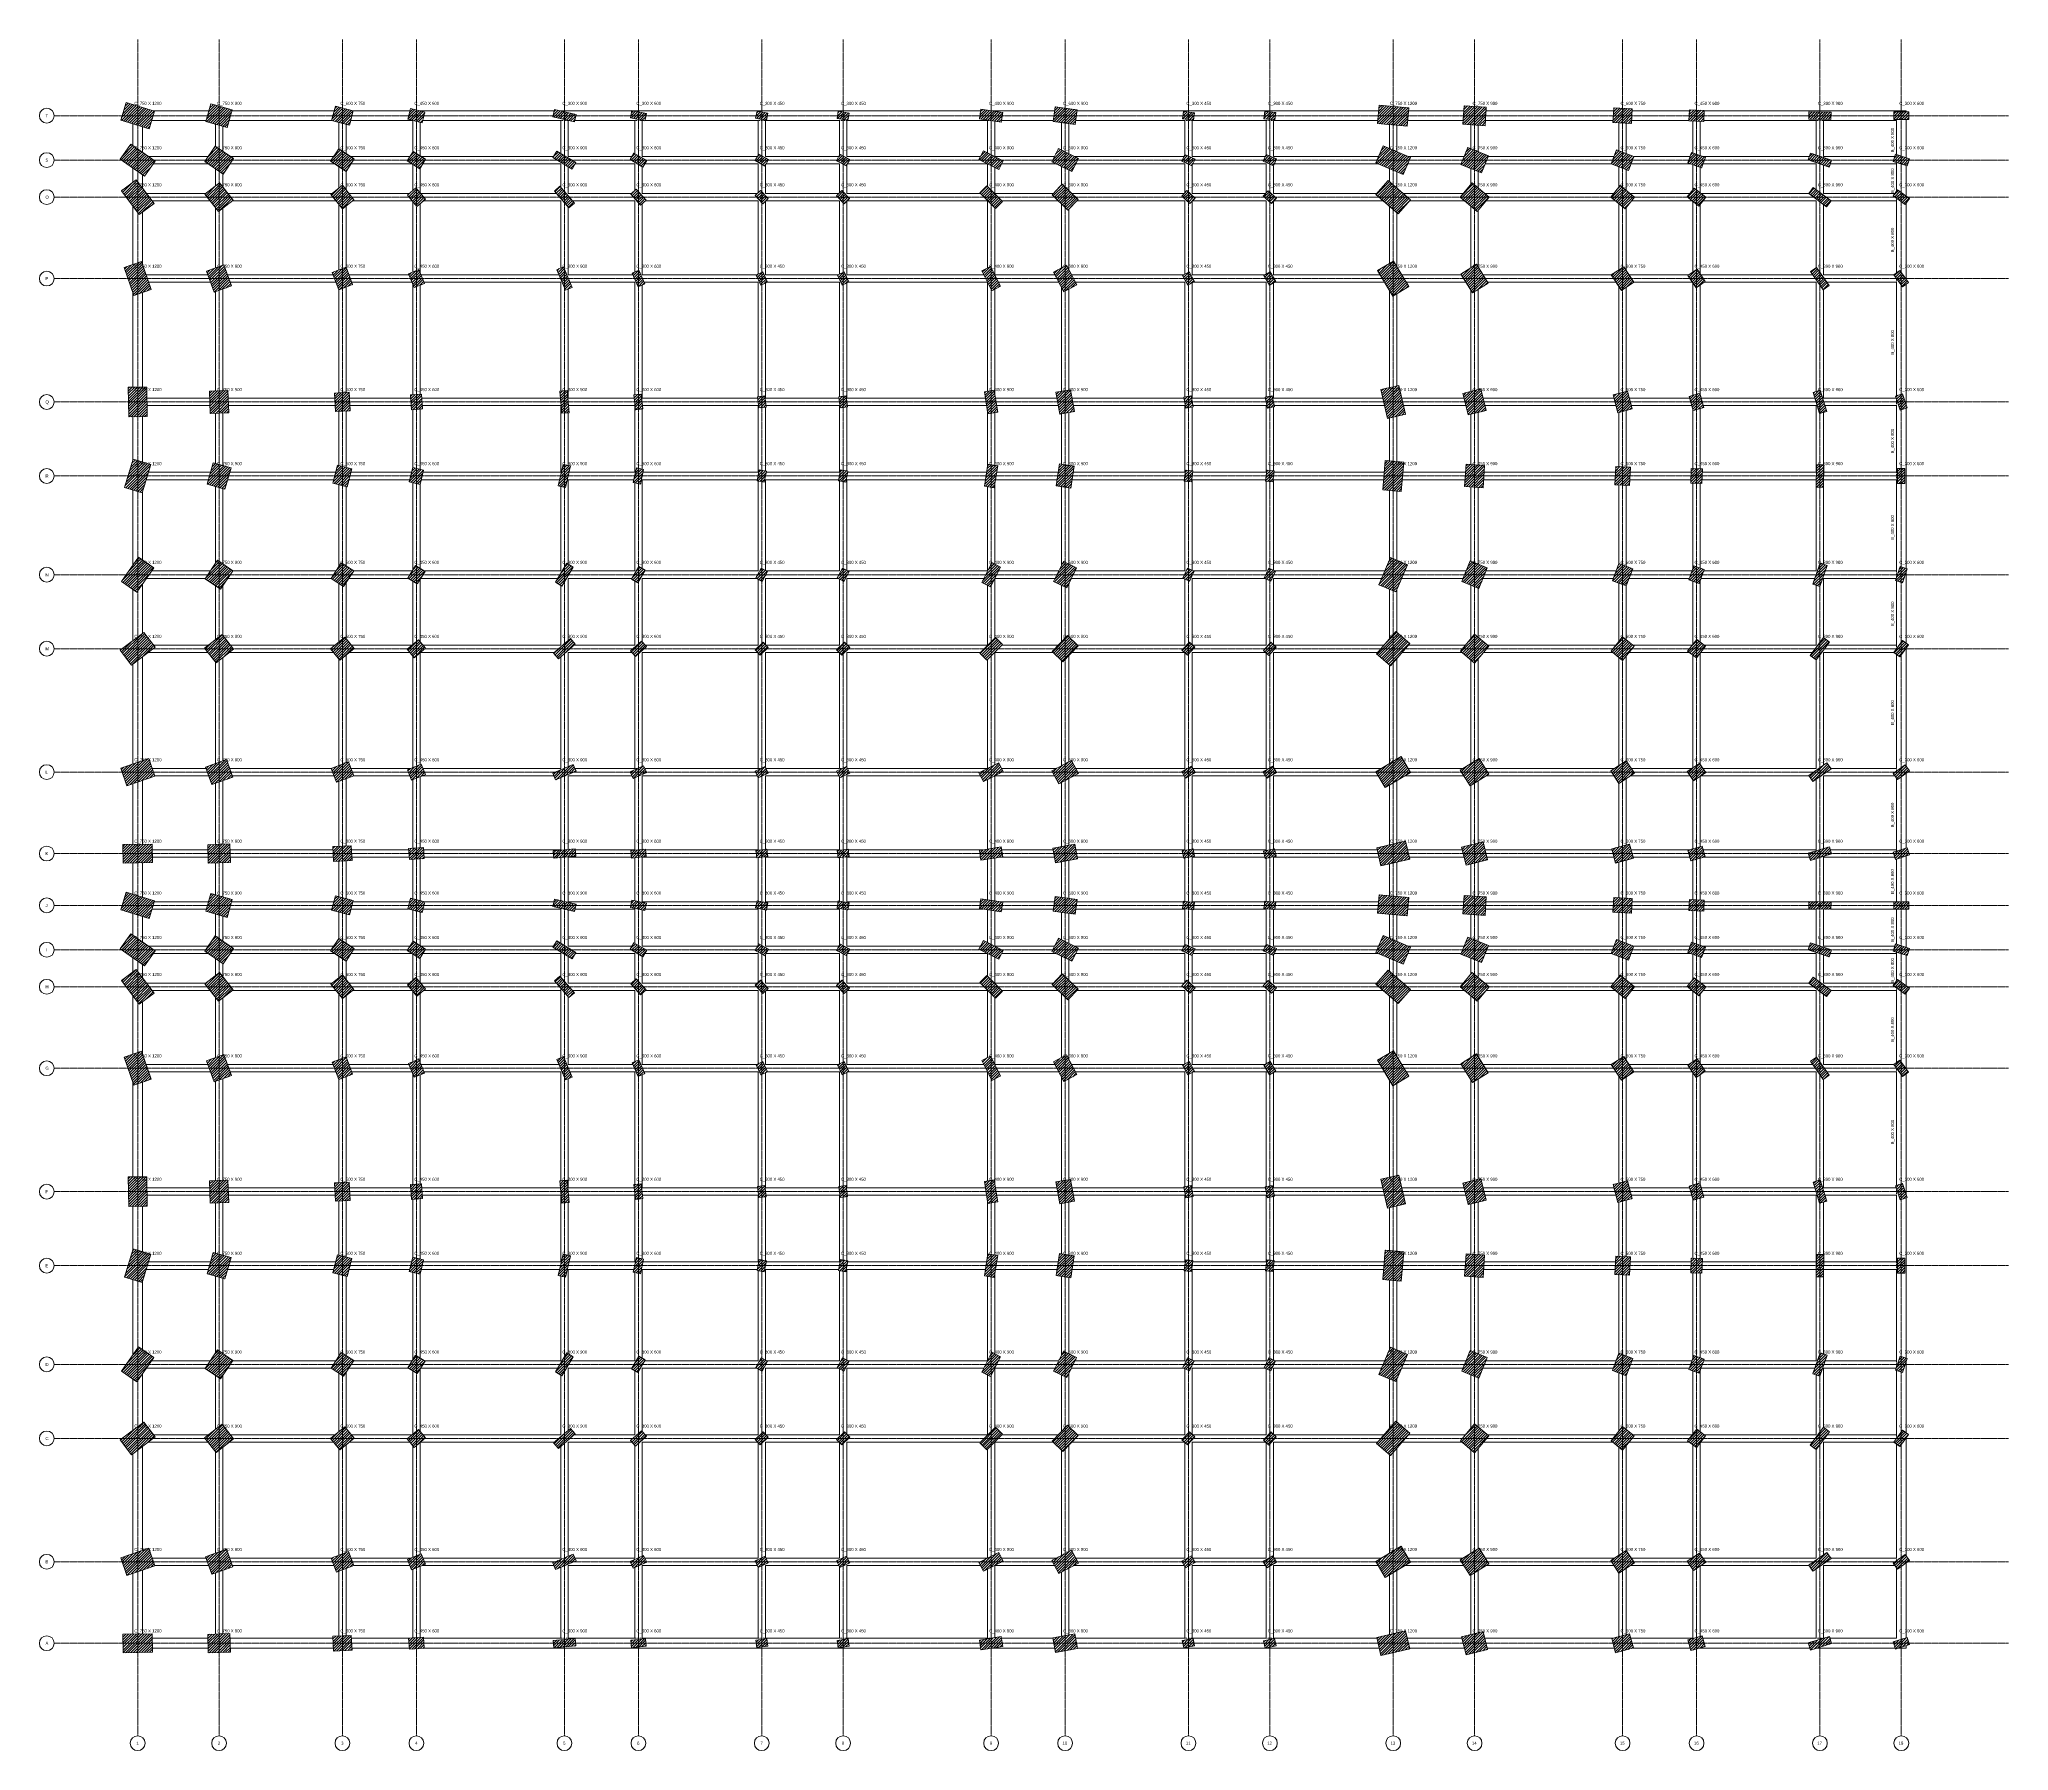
# Model space of a CAD drawing. Header units: millimetres. Extents: x -4286 to 75551, y -4651 to 64692.
import ezdxf

# ---------------------------------------------------------------- set-up
doc = ezdxf.new("R2010")
doc.units = ezdxf.units.MM
doc.linetypes.add('Dash', pattern=[6.35, 3.175, -3.175])
doc.linetypes.add('Grid Line', pattern=[22.225, 12.7, -3.175, 3.175, -3.175])
for name, color, linetype, lineweight in [('S-BEAM', 12, 'Continuous', 18), ('S-BEAM-HDLN', 1, 'Dash', 18), ('S-BEAM-IDEN', 2, 'Continuous', 9), ('S-COLS', 52, 'Continuous', 18), ('S-COLS-IDEN', 171, 'Continuous', 9), ('S-GRID', 1, 'Continuous', 9), ('S-GRID-IDEN', 1, 'Continuous', 9)]:
    doc.layers.add(name, color=color, linetype=linetype, lineweight=lineweight)
doc.styles.add('JetBrains Mono', font='JetBrainsMono-VariableFont_wght.ttf', dxfattribs={"height": 125})
pattern_1 = [(45, (0, 0), (-53.03301, 53.03301), [])]

# ---------------------------------------------------------------- blocks, each defined once
blk = doc.blocks.new('Grid - M_Grid Head - Circle-24584-01 1st Floor Lvl_')
at = {"layer": 'S-GRID-IDEN'}
blk.add_circle((0, 0), 6, dxfattribs=at)

msp = doc.modelspace()

# ---------------------------------------------------------------- hatches: boundary and pattern name
at = {"layer": 'S-COLS'}
h = msp.add_hatch(dxfattribs=at)
h.set_pattern_fill('FP_2', color=8, style=0, pattern_type=2)
h.set_pattern_definition(pattern_1)
h.paths.add_polyline_path([(164, 61066), (383, 61783), (-764, 62134), (-983, 61417)])
h = msp.add_hatch(dxfattribs=at)
h.set_pattern_fill('FP_2', color=8, style=0, pattern_type=2)
h.set_pattern_definition(pattern_1)
h.paths.add_polyline_path([(3329, 61115), (3536, 61836), (2671, 62085), (2464, 61364), (2700, 61296)])
h = msp.add_hatch(dxfattribs=at)
h.set_pattern_fill('FP_2', color=8, style=0, pattern_type=2)
h.set_pattern_definition(pattern_1)
h.paths.add_polyline_path([(8285, 61213), (8440, 61793), (7715, 61987), (7560, 61407), (8188, 61239)])
h = msp.add_hatch(dxfattribs=at)
h.set_pattern_fill('FP_2', color=8, style=0, pattern_type=2)
h.set_pattern_definition(pattern_1)
h.paths.add_polyline_path([(11237, 61309), (11346, 61746), (10763, 61891), (10654, 61454)])
h = msp.add_hatch(dxfattribs=at)
h.set_pattern_fill('FP_4', color=8, style=0, pattern_type=2)
h.set_pattern_definition(pattern_1)
h.paths.add_polyline_path([(17405, 61353), (17472, 61645), (16595, 61847), (16528, 61555)])
h = msp.add_hatch(dxfattribs=at)
h.set_pattern_fill('FP_2', color=8, style=0, pattern_type=2)
h.set_pattern_definition(pattern_1)
h.paths.add_polyline_path([(20262, 61391), (20325, 61684), (19738, 61809), (19675, 61516)])
h = msp.add_hatch(dxfattribs=at)
h.set_pattern_fill('FP_2', color=8, style=0, pattern_type=2)
h.set_pattern_definition(pattern_1)
h.paths.add_polyline_path([(25192, 61410), (25249, 61704), (24808, 61790), (24751, 61496)])
h = msp.add_hatch(dxfattribs=at)
h.set_pattern_fill('FP_2', color=8, style=0, pattern_type=2)
h.set_pattern_definition(pattern_1)
h.paths.add_polyline_path([(28496, 61413), (28548, 61709), (28104, 61787), (28052, 61491)])
h = msp.add_hatch(dxfattribs=at)
h.set_pattern_fill('FP_2', color=8, style=0, pattern_type=2)
h.set_pattern_definition(pattern_1)
h.paths.add_polyline_path([(34713, 61332), (34776, 61727), (33887, 61868), (33824, 61473)])
h = msp.add_hatch(dxfattribs=at)
h.set_pattern_fill('FP_4', color=8, style=0, pattern_type=2)
h.set_pattern_definition(pattern_1)
h.paths.add_polyline_path([(37704, 61240), (37787, 61834), (36896, 61960), (36813, 61366)])
h = msp.add_hatch(dxfattribs=at)
h.set_pattern_fill('FP_4', color=8, style=0, pattern_type=2)
h.set_pattern_definition(pattern_1)
h.paths.add_polyline_path([(42505, 61424), (42542, 61721), (42095, 61776), (42058, 61479)])
h = msp.add_hatch(dxfattribs=at)
h.set_pattern_fill('FP_1', color=8, style=0, pattern_type=2)
h.set_pattern_definition(pattern_1)
h.paths.add_polyline_path([(45808, 61427), (45839, 61726), (45392, 61773), (45361, 61474)])
h = msp.add_hatch(dxfattribs=at)
h.set_pattern_fill('FP_2', color=8, style=0, pattern_type=2)
h.set_pattern_definition(pattern_1)
h.paths.add_polyline_path([(51165, 61174), (51230, 61921), (50035, 62026), (49970, 61279)])
h = msp.add_hatch(dxfattribs=at)
h.set_pattern_fill('FP_2', color=8, style=0, pattern_type=2)
h.set_pattern_definition(pattern_1)
h.paths.add_polyline_path([(54323, 61195), (54375, 61943), (53477, 62005), (53425, 61257)])
h = msp.add_hatch(dxfattribs=at)
h.set_pattern_fill('FP_3', color=8, style=0, pattern_type=2)
h.set_pattern_definition(pattern_1)
h.paths.add_polyline_path([(60259, 61281), (60290, 61880), (59541, 61919), (59510, 61320)])
h = msp.add_hatch(dxfattribs=at)
h.set_pattern_fill('FP_4', color=8, style=0, pattern_type=2)
h.set_pattern_definition(pattern_1)
h.paths.add_polyline_path([(63192, 61365), (63208, 61814), (62608, 61835), (62592, 61386), (63077, 61369)])
h = msp.add_hatch(dxfattribs=at)
h.set_pattern_fill('FP_4', color=8, style=0, pattern_type=2)
h.set_pattern_definition(pattern_1)
h.paths.add_polyline_path([(68347, 61442), (68353, 61742), (67453, 61758), (67447, 61458)])
h = msp.add_hatch(dxfattribs=at)
h.set_pattern_fill('FP_4', color=8, style=0, pattern_type=2)
h.set_pattern_definition(pattern_1)
h.paths.add_polyline_path([(71500, 61450), (71500, 61750), (70900, 61750), (70900, 61450)])
h = msp.add_hatch(dxfattribs=at)
h.set_pattern_fill('FP_2', color=8, style=0, pattern_type=2)
h.set_pattern_definition(pattern_1)
h.paths.add_polyline_path([(-24, 59149), (407, 59763), (-576, 60451), (-1007, 59837)])
h = msp.add_hatch(dxfattribs=at)
h.set_pattern_fill('FP_2', color=8, style=0, pattern_type=2)
h.set_pattern_definition(pattern_1)
h.paths.add_polyline_path([(3163, 59237), (3583, 59859), (2837, 60363), (2417, 59741), (2700, 59550)])
h = msp.add_hatch(dxfattribs=at)
h.set_pattern_fill('FP_2', color=8, style=0, pattern_type=2)
h.set_pattern_definition(pattern_1)
h.paths.add_polyline_path([(8151, 59344), (8478, 59847), (7849, 60256), (7522, 59753)])
h = msp.add_hatch(dxfattribs=at)
h.set_pattern_fill('FP_4', color=8, style=0, pattern_type=2)
h.set_pattern_definition(pattern_1)
h.paths.add_polyline_path([(11135, 59450), (11374, 59832), (10865, 60150), (10626, 59768)])
h = msp.add_hatch(dxfattribs=at)
h.set_pattern_fill('FP_3', color=8, style=0, pattern_type=2)
h.set_pattern_definition(pattern_1)
h.paths.add_polyline_path([(17308, 59440), (17463, 59697), (16692, 60160), (16537, 59903)])
h = msp.add_hatch(dxfattribs=at)
h.set_pattern_fill('FP_3', color=8, style=0, pattern_type=2)
h.set_pattern_definition(pattern_1)
h.paths.add_polyline_path([(20185, 59520), (20335, 59780), (19815, 60080), (19665, 59820)])
h = msp.add_hatch(dxfattribs=at)
h.set_pattern_fill('FP_2', color=8, style=0, pattern_type=2)
h.set_pattern_definition(pattern_1)
h.paths.add_polyline_path([(25124, 59560), (25270, 59822), (24876, 60040), (24730, 59778)])
h = msp.add_hatch(dxfattribs=at)
h.set_pattern_fill('FP_2', color=8, style=0, pattern_type=2)
h.set_pattern_definition(pattern_1)
h.paths.add_polyline_path([(28428, 59562), (28569, 59827), (28172, 60038), (28031, 59773)])
h = msp.add_hatch(dxfattribs=at)
h.set_pattern_fill('FP_3', color=8, style=0, pattern_type=2)
h.set_pattern_definition(pattern_1)
h.paths.add_polyline_path([(34610, 59418), (34792, 59774), (33990, 60182), (33808, 59826)])
h = msp.add_hatch(dxfattribs=at)
h.set_pattern_fill('FP_2', color=8, style=0, pattern_type=2)
h.set_pattern_definition(pattern_1)
h.paths.add_polyline_path([(37573, 59333), (37836, 59872), (37027, 60267), (36764, 59728)])
h = msp.add_hatch(dxfattribs=at)
h.set_pattern_fill('FP_4', color=8, style=0, pattern_type=2)
h.set_pattern_definition(pattern_1)
h.paths.add_polyline_path([(42441, 59569), (42567, 59841), (42159, 60031), (42033, 59759)])
h = msp.add_hatch(dxfattribs=at)
h.set_pattern_fill('FP_2', color=8, style=0, pattern_type=2)
h.set_pattern_definition(pattern_1)
h.paths.add_polyline_path([(45745, 59571), (45867, 59846), (45455, 60029), (45333, 59754)])
h = msp.add_hatch(dxfattribs=at)
h.set_pattern_fill('FP_4', color=8, style=0, pattern_type=2)
h.set_pattern_definition(pattern_1)
h.paths.add_polyline_path([(51006, 59220), (51299, 59911), (50194, 60380), (49901, 59689)])
h = msp.add_hatch(dxfattribs=at)
h.set_pattern_fill('FP_2', color=8, style=0, pattern_type=2)
h.set_pattern_definition(pattern_1)
h.paths.add_polyline_path([(54177, 59284), (54458, 59979), (53623, 60316), (53342, 59621)])
h = msp.add_hatch(dxfattribs=at)
h.set_pattern_fill('FP_1', color=8, style=0, pattern_type=2)
h.set_pattern_definition(pattern_1)
h.paths.add_polyline_path([(60143, 59386), (60358, 59946), (59657, 60214), (59442, 59654)])
h = msp.add_hatch(dxfattribs=at)
h.set_pattern_fill('FP_1', color=8, style=0, pattern_type=2)
h.set_pattern_definition(pattern_1)
h.paths.add_polyline_path([(63105, 59486), (63259, 59909), (62695, 60114), (62541, 59691), (63077, 59496)])
h = msp.add_hatch(dxfattribs=at)
h.set_pattern_fill('FP_2', color=8, style=0, pattern_type=2)
h.set_pattern_definition(pattern_1)
h.paths.add_polyline_path([(68277, 59512), (68374, 59795), (67523, 60088), (67426, 59805)])
h = msp.add_hatch(dxfattribs=at)
h.set_pattern_fill('FP_4', color=8, style=0, pattern_type=2)
h.set_pattern_definition(pattern_1)
h.paths.add_polyline_path([(71439, 59565), (71532, 59850), (70961, 60035), (70868, 59750)])
h = msp.add_hatch(dxfattribs=at)
h.set_pattern_fill('FP_1', color=8, style=0, pattern_type=2)
h.set_pattern_definition(pattern_1)
h.paths.add_polyline_path([(-238, 57595), (361, 58046), (-362, 59005), (-961, 58554)])
h = msp.add_hatch(dxfattribs=at)
h.set_pattern_fill('FP_4', color=8, style=0, pattern_type=2)
h.set_pattern_definition(pattern_1)
h.paths.add_polyline_path([(2982, 57715), (3573, 58176), (3018, 58885), (2427, 58424), (2700, 58075)])
h = msp.add_hatch(dxfattribs=at)
h.set_pattern_fill('FP_1', color=8, style=0, pattern_type=2)
h.set_pattern_definition(pattern_1)
h.paths.add_polyline_path([(8003, 57820), (8469, 58197), (7997, 58780), (7531, 58403)])
h = msp.add_hatch(dxfattribs=at)
h.set_pattern_fill('FP_4', color=8, style=0, pattern_type=2)
h.set_pattern_definition(pattern_1)
h.paths.add_polyline_path([(11020, 57926), (11365, 58215), (10980, 58674), (10635, 58385)])
h = msp.add_hatch(dxfattribs=at)
h.set_pattern_fill('FP_4', color=8, style=0, pattern_type=2)
h.set_pattern_definition(pattern_1)
h.paths.add_polyline_path([(17182, 57862), (17408, 58059), (16818, 58738), (16592, 58541)])
h = msp.add_hatch(dxfattribs=at)
h.set_pattern_fill('FP_4', color=8, style=0, pattern_type=2)
h.set_pattern_definition(pattern_1)
h.paths.add_polyline_path([(20089, 57977), (20312, 58177), (19911, 58623), (19688, 58423)])
h = msp.add_hatch(dxfattribs=at)
h.set_pattern_fill('FP_3', color=8, style=0, pattern_type=2)
h.set_pattern_definition(pattern_1)
h.paths.add_polyline_path([(25044, 58033), (25263, 58238), (24956, 58567), (24737, 58362)])
h = msp.add_hatch(dxfattribs=at)
h.set_pattern_fill('FP_2', color=8, style=0, pattern_type=2)
h.set_pattern_definition(pattern_1)
h.paths.add_polyline_path([(28348, 58034), (28564, 58242), (28252, 58566), (28036, 58358)])
h = msp.add_hatch(dxfattribs=at)
h.set_pattern_fill('FP_2', color=8, style=0, pattern_type=2)
h.set_pattern_definition(pattern_1)
h.paths.add_polyline_path([(34477, 57840), (34760, 58123), (34123, 58760), (33840, 58477)])
h = msp.add_hatch(dxfattribs=at)
h.set_pattern_fill('FP_4', color=8, style=0, pattern_type=2)
h.set_pattern_definition(pattern_1)
h.paths.add_polyline_path([(37415, 57772), (37832, 58203), (37185, 58828), (36768, 58397)])
h = msp.add_hatch(dxfattribs=at)
h.set_pattern_fill('FP_2', color=8, style=0, pattern_type=2)
h.set_pattern_definition(pattern_1)
h.paths.add_polyline_path([(42362, 58037), (42567, 58256), (42238, 58563), (42033, 58344)])
h = msp.add_hatch(dxfattribs=at)
h.set_pattern_fill('FP_1', color=8, style=0, pattern_type=2)
h.set_pattern_definition(pattern_1)
h.paths.add_polyline_path([(45667, 58038), (45868, 58261), (45533, 58562), (45332, 58339)])
h = msp.add_hatch(dxfattribs=at)
h.set_pattern_fill('FP_4', color=8, style=0, pattern_type=2)
h.set_pattern_definition(pattern_1)
h.paths.add_polyline_path([(50807, 57623), (51299, 58189), (50393, 58977), (49901, 58411)])
h = msp.add_hatch(dxfattribs=at)
h.set_pattern_fill('FP_2', color=8, style=0, pattern_type=2)
h.set_pattern_definition(pattern_1)
h.paths.add_polyline_path([(54004, 57723), (54486, 58298), (53796, 58877), (53314, 58302)])
h = msp.add_hatch(dxfattribs=at)
h.set_pattern_fill('FP_2', color=8, style=0, pattern_type=2)
h.set_pattern_definition(pattern_1)
h.paths.add_polyline_path([(60003, 57831), (60380, 58297), (59797, 58769), (59420, 58303)])
h = msp.add_hatch(dxfattribs=at)
h.set_pattern_fill('FP_2', color=8, style=0, pattern_type=2)
h.set_pattern_definition(pattern_1)
h.paths.add_polyline_path([(62998, 57938), (63275, 58293), (62802, 58662), (62525, 58307)])
h = msp.add_hatch(dxfattribs=at)
h.set_pattern_fill('FP_3', color=8, style=0, pattern_type=2)
h.set_pattern_definition(pattern_1)
h.paths.add_polyline_path([(68169, 57909), (68350, 58149), (67631, 58691), (67450, 58451)])
h = msp.add_hatch(dxfattribs=at)
h.set_pattern_fill('FP_2', color=8, style=0, pattern_type=2)
h.set_pattern_definition(pattern_1)
h.paths.add_polyline_path([(71355, 58002), (71531, 58245), (71045, 58598), (70869, 58355)])
h = msp.add_hatch(dxfattribs=at)
h.set_pattern_fill('FP_1', color=8, style=0, pattern_type=2)
h.set_pattern_definition(pattern_1)
h.paths.add_polyline_path([(-459, 54311), (250, 54555), (-141, 55689), (-850, 55445)])
h = msp.add_hatch(dxfattribs=at)
h.set_pattern_fill('FP_2', color=8, style=0, pattern_type=2)
h.set_pattern_definition(pattern_1)
h.paths.add_polyline_path([(2802, 54449), (3506, 54705), (3198, 55551), (2494, 55295), (2700, 54729)])
h = msp.add_hatch(dxfattribs=at)
h.set_pattern_fill('FP_1', color=8, style=0, pattern_type=2)
h.set_pattern_definition(pattern_1)
h.paths.add_polyline_path([(7854, 54542), (8414, 54757), (8146, 55458), (7586, 55243)])
h = msp.add_hatch(dxfattribs=at)
h.set_pattern_fill('FP_4', color=8, style=0, pattern_type=2)
h.set_pattern_definition(pattern_1)
h.paths.add_polyline_path([(10904, 54638), (11321, 54806), (11096, 55362), (10679, 55194)])
h = msp.add_hatch(dxfattribs=at)
h.set_pattern_fill('FP_4', color=8, style=0, pattern_type=2)
h.set_pattern_definition(pattern_1)
h.paths.add_polyline_path([(17038, 54527), (17314, 54644), (16962, 55473), (16686, 55356)])
h = msp.add_hatch(dxfattribs=at)
h.set_pattern_fill('FP_2', color=8, style=0, pattern_type=2)
h.set_pattern_definition(pattern_1)
h.paths.add_polyline_path([(19985, 54665), (20259, 54787), (20015, 55335), (19741, 55213)])
h = msp.add_hatch(dxfattribs=at)
h.set_pattern_fill('FP_4', color=8, style=0, pattern_type=2)
h.set_pattern_definition(pattern_1)
h.paths.add_polyline_path([(24959, 54733), (25231, 54859), (25041, 55267), (24769, 55141)])
h = msp.add_hatch(dxfattribs=at)
h.set_pattern_fill('FP_3', color=8, style=0, pattern_type=2)
h.set_pattern_definition(pattern_1)
h.paths.add_polyline_path([(28264, 54732), (28533, 54864), (28336, 55268), (28067, 55136)])
h = msp.add_hatch(dxfattribs=at)
h.set_pattern_fill('FP_3', color=8, style=0, pattern_type=2)
h.set_pattern_definition(pattern_1)
h.paths.add_polyline_path([(34326, 54508), (34682, 54690), (34274, 55492), (33918, 55310)])
h = msp.add_hatch(dxfattribs=at)
h.set_pattern_fill('FP_1', color=8, style=0, pattern_type=2)
h.set_pattern_definition(pattern_1)
h.paths.add_polyline_path([(37246, 54462), (37776, 54744), (37354, 55538), (36824, 55256)])
h = msp.add_hatch(dxfattribs=at)
h.set_pattern_fill('FP_4', color=8, style=0, pattern_type=2)
h.set_pattern_definition(pattern_1)
h.paths.add_polyline_path([(42278, 54730), (42540, 54876), (42322, 55270), (42060, 55124)])
h = msp.add_hatch(dxfattribs=at)
h.set_pattern_fill('FP_2', color=8, style=0, pattern_type=2)
h.set_pattern_definition(pattern_1)
h.paths.add_polyline_path([(45583, 54730), (45842, 54880), (45617, 55270), (45358, 55120)])
h = msp.add_hatch(dxfattribs=at)
h.set_pattern_fill('FP_4', color=8, style=0, pattern_type=2)
h.set_pattern_definition(pattern_1)
h.paths.add_polyline_path([(50588, 54293), (51230, 54679), (50612, 55707), (49970, 55321)])
h = msp.add_hatch(dxfattribs=at)
h.set_pattern_fill('FP_4', color=8, style=0, pattern_type=2)
h.set_pattern_definition(pattern_1)
h.paths.add_polyline_path([(53820, 54420), (54456, 54817), (53980, 55580), (53344, 55183)])
h = msp.add_hatch(dxfattribs=at)
h.set_pattern_fill('FP_4', color=8, style=0, pattern_type=2)
h.set_pattern_definition(pattern_1)
h.paths.add_polyline_path([(59853, 54522), (60356, 54849), (59947, 55478), (59444, 55151)])
h = msp.add_hatch(dxfattribs=at)
h.set_pattern_fill('FP_4', color=8, style=0, pattern_type=2)
h.set_pattern_definition(pattern_1)
h.paths.add_polyline_path([(62881, 54625), (63254, 54877), (62919, 55375), (62546, 55123)])
h = msp.add_hatch(dxfattribs=at)
h.set_pattern_fill('FP_2', color=8, style=0, pattern_type=2)
h.set_pattern_definition(pattern_1)
h.paths.add_polyline_path([(68035, 54545), (68281, 54717), (67765, 55455), (67519, 55283)])
h = msp.add_hatch(dxfattribs=at)
h.set_pattern_fill('FP_2', color=8, style=0, pattern_type=2)
h.set_pattern_definition(pattern_1)
h.paths.add_polyline_path([(71255, 54669), (71498, 54845), (71145, 55331), (70902, 55155)])
h = msp.add_hatch(dxfattribs=at)
h.set_pattern_fill('FP_3', color=8, style=0, pattern_type=2)
h.set_pattern_definition(pattern_1)
h.paths.add_polyline_path([(-664, 49394), (85, 49407), (64, 50606), (-685, 50593)])
h = msp.add_hatch(dxfattribs=at)
h.set_pattern_fill('FP_2', color=8, style=0, pattern_type=2)
h.set_pattern_definition(pattern_1)
h.paths.add_polyline_path([(2641, 49537), (3390, 49563), (3359, 50463), (2610, 50437)])
h = msp.add_hatch(dxfattribs=at)
h.set_pattern_fill('FP_1', color=8, style=0, pattern_type=2)
h.set_pattern_definition(pattern_1)
h.paths.add_polyline_path([(7720, 49610), (8319, 49641), (8280, 50390), (7681, 50359)])
h = msp.add_hatch(dxfattribs=at)
h.set_pattern_fill('FP_2', color=8, style=0, pattern_type=2)
h.set_pattern_definition(pattern_1)
h.paths.add_polyline_path([(10796, 49685), (11245, 49716), (11204, 50315), (10755, 50284)])
h = msp.add_hatch(dxfattribs=at)
h.set_pattern_fill('FP_2', color=8, style=0, pattern_type=2)
h.set_pattern_definition(pattern_1)
h.paths.add_polyline_path([(16890, 49539), (17189, 49565), (17110, 50461), (16811, 50435)])
h = msp.add_hatch(dxfattribs=at)
h.set_pattern_fill('FP_4', color=8, style=0, pattern_type=2)
h.set_pattern_definition(pattern_1)
h.paths.add_polyline_path([(19882, 49686), (20181, 49717), (20118, 50314), (19819, 50283)])
h = msp.add_hatch(dxfattribs=at)
h.set_pattern_fill('FP_2', color=8, style=0, pattern_type=2)
h.set_pattern_definition(pattern_1)
h.paths.add_polyline_path([(34173, 49524), (34568, 49587), (34427, 50476), (34032, 50413)])
h = msp.add_hatch(dxfattribs=at)
h.set_pattern_fill('FP_3', color=8, style=0, pattern_type=2)
h.set_pattern_definition(pattern_1)
h.paths.add_polyline_path([(37083, 49505), (37674, 49609), (37517, 50495), (36926, 50391)])
h = msp.add_hatch(dxfattribs=at)
h.set_pattern_fill('FP_2', color=8, style=0, pattern_type=2)
h.set_pattern_definition(pattern_1)
h.paths.add_polyline_path([(50370, 49331), (51100, 49500), (50830, 50669), (50100, 50500)])
h = msp.add_hatch(dxfattribs=at)
h.set_pattern_fill('FP_2', color=8, style=0, pattern_type=2)
h.set_pattern_definition(pattern_1)
h.paths.add_polyline_path([(53645, 49473), (54373, 49654), (54155, 50527), (53427, 50346)])
h = msp.add_hatch(dxfattribs=at)
h.set_pattern_fill('FP_2', color=8, style=0, pattern_type=2)
h.set_pattern_definition(pattern_1)
h.paths.add_polyline_path([(59707, 49560), (60287, 49715), (60093, 50440), (59513, 50285)])
h = msp.add_hatch(dxfattribs=at)
h.set_pattern_fill('FP_4', color=8, style=0, pattern_type=2)
h.set_pattern_definition(pattern_1)
h.paths.add_polyline_path([(62766, 49650), (63199, 49774), (63034, 50350), (62601, 50226)])
h = msp.add_hatch(dxfattribs=at)
h.set_pattern_fill('FP_2', color=8, style=0, pattern_type=2)
h.set_pattern_definition(pattern_1)
h.paths.add_polyline_path([(67888, 49526), (68175, 49614), (67912, 50474), (67625, 50386)])
h = msp.add_hatch(dxfattribs=at)
h.set_pattern_fill('FP_2', color=8, style=0, pattern_type=2)
h.set_pattern_definition(pattern_1)
h.paths.add_polyline_path([(71150, 49668), (71435, 49761), (71250, 50332), (70965, 50239)])
h = msp.add_hatch(dxfattribs=at)
h.set_pattern_fill('FP_2', color=8, style=0, pattern_type=2)
h.set_pattern_definition(pattern_1)
h.paths.add_polyline_path([(24879, 49758), (25176, 49795), (25121, 50242), (24824, 50205)])
h = msp.add_hatch(dxfattribs=at)
h.set_pattern_fill('FP_2', color=8, style=0, pattern_type=2)
h.set_pattern_definition(pattern_1)
h.paths.add_polyline_path([(28183, 49756), (28480, 49798), (28417, 50244), (28120, 50202)])
h = msp.add_hatch(dxfattribs=at)
h.set_pattern_fill('FP_4', color=8, style=0, pattern_type=2)
h.set_pattern_definition(pattern_1)
h.paths.add_polyline_path([(42196, 49751), (42490, 49808), (42404, 50249), (42110, 50192)])
h = msp.add_hatch(dxfattribs=at)
h.set_pattern_fill('FP_2', color=8, style=0, pattern_type=2)
h.set_pattern_definition(pattern_1)
h.paths.add_polyline_path([(45500, 49749), (45794, 49811), (45700, 50251), (45406, 50189)])
h = msp.add_hatch(dxfattribs=at)
h.set_pattern_fill('FP_4', color=8, style=0, pattern_type=2)
h.set_pattern_definition(pattern_1)
h.paths.add_polyline_path([(-117, 46317), (234, 47464), (-483, 47683), (-834, 46536)])
h = msp.add_hatch(dxfattribs=at)
h.set_pattern_fill('FP_2', color=8, style=0, pattern_type=2)
h.set_pattern_definition(pattern_1)
h.paths.add_polyline_path([(3236, 46464), (3485, 47329), (2764, 47536), (2515, 46671), (2700, 46618)])
h = msp.add_hatch(dxfattribs=at)
h.set_pattern_fill('FP_4', color=8, style=0, pattern_type=2)
h.set_pattern_definition(pattern_1)
h.paths.add_polyline_path([(8193, 46560), (8387, 47285), (7807, 47440), (7613, 46715), (8188, 46561)])
h = msp.add_hatch(dxfattribs=at)
h.set_pattern_fill('FP_4', color=8, style=0, pattern_type=2)
h.set_pattern_definition(pattern_1)
h.paths.add_polyline_path([(11146, 46654), (11291, 47237), (10854, 47346), (10709, 46763)])
h = msp.add_hatch(dxfattribs=at)
h.set_pattern_fill('FP_4', color=8, style=0, pattern_type=2)
h.set_pattern_definition(pattern_1)
h.paths.add_polyline_path([(17045, 46528), (17247, 47405), (16955, 47472), (16753, 46595)])
h = msp.add_hatch(dxfattribs=at)
h.set_pattern_fill('FP_4', color=8, style=0, pattern_type=2)
h.set_pattern_definition(pattern_1)
h.paths.add_polyline_path([(20084, 46675), (20209, 47262), (19916, 47325), (19791, 46738)])
h = msp.add_hatch(dxfattribs=at)
h.set_pattern_fill('FP_4', color=8, style=0, pattern_type=2)
h.set_pattern_definition(pattern_1)
h.paths.add_polyline_path([(25104, 46751), (25190, 47192), (24896, 47249), (24810, 46808)])
h = msp.add_hatch(dxfattribs=at)
h.set_pattern_fill('FP_2', color=8, style=0, pattern_type=2)
h.set_pattern_definition(pattern_1)
h.paths.add_polyline_path([(28409, 46752), (28487, 47196), (28191, 47248), (28113, 46804)])
h = msp.add_hatch(dxfattribs=at)
h.set_pattern_fill('FP_2', color=8, style=0, pattern_type=2)
h.set_pattern_definition(pattern_1)
h.paths.add_polyline_path([(34427, 46524), (34568, 47413), (34173, 47476), (34032, 46587)])
h = msp.add_hatch(dxfattribs=at)
h.set_pattern_fill('FP_4', color=8, style=0, pattern_type=2)
h.set_pattern_definition(pattern_1)
h.paths.add_polyline_path([(37534, 46513), (37660, 47404), (37066, 47487), (36940, 46596)])
h = msp.add_hatch(dxfattribs=at)
h.set_pattern_fill('FP_2', color=8, style=0, pattern_type=2)
h.set_pattern_definition(pattern_1)
h.paths.add_polyline_path([(42421, 46758), (42476, 47205), (42179, 47242), (42124, 46795)])
h = msp.add_hatch(dxfattribs=at)
h.set_pattern_fill('FP_4', color=8, style=0, pattern_type=2)
h.set_pattern_definition(pattern_1)
h.paths.add_polyline_path([(45726, 46761), (45773, 47208), (45474, 47239), (45427, 46792)])
h = msp.add_hatch(dxfattribs=at)
h.set_pattern_fill('FP_1', color=8, style=0, pattern_type=2)
h.set_pattern_definition(pattern_1)
h.paths.add_polyline_path([(50921, 46370), (51026, 47565), (50279, 47630), (50174, 46435)])
h = msp.add_hatch(dxfattribs=at)
h.set_pattern_fill('FP_4', color=8, style=0, pattern_type=2)
h.set_pattern_definition(pattern_1)
h.paths.add_polyline_path([(54243, 46525), (54305, 47423), (53557, 47475), (53495, 46577)])
h = msp.add_hatch(dxfattribs=at)
h.set_pattern_fill('FP_4', color=8, style=0, pattern_type=2)
h.set_pattern_definition(pattern_1)
h.paths.add_polyline_path([(60180, 46610), (60219, 47359), (59620, 47390), (59581, 46641)])
h = msp.add_hatch(dxfattribs=at)
h.set_pattern_fill('FP_4', color=8, style=0, pattern_type=2)
h.set_pattern_definition(pattern_1)
h.paths.add_polyline_path([(63114, 46692), (63135, 47292), (62686, 47308), (62665, 46708), (63077, 46694)])
h = msp.add_hatch(dxfattribs=at)
h.set_pattern_fill('FP_4', color=8, style=0, pattern_type=2)
h.set_pattern_definition(pattern_1)
h.paths.add_polyline_path([(68042, 46547), (68058, 47447), (67758, 47453), (67742, 46553)])
h = msp.add_hatch(dxfattribs=at)
h.set_pattern_fill('FP_4', color=8, style=0, pattern_type=2)
h.set_pattern_definition(pattern_1)
h.paths.add_polyline_path([(71350, 46700), (71350, 47300), (71050, 47300), (71050, 46700)])
h = msp.add_hatch(dxfattribs=at)
h.set_pattern_fill('FP_2', color=8, style=0, pattern_type=2)
h.set_pattern_definition(pattern_1)
h.paths.add_polyline_path([(-337, 42293), (351, 43276), (-263, 43707), (-951, 42724)])
h = msp.add_hatch(dxfattribs=at)
h.set_pattern_fill('FP_1', color=8, style=0, pattern_type=2)
h.set_pattern_definition(pattern_1)
h.paths.add_polyline_path([(3059, 42417), (3563, 43163), (2941, 43583), (2437, 42837), (2700, 42660)])
h = msp.add_hatch(dxfattribs=at)
h.set_pattern_fill('FP_2', color=8, style=0, pattern_type=2)
h.set_pattern_definition(pattern_1)
h.paths.add_polyline_path([(8047, 42522), (8456, 43151), (7953, 43478), (7544, 42849)])
h = msp.add_hatch(dxfattribs=at)
h.set_pattern_fill('FP_2', color=8, style=0, pattern_type=2)
h.set_pattern_definition(pattern_1)
h.paths.add_polyline_path([(11032, 42626), (11350, 43135), (10968, 43374), (10650, 42865)])
h = msp.add_hatch(dxfattribs=at)
h.set_pattern_fill('FP_4', color=8, style=0, pattern_type=2)
h.set_pattern_definition(pattern_1)
h.paths.add_polyline_path([(16897, 42537), (17360, 43308), (17103, 43463), (16640, 42692)])
h = msp.add_hatch(dxfattribs=at)
h.set_pattern_fill('FP_3', color=8, style=0, pattern_type=2)
h.set_pattern_definition(pattern_1)
h.paths.add_polyline_path([(19980, 42665), (20280, 43185), (20020, 43335), (19720, 42815)])
h = msp.add_hatch(dxfattribs=at)
h.set_pattern_fill('FP_2', color=8, style=0, pattern_type=2)
h.set_pattern_definition(pattern_1)
h.paths.add_polyline_path([(25022, 42730), (25240, 43124), (24978, 43270), (24760, 42876)])
h = msp.add_hatch(dxfattribs=at)
h.set_pattern_fill('FP_1', color=8, style=0, pattern_type=2)
h.set_pattern_definition(pattern_1)
h.paths.add_polyline_path([(28327, 42731), (28538, 43128), (28273, 43269), (28062, 42872)])
h = msp.add_hatch(dxfattribs=at)
h.set_pattern_fill('FP_2', color=8, style=0, pattern_type=2)
h.set_pattern_definition(pattern_1)
h.paths.add_polyline_path([(34274, 42508), (34682, 43310), (34326, 43492), (33918, 42690)])
h = msp.add_hatch(dxfattribs=at)
h.set_pattern_fill('FP_2', color=8, style=0, pattern_type=2)
h.set_pattern_definition(pattern_1)
h.paths.add_polyline_path([(37372, 42464), (37767, 43273), (37228, 43536), (36833, 42727)])
h = msp.add_hatch(dxfattribs=at)
h.set_pattern_fill('FP_3', color=8, style=0, pattern_type=2)
h.set_pattern_definition(pattern_1)
h.paths.add_polyline_path([(42341, 42733), (42531, 43141), (42259, 43267), (42069, 42859)])
h = msp.add_hatch(dxfattribs=at)
h.set_pattern_fill('FP_3', color=8, style=0, pattern_type=2)
h.set_pattern_definition(pattern_1)
h.paths.add_polyline_path([(45646, 42733), (45829, 43145), (45554, 43267), (45371, 42855)])
h = msp.add_hatch(dxfattribs=at)
h.set_pattern_fill('FP_2', color=8, style=0, pattern_type=2)
h.set_pattern_definition(pattern_1)
h.paths.add_polyline_path([(50711, 42301), (51180, 43406), (50489, 43699), (50020, 42594)])
h = msp.add_hatch(dxfattribs=at)
h.set_pattern_fill('FP_1', color=8, style=0, pattern_type=2)
h.set_pattern_definition(pattern_1)
h.paths.add_polyline_path([(54079, 42442), (54416, 43277), (53721, 43558), (53384, 42723)])
h = msp.add_hatch(dxfattribs=at)
h.set_pattern_fill('FP_4', color=8, style=0, pattern_type=2)
h.set_pattern_definition(pattern_1)
h.paths.add_polyline_path([(60046, 42542), (60314, 43243), (59754, 43458), (59486, 42757)])
h = msp.add_hatch(dxfattribs=at)
h.set_pattern_fill('FP_2', color=8, style=0, pattern_type=2)
h.set_pattern_definition(pattern_1)
h.paths.add_polyline_path([(63009, 42641), (63214, 43205), (62791, 43359), (62586, 42795)])
h = msp.add_hatch(dxfattribs=at)
h.set_pattern_fill('FP_4', color=8, style=0, pattern_type=2)
h.set_pattern_definition(pattern_1)
h.paths.add_polyline_path([(67895, 42526), (68188, 43377), (67905, 43474), (67612, 42623)])
h = msp.add_hatch(dxfattribs=at)
h.set_pattern_fill('FP_3', color=8, style=0, pattern_type=2)
h.set_pattern_definition(pattern_1)
h.paths.add_polyline_path([(71250, 42668), (71435, 43239), (71150, 43332), (70965, 42761)])
h = msp.add_hatch(dxfattribs=at)
h.set_pattern_fill('FP_4', color=8, style=0, pattern_type=2)
h.set_pattern_definition(pattern_1)
h.paths.add_polyline_path([(-554, 39339), (405, 40062), (-46, 40661), (-1005, 39938)])
h = msp.add_hatch(dxfattribs=at)
h.set_pattern_fill('FP_4', color=8, style=0, pattern_type=2)
h.set_pattern_definition(pattern_1)
h.paths.add_polyline_path([(2876, 39427), (3585, 39982), (3124, 40573), (2415, 40018), (2777, 39555)])
h = msp.add_hatch(dxfattribs=at)
h.set_pattern_fill('FP_3', color=8, style=0, pattern_type=2)
h.set_pattern_definition(pattern_1)
h.paths.add_polyline_path([(7897, 39531), (8480, 40003), (8103, 40469), (7520, 39997), (7878, 39555)])
h = msp.add_hatch(dxfattribs=at)
h.set_pattern_fill('FP_2', color=8, style=0, pattern_type=2)
h.set_pattern_definition(pattern_1)
h.paths.add_polyline_path([(10915, 39635), (11374, 40020), (11085, 40365), (10626, 39980)])
h = msp.add_hatch(dxfattribs=at)
h.set_pattern_fill('FP_3', color=8, style=0, pattern_type=2)
h.set_pattern_definition(pattern_1)
h.paths.add_polyline_path([(16759, 39592), (17438, 40182), (17241, 40408), (16562, 39818)])
h = msp.add_hatch(dxfattribs=at)
h.set_pattern_fill('FP_2', color=8, style=0, pattern_type=2)
h.set_pattern_definition(pattern_1)
h.paths.add_polyline_path([(19877, 39688), (20323, 40089), (20123, 40312), (19677, 39911)])
h = msp.add_hatch(dxfattribs=at)
h.set_pattern_fill('FP_2', color=8, style=0, pattern_type=2)
h.set_pattern_definition(pattern_1)
h.paths.add_polyline_path([(24938, 39737), (25267, 40044), (25062, 40263), (24733, 39956)])
h = msp.add_hatch(dxfattribs=at)
h.set_pattern_fill('FP_3', color=8, style=0, pattern_type=2)
h.set_pattern_definition(pattern_1)
h.paths.add_polyline_path([(28242, 39736), (28566, 40048), (28358, 40264), (28034, 39952)])
h = msp.add_hatch(dxfattribs=at)
h.set_pattern_fill('FP_2', color=8, style=0, pattern_type=2)
h.set_pattern_definition(pattern_1)
h.paths.add_polyline_path([(34123, 39540), (34760, 40177), (34477, 40460), (33840, 39823), (34109, 39555)])
h = msp.add_hatch(dxfattribs=at)
h.set_pattern_fill('FP_1', color=8, style=0, pattern_type=2)
h.set_pattern_definition(pattern_1)
h.paths.add_polyline_path([(37203, 39468), (37828, 40115), (37397, 40532), (36772, 39885), (37113, 39555)])
h = msp.add_hatch(dxfattribs=at)
h.set_pattern_fill('FP_2', color=8, style=0, pattern_type=2)
h.set_pattern_definition(pattern_1)
h.paths.add_polyline_path([(42256, 39733), (42563, 40062), (42344, 40267), (42037, 39938)])
h = msp.add_hatch(dxfattribs=at)
h.set_pattern_fill('FP_4', color=8, style=0, pattern_type=2)
h.set_pattern_definition(pattern_1)
h.paths.add_polyline_path([(45561, 39732), (45862, 40067), (45639, 40268), (45338, 39933)])
h = msp.add_hatch(dxfattribs=at)
h.set_pattern_fill('FP_4', color=8, style=0, pattern_type=2)
h.set_pattern_definition(pattern_1)
h.paths.add_polyline_path([(50489, 39301), (51277, 40207), (50711, 40699), (49923, 39793), (50197, 39555)])
h = msp.add_hatch(dxfattribs=at)
h.set_pattern_fill('FP_3', color=8, style=0, pattern_type=2)
h.set_pattern_definition(pattern_1)
h.paths.add_polyline_path([(53898, 39414), (54477, 40104), (53902, 40586), (53323, 39896), (53730, 39555)])
h = msp.add_hatch(dxfattribs=at)
h.set_pattern_fill('FP_4', color=8, style=0, pattern_type=2)
h.set_pattern_definition(pattern_1)
h.paths.add_polyline_path([(59897, 39520), (60369, 40103), (59903, 40480), (59431, 39897), (59854, 39555)])
h = msp.add_hatch(dxfattribs=at)
h.set_pattern_fill('FP_3', color=8, style=0, pattern_type=2)
h.set_pattern_definition(pattern_1)
h.paths.add_polyline_path([(62893, 39625), (63262, 40098), (62907, 40375), (62538, 39902)])
h = msp.add_hatch(dxfattribs=at)
h.set_pattern_fill('FP_3', color=8, style=0, pattern_type=2)
h.set_pattern_definition(pattern_1)
h.paths.add_polyline_path([(67749, 39550), (68291, 40269), (68051, 40450), (67509, 39731), (67743, 39555)])
h = msp.add_hatch(dxfattribs=at)
h.set_pattern_fill('FP_4', color=8, style=0, pattern_type=2)
h.set_pattern_definition(pattern_1)
h.paths.add_polyline_path([(71145, 39669), (71498, 40155), (71255, 40331), (70902, 39845)])
h = msp.add_hatch(dxfattribs=at)
h.set_pattern_fill('FP_2', color=8, style=0, pattern_type=2)
h.set_pattern_definition(pattern_1)
h.paths.add_polyline_path([(-745, 34450), (389, 34841), (145, 35550), (-989, 35159)])
h = msp.add_hatch(dxfattribs=at)
h.set_pattern_fill('FP_4', color=8, style=0, pattern_type=2)
h.set_pattern_definition(pattern_1)
h.paths.add_polyline_path([(2705, 34494), (3551, 34802), (3295, 35506), (2449, 35198), (2700, 34510)])
h = msp.add_hatch(dxfattribs=at)
h.set_pattern_fill('FP_4', color=8, style=0, pattern_type=2)
h.set_pattern_definition(pattern_1)
h.paths.add_polyline_path([(7757, 34586), (8458, 34854), (8243, 35414), (7542, 35146)])
h = msp.add_hatch(dxfattribs=at)
h.set_pattern_fill('FP_2', color=8, style=0, pattern_type=2)
h.set_pattern_definition(pattern_1)
h.paths.add_polyline_path([(10806, 34679), (11362, 34904), (11194, 35321), (10638, 35096)])
h = msp.add_hatch(dxfattribs=at)
h.set_pattern_fill('FP_2', color=8, style=0, pattern_type=2)
h.set_pattern_definition(pattern_1)
h.paths.add_polyline_path([(16644, 34686), (17473, 35038), (17356, 35314), (16527, 34962)])
h = msp.add_hatch(dxfattribs=at)
h.set_pattern_fill('FP_4', color=8, style=0, pattern_type=2)
h.set_pattern_definition(pattern_1)
h.paths.add_polyline_path([(19787, 34741), (20335, 34985), (20213, 35259), (19665, 35015)])
h = msp.add_hatch(dxfattribs=at)
h.set_pattern_fill('FP_2', color=8, style=0, pattern_type=2)
h.set_pattern_definition(pattern_1)
h.paths.add_polyline_path([(24859, 34769), (25267, 34959), (25141, 35231), (24733, 35041), (24851, 34788)])
h = msp.add_hatch(dxfattribs=at)
h.set_pattern_fill('FP_1', color=8, style=0, pattern_type=2)
h.set_pattern_definition(pattern_1)
h.paths.add_polyline_path([(28164, 34767), (28568, 34964), (28436, 35233), (28032, 35036), (28153, 34788)])
h = msp.add_hatch(dxfattribs=at)
h.set_pattern_fill('FP_2', color=8, style=0, pattern_type=2)
h.set_pattern_definition(pattern_1)
h.paths.add_polyline_path([(33990, 34618), (34792, 35026), (34610, 35382), (33808, 34974)])
h = msp.add_hatch(dxfattribs=at)
h.set_pattern_fill('FP_2', color=8, style=0, pattern_type=2)
h.set_pattern_definition(pattern_1)
h.paths.add_polyline_path([(37044, 34524), (37838, 34946), (37556, 35476), (36762, 35054)])
h = msp.add_hatch(dxfattribs=at)
h.set_pattern_fill('FP_4', color=8, style=0, pattern_type=2)
h.set_pattern_definition(pattern_1)
h.paths.add_polyline_path([(42176, 34760), (42570, 34978), (42424, 35240), (42030, 35022), (42160, 34788)])
h = msp.add_hatch(dxfattribs=at)
h.set_pattern_fill('FP_2', color=8, style=0, pattern_type=2)
h.set_pattern_definition(pattern_1)
h.paths.add_polyline_path([(45480, 34758), (45870, 34983), (45720, 35242), (45330, 35017), (45463, 34788)])
h = msp.add_hatch(dxfattribs=at)
h.set_pattern_fill('FP_4', color=8, style=0, pattern_type=2)
h.set_pattern_definition(pattern_1)
h.paths.add_polyline_path([(50279, 34370), (51307, 34988), (50921, 35630), (49893, 35012)])
h = msp.add_hatch(dxfattribs=at)
h.set_pattern_fill('FP_4', color=8, style=0, pattern_type=2)
h.set_pattern_definition(pattern_1)
h.paths.add_polyline_path([(53717, 34444), (54480, 34920), (54083, 35556), (53320, 35080)])
h = msp.add_hatch(dxfattribs=at)
h.set_pattern_fill('FP_2', color=8, style=0, pattern_type=2)
h.set_pattern_definition(pattern_1)
h.paths.add_polyline_path([(59749, 34544), (60378, 34953), (60051, 35456), (59422, 35047)])
h = msp.add_hatch(dxfattribs=at)
h.set_pattern_fill('FP_1', color=8, style=0, pattern_type=2)
h.set_pattern_definition(pattern_1)
h.paths.add_polyline_path([(62777, 34646), (63275, 34981), (63023, 35354), (62525, 35019)])
h = msp.add_hatch(dxfattribs=at)
h.set_pattern_fill('FP_2', color=8, style=0, pattern_type=2)
h.set_pattern_definition(pattern_1)
h.paths.add_polyline_path([(67617, 34619), (68355, 35135), (68183, 35381), (67445, 34865)])
h = msp.add_hatch(dxfattribs=at)
h.set_pattern_fill('FP_2', color=8, style=0, pattern_type=2)
h.set_pattern_definition(pattern_1)
h.paths.add_polyline_path([(71045, 34702), (71531, 35055), (71355, 35298), (70869, 34945)])
h = msp.add_hatch(dxfattribs=at)
h.set_pattern_fill('FP_1', color=8, style=0, pattern_type=2)
h.set_pattern_definition(pattern_1)
h.paths.add_polyline_path([(-893, 31315), (306, 31336), (293, 32085), (-906, 32064)])
h = msp.add_hatch(dxfattribs=at)
h.set_pattern_fill('FP_2', color=8, style=0, pattern_type=2)
h.set_pattern_definition(pattern_1)
h.paths.add_polyline_path([(2563, 31310), (3463, 31341), (3437, 32090), (2537, 32059)])
h = msp.add_hatch(dxfattribs=at)
h.set_pattern_fill('FP_1', color=8, style=0, pattern_type=2)
h.set_pattern_definition(pattern_1)
h.paths.add_polyline_path([(7641, 31381), (8390, 31420), (8359, 32019), (7610, 31980)])
h = msp.add_hatch(dxfattribs=at)
h.set_pattern_fill('FP_1', color=8, style=0, pattern_type=2)
h.set_pattern_definition(pattern_1)
h.paths.add_polyline_path([(10716, 31455), (11315, 31496), (11284, 31945), (10685, 31904)])
h = msp.add_hatch(dxfattribs=at)
h.set_pattern_fill('FP_4', color=8, style=0, pattern_type=2)
h.set_pattern_definition(pattern_1)
h.paths.add_polyline_path([(33887, 31432), (34776, 31573), (34713, 31968), (33824, 31827)])
h = msp.add_hatch(dxfattribs=at)
h.set_pattern_fill('FP_2', color=8, style=0, pattern_type=2)
h.set_pattern_definition(pattern_1)
h.paths.add_polyline_path([(36909, 31326), (37795, 31483), (37691, 32074), (36805, 31917)])
h = msp.add_hatch(dxfattribs=at)
h.set_pattern_fill('FP_4', color=8, style=0, pattern_type=2)
h.set_pattern_definition(pattern_1)
h.paths.add_polyline_path([(50100, 31200), (51269, 31470), (51100, 32200), (49931, 31930)])
h = msp.add_hatch(dxfattribs=at)
h.set_pattern_fill('FP_2', color=8, style=0, pattern_type=2)
h.set_pattern_definition(pattern_1)
h.paths.add_polyline_path([(53554, 31227), (54427, 31445), (54246, 32173), (53373, 31955)])
h = msp.add_hatch(dxfattribs=at)
h.set_pattern_fill('FP_2', color=8, style=0, pattern_type=2)
h.set_pattern_definition(pattern_1)
h.paths.add_polyline_path([(59615, 31313), (60340, 31507), (60185, 32087), (59460, 31893)])
h = msp.add_hatch(dxfattribs=at)
h.set_pattern_fill('FP_2', color=8, style=0, pattern_type=2)
h.set_pattern_definition(pattern_1)
h.paths.add_polyline_path([(62674, 31401), (63250, 31566), (63126, 31999), (62550, 31834)])
h = msp.add_hatch(dxfattribs=at)
h.set_pattern_fill('FP_2', color=8, style=0, pattern_type=2)
h.set_pattern_definition(pattern_1)
h.paths.add_polyline_path([(67514, 31425), (68374, 31688), (68286, 31975), (67426, 31712)])
h = msp.add_hatch(dxfattribs=at)
h.set_pattern_fill('FP_4', color=8, style=0, pattern_type=2)
h.set_pattern_definition(pattern_1)
h.paths.add_polyline_path([(70961, 31465), (71532, 31650), (71439, 31935), (70868, 31750)])
h = msp.add_hatch(dxfattribs=at)
h.set_pattern_fill('FP_2', color=8, style=0, pattern_type=2)
h.set_pattern_definition(pattern_1)
h.paths.add_polyline_path([(16565, 31511), (17461, 31590), (17435, 31889), (16539, 31810)])
h = msp.add_hatch(dxfattribs=at)
h.set_pattern_fill('FP_4', color=8, style=0, pattern_type=2)
h.set_pattern_definition(pattern_1)
h.paths.add_polyline_path([(19717, 31519), (20314, 31582), (20283, 31881), (19686, 31818)])
h = msp.add_hatch(dxfattribs=at)
h.set_pattern_fill('FP_1', color=8, style=0, pattern_type=2)
h.set_pattern_definition(pattern_1)
h.paths.add_polyline_path([(24795, 31524), (25242, 31579), (25205, 31876), (24758, 31821)])
h = msp.add_hatch(dxfattribs=at)
h.set_pattern_fill('FP_4', color=8, style=0, pattern_type=2)
h.set_pattern_definition(pattern_1)
h.paths.add_polyline_path([(28098, 31520), (28544, 31583), (28502, 31880), (28056, 31817)])
h = msp.add_hatch(dxfattribs=at)
h.set_pattern_fill('FP_2', color=8, style=0, pattern_type=2)
h.set_pattern_definition(pattern_1)
h.paths.add_polyline_path([(42108, 31510), (42549, 31596), (42492, 31890), (42051, 31804)])
h = msp.add_hatch(dxfattribs=at)
h.set_pattern_fill('FP_1', color=8, style=0, pattern_type=2)
h.set_pattern_definition(pattern_1)
h.paths.add_polyline_path([(45411, 31506), (45851, 31600), (45789, 31894), (45349, 31800)])
h = msp.add_hatch(dxfattribs=at)
h.set_pattern_fill('FP_3', color=8, style=0, pattern_type=2)
h.set_pattern_definition(pattern_1)
h.paths.add_polyline_path([(164, 29066), (383, 29783), (-764, 30134), (-983, 29417)])
h = msp.add_hatch(dxfattribs=at)
h.set_pattern_fill('FP_1', color=8, style=0, pattern_type=2)
h.set_pattern_definition(pattern_1)
h.paths.add_polyline_path([(3329, 29115), (3536, 29836), (2671, 30085), (2464, 29364), (2700, 29296)])
h = msp.add_hatch(dxfattribs=at)
h.set_pattern_fill('FP_4', color=8, style=0, pattern_type=2)
h.set_pattern_definition(pattern_1)
h.paths.add_polyline_path([(8285, 29213), (8440, 29793), (7715, 29987), (7560, 29407), (8188, 29239)])
h = msp.add_hatch(dxfattribs=at)
h.set_pattern_fill('FP_4', color=8, style=0, pattern_type=2)
h.set_pattern_definition(pattern_1)
h.paths.add_polyline_path([(11237, 29309), (11346, 29746), (10763, 29891), (10654, 29454)])
h = msp.add_hatch(dxfattribs=at)
h.set_pattern_fill('FP_4', color=8, style=0, pattern_type=2)
h.set_pattern_definition(pattern_1)
h.paths.add_polyline_path([(17405, 29353), (17472, 29645), (16595, 29847), (16528, 29555)])
h = msp.add_hatch(dxfattribs=at)
h.set_pattern_fill('FP_1', color=8, style=0, pattern_type=2)
h.set_pattern_definition(pattern_1)
h.paths.add_polyline_path([(20262, 29391), (20325, 29684), (19738, 29809), (19675, 29516)])
h = msp.add_hatch(dxfattribs=at)
h.set_pattern_fill('FP_3', color=8, style=0, pattern_type=2)
h.set_pattern_definition(pattern_1)
h.paths.add_polyline_path([(25192, 29410), (25249, 29704), (24808, 29790), (24751, 29496)])
h = msp.add_hatch(dxfattribs=at)
h.set_pattern_fill('FP_4', color=8, style=0, pattern_type=2)
h.set_pattern_definition(pattern_1)
h.paths.add_polyline_path([(28496, 29413), (28548, 29709), (28104, 29787), (28052, 29491)])
h = msp.add_hatch(dxfattribs=at)
h.set_pattern_fill('FP_1', color=8, style=0, pattern_type=2)
h.set_pattern_definition(pattern_1)
h.paths.add_polyline_path([(34713, 29332), (34776, 29727), (33887, 29868), (33824, 29473)])
h = msp.add_hatch(dxfattribs=at)
h.set_pattern_fill('FP_2', color=8, style=0, pattern_type=2)
h.set_pattern_definition(pattern_1)
h.paths.add_polyline_path([(37704, 29240), (37787, 29834), (36896, 29960), (36813, 29366)])
h = msp.add_hatch(dxfattribs=at)
h.set_pattern_fill('FP_4', color=8, style=0, pattern_type=2)
h.set_pattern_definition(pattern_1)
h.paths.add_polyline_path([(42505, 29424), (42542, 29721), (42095, 29776), (42058, 29479)])
h = msp.add_hatch(dxfattribs=at)
h.set_pattern_fill('FP_4', color=8, style=0, pattern_type=2)
h.set_pattern_definition(pattern_1)
h.paths.add_polyline_path([(45808, 29427), (45839, 29726), (45392, 29773), (45361, 29474)])
h = msp.add_hatch(dxfattribs=at)
h.set_pattern_fill('FP_2', color=8, style=0, pattern_type=2)
h.set_pattern_definition(pattern_1)
h.paths.add_polyline_path([(51165, 29174), (51230, 29921), (50035, 30026), (49970, 29279)])
h = msp.add_hatch(dxfattribs=at)
h.set_pattern_fill('FP_1', color=8, style=0, pattern_type=2)
h.set_pattern_definition(pattern_1)
h.paths.add_polyline_path([(54323, 29195), (54375, 29943), (53477, 30005), (53425, 29257)])
h = msp.add_hatch(dxfattribs=at)
h.set_pattern_fill('FP_2', color=8, style=0, pattern_type=2)
h.set_pattern_definition(pattern_1)
h.paths.add_polyline_path([(60259, 29281), (60290, 29880), (59541, 29919), (59510, 29320)])
h = msp.add_hatch(dxfattribs=at)
h.set_pattern_fill('FP_1', color=8, style=0, pattern_type=2)
h.set_pattern_definition(pattern_1)
h.paths.add_polyline_path([(63192, 29365), (63208, 29814), (62608, 29835), (62592, 29386), (63077, 29369)])
h = msp.add_hatch(dxfattribs=at)
h.set_pattern_fill('FP_4', color=8, style=0, pattern_type=2)
h.set_pattern_definition(pattern_1)
h.paths.add_polyline_path([(68347, 29442), (68353, 29742), (67453, 29758), (67447, 29458)])
h = msp.add_hatch(dxfattribs=at)
h.set_pattern_fill('FP_4', color=8, style=0, pattern_type=2)
h.set_pattern_definition(pattern_1)
h.paths.add_polyline_path([(70900, 29450), (71500, 29450), (71500, 29750), (70900, 29750)])
h = msp.add_hatch(dxfattribs=at)
h.set_pattern_fill('FP_1', color=8, style=0, pattern_type=2)
h.set_pattern_definition(pattern_1)
h.paths.add_polyline_path([(-24, 27149), (407, 27763), (-576, 28451), (-1007, 27837)])
h = msp.add_hatch(dxfattribs=at)
h.set_pattern_fill('FP_4', color=8, style=0, pattern_type=2)
h.set_pattern_definition(pattern_1)
h.paths.add_polyline_path([(3163, 27237), (3583, 27859), (2837, 28363), (2417, 27741), (2700, 27550)])
h = msp.add_hatch(dxfattribs=at)
h.set_pattern_fill('FP_2', color=8, style=0, pattern_type=2)
h.set_pattern_definition(pattern_1)
h.paths.add_polyline_path([(8151, 27344), (8478, 27847), (7849, 28256), (7522, 27753)])
h = msp.add_hatch(dxfattribs=at)
h.set_pattern_fill('FP_4', color=8, style=0, pattern_type=2)
h.set_pattern_definition(pattern_1)
h.paths.add_polyline_path([(11135, 27450), (11374, 27832), (10865, 28150), (10626, 27768)])
h = msp.add_hatch(dxfattribs=at)
h.set_pattern_fill('FP_4', color=8, style=0, pattern_type=2)
h.set_pattern_definition(pattern_1)
h.paths.add_polyline_path([(17308, 27440), (17463, 27697), (16692, 28160), (16537, 27903)])
h = msp.add_hatch(dxfattribs=at)
h.set_pattern_fill('FP_1', color=8, style=0, pattern_type=2)
h.set_pattern_definition(pattern_1)
h.paths.add_polyline_path([(20185, 27520), (20335, 27780), (19815, 28080), (19665, 27820), (19983, 27637)])
h = msp.add_hatch(dxfattribs=at)
h.set_pattern_fill('FP_4', color=8, style=0, pattern_type=2)
h.set_pattern_definition(pattern_1)
h.paths.add_polyline_path([(25124, 27560), (25270, 27822), (24876, 28040), (24730, 27778), (24985, 27637)])
h = msp.add_hatch(dxfattribs=at)
h.set_pattern_fill('FP_4', color=8, style=0, pattern_type=2)
h.set_pattern_definition(pattern_1)
h.paths.add_polyline_path([(28428, 27562), (28569, 27827), (28172, 28038), (28031, 27773), (28288, 27637)])
h = msp.add_hatch(dxfattribs=at)
h.set_pattern_fill('FP_1', color=8, style=0, pattern_type=2)
h.set_pattern_definition(pattern_1)
h.paths.add_polyline_path([(34610, 27418), (34792, 27774), (33990, 28182), (33808, 27826)])
h = msp.add_hatch(dxfattribs=at)
h.set_pattern_fill('FP_3', color=8, style=0, pattern_type=2)
h.set_pattern_definition(pattern_1)
h.paths.add_polyline_path([(37573, 27333), (37836, 27872), (37027, 28267), (36764, 27728)])
h = msp.add_hatch(dxfattribs=at)
h.set_pattern_fill('FP_2', color=8, style=0, pattern_type=2)
h.set_pattern_definition(pattern_1)
h.paths.add_polyline_path([(42441, 27569), (42567, 27841), (42159, 28031), (42033, 27759), (42295, 27637)])
h = msp.add_hatch(dxfattribs=at)
h.set_pattern_fill('FP_4', color=8, style=0, pattern_type=2)
h.set_pattern_definition(pattern_1)
h.paths.add_polyline_path([(45745, 27571), (45867, 27846), (45455, 28029), (45333, 27754), (45598, 27637)])
h = msp.add_hatch(dxfattribs=at)
h.set_pattern_fill('FP_3', color=8, style=0, pattern_type=2)
h.set_pattern_definition(pattern_1)
h.paths.add_polyline_path([(51006, 27220), (51299, 27911), (50194, 28380), (49901, 27689)])
h = msp.add_hatch(dxfattribs=at)
h.set_pattern_fill('FP_3', color=8, style=0, pattern_type=2)
h.set_pattern_definition(pattern_1)
h.paths.add_polyline_path([(54177, 27284), (54458, 27979), (53623, 28316), (53342, 27621)])
h = msp.add_hatch(dxfattribs=at)
h.set_pattern_fill('FP_2', color=8, style=0, pattern_type=2)
h.set_pattern_definition(pattern_1)
h.paths.add_polyline_path([(60143, 27386), (60358, 27946), (59657, 28214), (59442, 27654)])
h = msp.add_hatch(dxfattribs=at)
h.set_pattern_fill('FP_2', color=8, style=0, pattern_type=2)
h.set_pattern_definition(pattern_1)
h.paths.add_polyline_path([(63105, 27486), (63259, 27909), (62695, 28114), (62541, 27691), (63077, 27496)])
h = msp.add_hatch(dxfattribs=at)
h.set_pattern_fill('FP_2', color=8, style=0, pattern_type=2)
h.set_pattern_definition(pattern_1)
h.paths.add_polyline_path([(68277, 27512), (68374, 27795), (67523, 28088), (67426, 27805)])
h = msp.add_hatch(dxfattribs=at)
h.set_pattern_fill('FP_2', color=8, style=0, pattern_type=2)
h.set_pattern_definition(pattern_1)
h.paths.add_polyline_path([(71439, 27565), (71532, 27850), (70961, 28035), (70868, 27750)])
h = msp.add_hatch(dxfattribs=at)
h.set_pattern_fill('FP_2', color=8, style=0, pattern_type=2)
h.set_pattern_definition(pattern_1)
h.paths.add_polyline_path([(-238, 25595), (361, 26046), (-362, 27005), (-961, 26554)])
h = msp.add_hatch(dxfattribs=at)
h.set_pattern_fill('FP_1', color=8, style=0, pattern_type=2)
h.set_pattern_definition(pattern_1)
h.paths.add_polyline_path([(2982, 25715), (3573, 26176), (3018, 26885), (2427, 26424), (2700, 26075)])
h = msp.add_hatch(dxfattribs=at)
h.set_pattern_fill('FP_4', color=8, style=0, pattern_type=2)
h.set_pattern_definition(pattern_1)
h.paths.add_polyline_path([(8003, 25820), (8469, 26197), (7997, 26780), (7531, 26403)])
h = msp.add_hatch(dxfattribs=at)
h.set_pattern_fill('FP_4', color=8, style=0, pattern_type=2)
h.set_pattern_definition(pattern_1)
h.paths.add_polyline_path([(11020, 25926), (11365, 26215), (10980, 26674), (10635, 26385)])
h = msp.add_hatch(dxfattribs=at)
h.set_pattern_fill('FP_4', color=8, style=0, pattern_type=2)
h.set_pattern_definition(pattern_1)
h.paths.add_polyline_path([(17182, 25862), (17408, 26059), (16818, 26738), (16592, 26541)])
h = msp.add_hatch(dxfattribs=at)
h.set_pattern_fill('FP_1', color=8, style=0, pattern_type=2)
h.set_pattern_definition(pattern_1)
h.paths.add_polyline_path([(20089, 25977), (20312, 26177), (19911, 26623), (19688, 26423)])
h = msp.add_hatch(dxfattribs=at)
h.set_pattern_fill('FP_3', color=8, style=0, pattern_type=2)
h.set_pattern_definition(pattern_1)
h.paths.add_polyline_path([(25044, 26033), (25263, 26238), (24956, 26567), (24737, 26362)])
h = msp.add_hatch(dxfattribs=at)
h.set_pattern_fill('FP_2', color=8, style=0, pattern_type=2)
h.set_pattern_definition(pattern_1)
h.paths.add_polyline_path([(28348, 26034), (28564, 26242), (28252, 26566), (28036, 26358)])
h = msp.add_hatch(dxfattribs=at)
h.set_pattern_fill('FP_2', color=8, style=0, pattern_type=2)
h.set_pattern_definition(pattern_1)
h.paths.add_polyline_path([(34477, 25840), (34760, 26123), (34123, 26760), (33840, 26477)])
h = msp.add_hatch(dxfattribs=at)
h.set_pattern_fill('FP_1', color=8, style=0, pattern_type=2)
h.set_pattern_definition(pattern_1)
h.paths.add_polyline_path([(37415, 25772), (37832, 26203), (37185, 26828), (36768, 26397)])
h = msp.add_hatch(dxfattribs=at)
h.set_pattern_fill('FP_2', color=8, style=0, pattern_type=2)
h.set_pattern_definition(pattern_1)
h.paths.add_polyline_path([(42362, 26037), (42567, 26256), (42238, 26563), (42033, 26344)])
h = msp.add_hatch(dxfattribs=at)
h.set_pattern_fill('FP_4', color=8, style=0, pattern_type=2)
h.set_pattern_definition(pattern_1)
h.paths.add_polyline_path([(45667, 26038), (45868, 26261), (45533, 26562), (45332, 26339)])
h = msp.add_hatch(dxfattribs=at)
h.set_pattern_fill('FP_2', color=8, style=0, pattern_type=2)
h.set_pattern_definition(pattern_1)
h.paths.add_polyline_path([(50807, 25623), (51299, 26189), (50393, 26977), (49901, 26411)])
h = msp.add_hatch(dxfattribs=at)
h.set_pattern_fill('FP_3', color=8, style=0, pattern_type=2)
h.set_pattern_definition(pattern_1)
h.paths.add_polyline_path([(54004, 25723), (54486, 26298), (53796, 26877), (53314, 26302)])
h = msp.add_hatch(dxfattribs=at)
h.set_pattern_fill('FP_2', color=8, style=0, pattern_type=2)
h.set_pattern_definition(pattern_1)
h.paths.add_polyline_path([(60003, 25831), (60380, 26297), (59797, 26769), (59420, 26303)])
h = msp.add_hatch(dxfattribs=at)
h.set_pattern_fill('FP_2', color=8, style=0, pattern_type=2)
h.set_pattern_definition(pattern_1)
h.paths.add_polyline_path([(62998, 25938), (63275, 26293), (62802, 26662), (62525, 26307)])
h = msp.add_hatch(dxfattribs=at)
h.set_pattern_fill('FP_4', color=8, style=0, pattern_type=2)
h.set_pattern_definition(pattern_1)
h.paths.add_polyline_path([(68169, 25909), (68350, 26149), (67631, 26691), (67450, 26451)])
h = msp.add_hatch(dxfattribs=at)
h.set_pattern_fill('FP_1', color=8, style=0, pattern_type=2)
h.set_pattern_definition(pattern_1)
h.paths.add_polyline_path([(71355, 26002), (71531, 26245), (71045, 26598), (70869, 26355)])
h = msp.add_hatch(dxfattribs=at)
h.set_pattern_fill('FP_3', color=8, style=0, pattern_type=2)
h.set_pattern_definition(pattern_1)
h.paths.add_polyline_path([(-459, 22311), (250, 22555), (-141, 23689), (-850, 23445)])
h = msp.add_hatch(dxfattribs=at)
h.set_pattern_fill('FP_1', color=8, style=0, pattern_type=2)
h.set_pattern_definition(pattern_1)
h.paths.add_polyline_path([(2802, 22449), (3506, 22705), (3198, 23551), (2494, 23295), (2700, 22729)])
h = msp.add_hatch(dxfattribs=at)
h.set_pattern_fill('FP_3', color=8, style=0, pattern_type=2)
h.set_pattern_definition(pattern_1)
h.paths.add_polyline_path([(7854, 22542), (8414, 22757), (8146, 23458), (7586, 23243)])
h = msp.add_hatch(dxfattribs=at)
h.set_pattern_fill('FP_3', color=8, style=0, pattern_type=2)
h.set_pattern_definition(pattern_1)
h.paths.add_polyline_path([(10904, 22638), (11321, 22806), (11096, 23362), (10679, 23194)])
h = msp.add_hatch(dxfattribs=at)
h.set_pattern_fill('FP_4', color=8, style=0, pattern_type=2)
h.set_pattern_definition(pattern_1)
h.paths.add_polyline_path([(17038, 22527), (17314, 22644), (16962, 23473), (16686, 23356)])
h = msp.add_hatch(dxfattribs=at)
h.set_pattern_fill('FP_2', color=8, style=0, pattern_type=2)
h.set_pattern_definition(pattern_1)
h.paths.add_polyline_path([(19985, 22665), (20259, 22787), (20015, 23335), (19741, 23213)])
h = msp.add_hatch(dxfattribs=at)
h.set_pattern_fill('FP_4', color=8, style=0, pattern_type=2)
h.set_pattern_definition(pattern_1)
h.paths.add_polyline_path([(24959, 22733), (25231, 22859), (25041, 23267), (24769, 23141)])
h = msp.add_hatch(dxfattribs=at)
h.set_pattern_fill('FP_4', color=8, style=0, pattern_type=2)
h.set_pattern_definition(pattern_1)
h.paths.add_polyline_path([(28264, 22732), (28533, 22864), (28336, 23268), (28067, 23136)])
h = msp.add_hatch(dxfattribs=at)
h.set_pattern_fill('FP_2', color=8, style=0, pattern_type=2)
h.set_pattern_definition(pattern_1)
h.paths.add_polyline_path([(34326, 22508), (34682, 22690), (34274, 23492), (33918, 23310)])
h = msp.add_hatch(dxfattribs=at)
h.set_pattern_fill('FP_4', color=8, style=0, pattern_type=2)
h.set_pattern_definition(pattern_1)
h.paths.add_polyline_path([(37246, 22462), (37776, 22744), (37354, 23538), (36824, 23256)])
h = msp.add_hatch(dxfattribs=at)
h.set_pattern_fill('FP_1', color=8, style=0, pattern_type=2)
h.set_pattern_definition(pattern_1)
h.paths.add_polyline_path([(42278, 22730), (42540, 22876), (42322, 23270), (42060, 23124)])
h = msp.add_hatch(dxfattribs=at)
h.set_pattern_fill('FP_3', color=8, style=0, pattern_type=2)
h.set_pattern_definition(pattern_1)
h.paths.add_polyline_path([(45583, 22730), (45842, 22880), (45617, 23270), (45358, 23120)])
h = msp.add_hatch(dxfattribs=at)
h.set_pattern_fill('FP_4', color=8, style=0, pattern_type=2)
h.set_pattern_definition(pattern_1)
h.paths.add_polyline_path([(50588, 22293), (51230, 22679), (50612, 23707), (49970, 23321)])
h = msp.add_hatch(dxfattribs=at)
h.set_pattern_fill('FP_4', color=8, style=0, pattern_type=2)
h.set_pattern_definition(pattern_1)
h.paths.add_polyline_path([(53820, 22420), (54456, 22817), (53980, 23580), (53344, 23183)])
h = msp.add_hatch(dxfattribs=at)
h.set_pattern_fill('FP_4', color=8, style=0, pattern_type=2)
h.set_pattern_definition(pattern_1)
h.paths.add_polyline_path([(59853, 22522), (60356, 22849), (59947, 23478), (59444, 23151)])
h = msp.add_hatch(dxfattribs=at)
h.set_pattern_fill('FP_2', color=8, style=0, pattern_type=2)
h.set_pattern_definition(pattern_1)
h.paths.add_polyline_path([(62881, 22625), (63254, 22877), (62919, 23375), (62546, 23123)])
h = msp.add_hatch(dxfattribs=at)
h.set_pattern_fill('FP_4', color=8, style=0, pattern_type=2)
h.set_pattern_definition(pattern_1)
h.paths.add_polyline_path([(68035, 22545), (68281, 22717), (67765, 23455), (67519, 23283)])
h = msp.add_hatch(dxfattribs=at)
h.set_pattern_fill('FP_3', color=8, style=0, pattern_type=2)
h.set_pattern_definition(pattern_1)
h.paths.add_polyline_path([(71255, 22669), (71498, 22845), (71145, 23331), (70902, 23155)])
h = msp.add_hatch(dxfattribs=at)
h.set_pattern_fill('FP_1', color=8, style=0, pattern_type=2)
h.set_pattern_definition(pattern_1)
h.paths.add_polyline_path([(-664, 17394), (85, 17407), (64, 18606), (-685, 18593)])
h = msp.add_hatch(dxfattribs=at)
h.set_pattern_fill('FP_1', color=8, style=0, pattern_type=2)
h.set_pattern_definition(pattern_1)
h.paths.add_polyline_path([(2641, 17537), (3390, 17563), (3359, 18463), (2610, 18437)])
h = msp.add_hatch(dxfattribs=at)
h.set_pattern_fill('FP_2', color=8, style=0, pattern_type=2)
h.set_pattern_definition(pattern_1)
h.paths.add_polyline_path([(7720, 17610), (8319, 17641), (8280, 18390), (7681, 18359)])
h = msp.add_hatch(dxfattribs=at)
h.set_pattern_fill('FP_2', color=8, style=0, pattern_type=2)
h.set_pattern_definition(pattern_1)
h.paths.add_polyline_path([(16890, 17539), (17189, 17565), (17110, 18461), (16811, 18435)])
h = msp.add_hatch(dxfattribs=at)
h.set_pattern_fill('FP_2', color=8, style=0, pattern_type=2)
h.set_pattern_definition(pattern_1)
h.paths.add_polyline_path([(34173, 17524), (34568, 17587), (34427, 18476), (34032, 18413)])
h = msp.add_hatch(dxfattribs=at)
h.set_pattern_fill('FP_4', color=8, style=0, pattern_type=2)
h.set_pattern_definition(pattern_1)
h.paths.add_polyline_path([(37083, 17505), (37674, 17609), (37517, 18495), (36926, 18391)])
h = msp.add_hatch(dxfattribs=at)
h.set_pattern_fill('FP_1', color=8, style=0, pattern_type=2)
h.set_pattern_definition(pattern_1)
h.paths.add_polyline_path([(50370, 17331), (51100, 17500), (50830, 18669), (50100, 18500)])
h = msp.add_hatch(dxfattribs=at)
h.set_pattern_fill('FP_2', color=8, style=0, pattern_type=2)
h.set_pattern_definition(pattern_1)
h.paths.add_polyline_path([(53645, 17473), (54373, 17654), (54155, 18527), (53427, 18346)])
h = msp.add_hatch(dxfattribs=at)
h.set_pattern_fill('FP_4', color=8, style=0, pattern_type=2)
h.set_pattern_definition(pattern_1)
h.paths.add_polyline_path([(59707, 17560), (60287, 17715), (60093, 18440), (59513, 18285)])
h = msp.add_hatch(dxfattribs=at)
h.set_pattern_fill('FP_2', color=8, style=0, pattern_type=2)
h.set_pattern_definition(pattern_1)
h.paths.add_polyline_path([(67888, 17526), (68175, 17614), (67912, 18474), (67625, 18386)])
h = msp.add_hatch(dxfattribs=at)
h.set_pattern_fill('FP_2', color=8, style=0, pattern_type=2)
h.set_pattern_definition(pattern_1)
h.paths.add_polyline_path([(10796, 17685), (11245, 17716), (11204, 18315), (10755, 18284)])
h = msp.add_hatch(dxfattribs=at)
h.set_pattern_fill('FP_4', color=8, style=0, pattern_type=2)
h.set_pattern_definition(pattern_1)
h.paths.add_polyline_path([(19882, 17686), (20181, 17717), (20118, 18314), (19819, 18283)])
h = msp.add_hatch(dxfattribs=at)
h.set_pattern_fill('FP_4', color=8, style=0, pattern_type=2)
h.set_pattern_definition(pattern_1)
h.paths.add_polyline_path([(24879, 17758), (25176, 17795), (25121, 18242), (24824, 18205)])
h = msp.add_hatch(dxfattribs=at)
h.set_pattern_fill('FP_1', color=8, style=0, pattern_type=2)
h.set_pattern_definition(pattern_1)
h.paths.add_polyline_path([(28183, 17756), (28480, 17798), (28417, 18244), (28120, 18202)])
h = msp.add_hatch(dxfattribs=at)
h.set_pattern_fill('FP_4', color=8, style=0, pattern_type=2)
h.set_pattern_definition(pattern_1)
h.paths.add_polyline_path([(42196, 17751), (42490, 17808), (42404, 18249), (42110, 18192)])
h = msp.add_hatch(dxfattribs=at)
h.set_pattern_fill('FP_4', color=8, style=0, pattern_type=2)
h.set_pattern_definition(pattern_1)
h.paths.add_polyline_path([(45500, 17749), (45794, 17811), (45700, 18251), (45406, 18189)])
h = msp.add_hatch(dxfattribs=at)
h.set_pattern_fill('FP_2', color=8, style=0, pattern_type=2)
h.set_pattern_definition(pattern_1)
h.paths.add_polyline_path([(62766, 17650), (63199, 17774), (63034, 18350), (62601, 18226)])
h = msp.add_hatch(dxfattribs=at)
h.set_pattern_fill('FP_2', color=8, style=0, pattern_type=2)
h.set_pattern_definition(pattern_1)
h.paths.add_polyline_path([(71150, 17668), (71435, 17761), (71250, 18332), (70965, 18239)])
h = msp.add_hatch(dxfattribs=at)
h.set_pattern_fill('FP_3', color=8, style=0, pattern_type=2)
h.set_pattern_definition(pattern_1)
h.paths.add_polyline_path([(-117, 14317), (234, 15464), (-483, 15683), (-834, 14536)])
h = msp.add_hatch(dxfattribs=at)
h.set_pattern_fill('FP_1', color=8, style=0, pattern_type=2)
h.set_pattern_definition(pattern_1)
h.paths.add_polyline_path([(3236, 14464), (3485, 15329), (2764, 15536), (2515, 14671), (2700, 14618)])
h = msp.add_hatch(dxfattribs=at)
h.set_pattern_fill('FP_2', color=8, style=0, pattern_type=2)
h.set_pattern_definition(pattern_1)
h.paths.add_polyline_path([(8193, 14560), (8387, 15285), (7807, 15440), (7613, 14715)])
h = msp.add_hatch(dxfattribs=at)
h.set_pattern_fill('FP_1', color=8, style=0, pattern_type=2)
h.set_pattern_definition(pattern_1)
h.paths.add_polyline_path([(11146, 14654), (11291, 15237), (10854, 15346), (10709, 14763)])
h = msp.add_hatch(dxfattribs=at)
h.set_pattern_fill('FP_2', color=8, style=0, pattern_type=2)
h.set_pattern_definition(pattern_1)
h.paths.add_polyline_path([(17045, 14528), (17247, 15405), (16955, 15472), (16753, 14595)])
h = msp.add_hatch(dxfattribs=at)
h.set_pattern_fill('FP_2', color=8, style=0, pattern_type=2)
h.set_pattern_definition(pattern_1)
h.paths.add_polyline_path([(20084, 14675), (20209, 15262), (19916, 15325), (19791, 14738)])
h = msp.add_hatch(dxfattribs=at)
h.set_pattern_fill('FP_1', color=8, style=0, pattern_type=2)
h.set_pattern_definition(pattern_1)
h.paths.add_polyline_path([(25104, 14751), (25190, 15192), (24896, 15249), (24810, 14808)])
h = msp.add_hatch(dxfattribs=at)
h.set_pattern_fill('FP_2', color=8, style=0, pattern_type=2)
h.set_pattern_definition(pattern_1)
h.paths.add_polyline_path([(28409, 14752), (28487, 15196), (28191, 15248), (28113, 14804)])
h = msp.add_hatch(dxfattribs=at)
h.set_pattern_fill('FP_4', color=8, style=0, pattern_type=2)
h.set_pattern_definition(pattern_1)
h.paths.add_polyline_path([(34427, 14524), (34568, 15413), (34173, 15476), (34032, 14587)])
h = msp.add_hatch(dxfattribs=at)
h.set_pattern_fill('FP_3', color=8, style=0, pattern_type=2)
h.set_pattern_definition(pattern_1)
h.paths.add_polyline_path([(37534, 14513), (37660, 15404), (37066, 15487), (36940, 14596)])
h = msp.add_hatch(dxfattribs=at)
h.set_pattern_fill('FP_4', color=8, style=0, pattern_type=2)
h.set_pattern_definition(pattern_1)
h.paths.add_polyline_path([(42421, 14758), (42476, 15205), (42179, 15242), (42124, 14795)])
h = msp.add_hatch(dxfattribs=at)
h.set_pattern_fill('FP_2', color=8, style=0, pattern_type=2)
h.set_pattern_definition(pattern_1)
h.paths.add_polyline_path([(45726, 14761), (45773, 15208), (45474, 15239), (45427, 14792)])
h = msp.add_hatch(dxfattribs=at)
h.set_pattern_fill('FP_3', color=8, style=0, pattern_type=2)
h.set_pattern_definition(pattern_1)
h.paths.add_polyline_path([(50921, 14370), (51026, 15565), (50279, 15630), (50174, 14435)])
h = msp.add_hatch(dxfattribs=at)
h.set_pattern_fill('FP_1', color=8, style=0, pattern_type=2)
h.set_pattern_definition(pattern_1)
h.paths.add_polyline_path([(54243, 14525), (54305, 15423), (53557, 15475), (53495, 14577)])
h = msp.add_hatch(dxfattribs=at)
h.set_pattern_fill('FP_2', color=8, style=0, pattern_type=2)
h.set_pattern_definition(pattern_1)
h.paths.add_polyline_path([(60180, 14610), (60219, 15359), (59620, 15390), (59581, 14641)])
h = msp.add_hatch(dxfattribs=at)
h.set_pattern_fill('FP_2', color=8, style=0, pattern_type=2)
h.set_pattern_definition(pattern_1)
h.paths.add_polyline_path([(63114, 14692), (63135, 15292), (62686, 15308), (62665, 14708), (63077, 14694)])
h = msp.add_hatch(dxfattribs=at)
h.set_pattern_fill('FP_2', color=8, style=0, pattern_type=2)
h.set_pattern_definition(pattern_1)
h.paths.add_polyline_path([(68042, 14547), (68058, 15447), (67758, 15453), (67742, 14553)])
h = msp.add_hatch(dxfattribs=at)
h.set_pattern_fill('FP_4', color=8, style=0, pattern_type=2)
h.set_pattern_definition(pattern_1)
h.paths.add_polyline_path([(71350, 14700), (71350, 15300), (71050, 15300), (71050, 14700)])
h = msp.add_hatch(dxfattribs=at)
h.set_pattern_fill('FP_3', color=8, style=0, pattern_type=2)
h.set_pattern_definition(pattern_1)
h.paths.add_polyline_path([(-337, 10293), (351, 11276), (-263, 11707), (-951, 10724)])
h = msp.add_hatch(dxfattribs=at)
h.set_pattern_fill('FP_3', color=8, style=0, pattern_type=2)
h.set_pattern_definition(pattern_1)
h.paths.add_polyline_path([(3059, 10417), (3563, 11163), (2941, 11583), (2437, 10837), (2700, 10660)])
h = msp.add_hatch(dxfattribs=at)
h.set_pattern_fill('FP_3', color=8, style=0, pattern_type=2)
h.set_pattern_definition(pattern_1)
h.paths.add_polyline_path([(8047, 10522), (8456, 11151), (7953, 11478), (7544, 10849)])
h = msp.add_hatch(dxfattribs=at)
h.set_pattern_fill('FP_1', color=8, style=0, pattern_type=2)
h.set_pattern_definition(pattern_1)
h.paths.add_polyline_path([(11032, 10626), (11350, 11135), (10968, 11374), (10650, 10865)])
h = msp.add_hatch(dxfattribs=at)
h.set_pattern_fill('FP_3', color=8, style=0, pattern_type=2)
h.set_pattern_definition(pattern_1)
h.paths.add_polyline_path([(16897, 10537), (17360, 11308), (17103, 11463), (16640, 10692)])
h = msp.add_hatch(dxfattribs=at)
h.set_pattern_fill('FP_4', color=8, style=0, pattern_type=2)
h.set_pattern_definition(pattern_1)
h.paths.add_polyline_path([(19980, 10665), (20280, 11185), (20020, 11335), (19720, 10815)])
h = msp.add_hatch(dxfattribs=at)
h.set_pattern_fill('FP_3', color=8, style=0, pattern_type=2)
h.set_pattern_definition(pattern_1)
h.paths.add_polyline_path([(25022, 10730), (25240, 11124), (24978, 11270), (24760, 10876)])
h = msp.add_hatch(dxfattribs=at)
h.set_pattern_fill('FP_2', color=8, style=0, pattern_type=2)
h.set_pattern_definition(pattern_1)
h.paths.add_polyline_path([(28327, 10731), (28538, 11128), (28273, 11269), (28062, 10872)])
h = msp.add_hatch(dxfattribs=at)
h.set_pattern_fill('FP_2', color=8, style=0, pattern_type=2)
h.set_pattern_definition(pattern_1)
h.paths.add_polyline_path([(34274, 10508), (34682, 11310), (34326, 11492), (33918, 10690)])
h = msp.add_hatch(dxfattribs=at)
h.set_pattern_fill('FP_2', color=8, style=0, pattern_type=2)
h.set_pattern_definition(pattern_1)
h.paths.add_polyline_path([(37372, 10464), (37767, 11273), (37228, 11536), (36833, 10727)])
h = msp.add_hatch(dxfattribs=at)
h.set_pattern_fill('FP_1', color=8, style=0, pattern_type=2)
h.set_pattern_definition(pattern_1)
h.paths.add_polyline_path([(42341, 10733), (42531, 11141), (42259, 11267), (42069, 10859)])
h = msp.add_hatch(dxfattribs=at)
h.set_pattern_fill('FP_2', color=8, style=0, pattern_type=2)
h.set_pattern_definition(pattern_1)
h.paths.add_polyline_path([(45646, 10733), (45829, 11145), (45554, 11267), (45371, 10855)])
h = msp.add_hatch(dxfattribs=at)
h.set_pattern_fill('FP_2', color=8, style=0, pattern_type=2)
h.set_pattern_definition(pattern_1)
h.paths.add_polyline_path([(50711, 10301), (51180, 11406), (50489, 11699), (50020, 10594)])
h = msp.add_hatch(dxfattribs=at)
h.set_pattern_fill('FP_2', color=8, style=0, pattern_type=2)
h.set_pattern_definition(pattern_1)
h.paths.add_polyline_path([(54079, 10442), (54416, 11277), (53721, 11558), (53384, 10723)])
h = msp.add_hatch(dxfattribs=at)
h.set_pattern_fill('FP_2', color=8, style=0, pattern_type=2)
h.set_pattern_definition(pattern_1)
h.paths.add_polyline_path([(60046, 10542), (60314, 11243), (59754, 11458), (59486, 10757)])
h = msp.add_hatch(dxfattribs=at)
h.set_pattern_fill('FP_4', color=8, style=0, pattern_type=2)
h.set_pattern_definition(pattern_1)
h.paths.add_polyline_path([(63009, 10641), (63214, 11205), (62791, 11359), (62586, 10795)])
h = msp.add_hatch(dxfattribs=at)
h.set_pattern_fill('FP_2', color=8, style=0, pattern_type=2)
h.set_pattern_definition(pattern_1)
h.paths.add_polyline_path([(67895, 10526), (68188, 11377), (67905, 11474), (67612, 10623)])
h = msp.add_hatch(dxfattribs=at)
h.set_pattern_fill('FP_3', color=8, style=0, pattern_type=2)
h.set_pattern_definition(pattern_1)
h.paths.add_polyline_path([(71250, 10668), (71435, 11239), (71150, 11332), (70965, 10761)])
h = msp.add_hatch(dxfattribs=at)
h.set_pattern_fill('FP_1', color=8, style=0, pattern_type=2)
h.set_pattern_definition(pattern_1)
h.paths.add_polyline_path([(-554, 7339), (405, 8062), (-46, 8661), (-1005, 7938)])
h = msp.add_hatch(dxfattribs=at)
h.set_pattern_fill('FP_2', color=8, style=0, pattern_type=2)
h.set_pattern_definition(pattern_1)
h.paths.add_polyline_path([(2876, 7427), (3585, 7982), (3124, 8573), (2415, 8018), (2700, 7654)])
h = msp.add_hatch(dxfattribs=at)
h.set_pattern_fill('FP_3', color=8, style=0, pattern_type=2)
h.set_pattern_definition(pattern_1)
h.paths.add_polyline_path([(7897, 7531), (8480, 8003), (8103, 8469), (7520, 7997)])
h = msp.add_hatch(dxfattribs=at)
h.set_pattern_fill('FP_3', color=8, style=0, pattern_type=2)
h.set_pattern_definition(pattern_1)
h.paths.add_polyline_path([(10915, 7635), (11374, 8020), (11085, 8365), (10626, 7980)])
h = msp.add_hatch(dxfattribs=at)
h.set_pattern_fill('FP_4', color=8, style=0, pattern_type=2)
h.set_pattern_definition(pattern_1)
h.paths.add_polyline_path([(16759, 7592), (17438, 8182), (17241, 8408), (16562, 7818)])
h = msp.add_hatch(dxfattribs=at)
h.set_pattern_fill('FP_2', color=8, style=0, pattern_type=2)
h.set_pattern_definition(pattern_1)
h.paths.add_polyline_path([(19877, 7688), (20323, 8089), (20123, 8312), (19677, 7911)])
h = msp.add_hatch(dxfattribs=at)
h.set_pattern_fill('FP_2', color=8, style=0, pattern_type=2)
h.set_pattern_definition(pattern_1)
h.paths.add_polyline_path([(24938, 7737), (25267, 8044), (25062, 8263), (24733, 7956)])
h = msp.add_hatch(dxfattribs=at)
h.set_pattern_fill('FP_3', color=8, style=0, pattern_type=2)
h.set_pattern_definition(pattern_1)
h.paths.add_polyline_path([(28242, 7736), (28566, 8048), (28358, 8264), (28034, 7952)])
h = msp.add_hatch(dxfattribs=at)
h.set_pattern_fill('FP_1', color=8, style=0, pattern_type=2)
h.set_pattern_definition(pattern_1)
h.paths.add_polyline_path([(34123, 7540), (34760, 8177), (34477, 8460), (33840, 7823)])
h = msp.add_hatch(dxfattribs=at)
h.set_pattern_fill('FP_3', color=8, style=0, pattern_type=2)
h.set_pattern_definition(pattern_1)
h.paths.add_polyline_path([(37203, 7468), (37828, 8115), (37397, 8532), (36772, 7885)])
h = msp.add_hatch(dxfattribs=at)
h.set_pattern_fill('FP_1', color=8, style=0, pattern_type=2)
h.set_pattern_definition(pattern_1)
h.paths.add_polyline_path([(42256, 7733), (42563, 8062), (42344, 8267), (42037, 7938)])
h = msp.add_hatch(dxfattribs=at)
h.set_pattern_fill('FP_4', color=8, style=0, pattern_type=2)
h.set_pattern_definition(pattern_1)
h.paths.add_polyline_path([(45561, 7732), (45862, 8067), (45639, 8268), (45338, 7933)])
h = msp.add_hatch(dxfattribs=at)
h.set_pattern_fill('FP_1', color=8, style=0, pattern_type=2)
h.set_pattern_definition(pattern_1)
h.paths.add_polyline_path([(50489, 7301), (51277, 8207), (50711, 8699), (49923, 7793)])
h = msp.add_hatch(dxfattribs=at)
h.set_pattern_fill('FP_3', color=8, style=0, pattern_type=2)
h.set_pattern_definition(pattern_1)
h.paths.add_polyline_path([(53898, 7414), (54477, 8104), (53902, 8586), (53323, 7896)])
h = msp.add_hatch(dxfattribs=at)
h.set_pattern_fill('FP_2', color=8, style=0, pattern_type=2)
h.set_pattern_definition(pattern_1)
h.paths.add_polyline_path([(59897, 7520), (60369, 8103), (59903, 8480), (59431, 7897)])
h = msp.add_hatch(dxfattribs=at)
h.set_pattern_fill('FP_3', color=8, style=0, pattern_type=2)
h.set_pattern_definition(pattern_1)
h.paths.add_polyline_path([(62893, 7625), (63262, 8098), (62907, 8375), (62538, 7902)])
h = msp.add_hatch(dxfattribs=at)
h.set_pattern_fill('FP_2', color=8, style=0, pattern_type=2)
h.set_pattern_definition(pattern_1)
h.paths.add_polyline_path([(67749, 7550), (68291, 8269), (68051, 8450), (67509, 7731)])
h = msp.add_hatch(dxfattribs=at)
h.set_pattern_fill('FP_4', color=8, style=0, pattern_type=2)
h.set_pattern_definition(pattern_1)
h.paths.add_polyline_path([(71145, 7669), (71498, 8155), (71255, 8331), (70902, 7845)])
h = msp.add_hatch(dxfattribs=at)
h.set_pattern_fill('FP_1', color=8, style=0, pattern_type=2)
h.set_pattern_definition(pattern_1)
h.paths.add_polyline_path([(-745, 2450), (389, 2841), (145, 3550), (-989, 3159)])
h = msp.add_hatch(dxfattribs=at)
h.set_pattern_fill('FP_4', color=8, style=0, pattern_type=2)
h.set_pattern_definition(pattern_1)
h.paths.add_polyline_path([(2705, 2494), (3551, 2802), (3295, 3506), (2449, 3198), (2700, 2510)])
h = msp.add_hatch(dxfattribs=at)
h.set_pattern_fill('FP_2', color=8, style=0, pattern_type=2)
h.set_pattern_definition(pattern_1)
h.paths.add_polyline_path([(7757, 2586), (8458, 2854), (8243, 3414), (7542, 3146)])
h = msp.add_hatch(dxfattribs=at)
h.set_pattern_fill('FP_4', color=8, style=0, pattern_type=2)
h.set_pattern_definition(pattern_1)
h.paths.add_polyline_path([(10806, 2679), (11362, 2904), (11194, 3321), (10638, 3096)])
h = msp.add_hatch(dxfattribs=at)
h.set_pattern_fill('FP_4', color=8, style=0, pattern_type=2)
h.set_pattern_definition(pattern_1)
h.paths.add_polyline_path([(16644, 2686), (17473, 3038), (17356, 3314), (16527, 2962)])
h = msp.add_hatch(dxfattribs=at)
h.set_pattern_fill('FP_3', color=8, style=0, pattern_type=2)
h.set_pattern_definition(pattern_1)
h.paths.add_polyline_path([(19787, 2741), (20335, 2985), (20213, 3259), (19665, 3015)])
h = msp.add_hatch(dxfattribs=at)
h.set_pattern_fill('FP_2', color=8, style=0, pattern_type=2)
h.set_pattern_definition(pattern_1)
h.paths.add_polyline_path([(24859, 2769), (25267, 2959), (25141, 3231), (24733, 3041)])
h = msp.add_hatch(dxfattribs=at)
h.set_pattern_fill('FP_2', color=8, style=0, pattern_type=2)
h.set_pattern_definition(pattern_1)
h.paths.add_polyline_path([(28164, 2767), (28568, 2964), (28436, 3233), (28032, 3036)])
h = msp.add_hatch(dxfattribs=at)
h.set_pattern_fill('FP_3', color=8, style=0, pattern_type=2)
h.set_pattern_definition(pattern_1)
h.paths.add_polyline_path([(33990, 2618), (34792, 3026), (34610, 3382), (33808, 2974)])
h = msp.add_hatch(dxfattribs=at)
h.set_pattern_fill('FP_4', color=8, style=0, pattern_type=2)
h.set_pattern_definition(pattern_1)
h.paths.add_polyline_path([(37044, 2524), (37838, 2946), (37556, 3476), (36762, 3054)])
h = msp.add_hatch(dxfattribs=at)
h.set_pattern_fill('FP_4', color=8, style=0, pattern_type=2)
h.set_pattern_definition(pattern_1)
h.paths.add_polyline_path([(42176, 2760), (42570, 2978), (42424, 3240), (42030, 3022)])
h = msp.add_hatch(dxfattribs=at)
h.set_pattern_fill('FP_3', color=8, style=0, pattern_type=2)
h.set_pattern_definition(pattern_1)
h.paths.add_polyline_path([(45480, 2758), (45870, 2983), (45720, 3242), (45330, 3017)])
h = msp.add_hatch(dxfattribs=at)
h.set_pattern_fill('FP_4', color=8, style=0, pattern_type=2)
h.set_pattern_definition(pattern_1)
h.paths.add_polyline_path([(50279, 2370), (51307, 2988), (50921, 3630), (49893, 3012)])
h = msp.add_hatch(dxfattribs=at)
h.set_pattern_fill('FP_3', color=8, style=0, pattern_type=2)
h.set_pattern_definition(pattern_1)
h.paths.add_polyline_path([(53717, 2444), (54480, 2920), (54083, 3556), (53320, 3080)])
h = msp.add_hatch(dxfattribs=at)
h.set_pattern_fill('FP_4', color=8, style=0, pattern_type=2)
h.set_pattern_definition(pattern_1)
h.paths.add_polyline_path([(59749, 2544), (60378, 2953), (60051, 3456), (59422, 3047)])
h = msp.add_hatch(dxfattribs=at)
h.set_pattern_fill('FP_3', color=8, style=0, pattern_type=2)
h.set_pattern_definition(pattern_1)
h.paths.add_polyline_path([(62777, 2646), (63275, 2981), (63023, 3354), (62525, 3019)])
h = msp.add_hatch(dxfattribs=at)
h.set_pattern_fill('FP_3', color=8, style=0, pattern_type=2)
h.set_pattern_definition(pattern_1)
h.paths.add_polyline_path([(67617, 2619), (68355, 3135), (68183, 3381), (67445, 2865)])
h = msp.add_hatch(dxfattribs=at)
h.set_pattern_fill('FP_1', color=8, style=0, pattern_type=2)
h.set_pattern_definition(pattern_1)
h.paths.add_polyline_path([(71045, 2702), (71531, 3055), (71355, 3298), (70869, 2945)])
h = msp.add_hatch(dxfattribs=at)
h.set_pattern_fill('FP_3', color=8, style=0, pattern_type=2)
h.set_pattern_definition(pattern_1)
h.paths.add_polyline_path([(-893, -685), (306, -664), (293, 85), (-906, 64)])
h = msp.add_hatch(dxfattribs=at)
h.set_pattern_fill('FP_2', color=8, style=0, pattern_type=2)
h.set_pattern_definition(pattern_1)
h.paths.add_polyline_path([(2563, -690), (3463, -659), (3437, 90), (2537, 59)])
h = msp.add_hatch(dxfattribs=at)
h.set_pattern_fill('FP_2', color=8, style=0, pattern_type=2)
h.set_pattern_definition(pattern_1)
h.paths.add_polyline_path([(7641, -619), (8390, -580), (8359, 19), (7610, -20)])
h = msp.add_hatch(dxfattribs=at)
h.set_pattern_fill('FP_3', color=8, style=0, pattern_type=2)
h.set_pattern_definition(pattern_1)
h.paths.add_polyline_path([(36909, -674), (37795, -517), (37691, 74), (36805, -83)])
h = msp.add_hatch(dxfattribs=at)
h.set_pattern_fill('FP_4', color=8, style=0, pattern_type=2)
h.set_pattern_definition(pattern_1)
h.paths.add_polyline_path([(50100, -800), (51269, -530), (51100, 200), (49931, -70)])
h = msp.add_hatch(dxfattribs=at)
h.set_pattern_fill('FP_1', color=8, style=0, pattern_type=2)
h.set_pattern_definition(pattern_1)
h.paths.add_polyline_path([(53554, -773), (54427, -555), (54246, 173), (53373, -45)])
h = msp.add_hatch(dxfattribs=at)
h.set_pattern_fill('FP_2', color=8, style=0, pattern_type=2)
h.set_pattern_definition(pattern_1)
h.paths.add_polyline_path([(59615, -687), (60340, -493), (60185, 87), (59460, -107)])
h = msp.add_hatch(dxfattribs=at)
h.set_pattern_fill('FP_2', color=8, style=0, pattern_type=2)
h.set_pattern_definition(pattern_1)
h.paths.add_polyline_path([(10716, -545), (11315, -504), (11284, -55), (10685, -96)])
h = msp.add_hatch(dxfattribs=at)
h.set_pattern_fill('FP_2', color=8, style=0, pattern_type=2)
h.set_pattern_definition(pattern_1)
h.paths.add_polyline_path([(16565, -489), (17461, -410), (17435, -111), (16539, -190)])
h = msp.add_hatch(dxfattribs=at)
h.set_pattern_fill('FP_4', color=8, style=0, pattern_type=2)
h.set_pattern_definition(pattern_1)
h.paths.add_polyline_path([(19717, -481), (20314, -418), (20283, -119), (19686, -182)])
h = msp.add_hatch(dxfattribs=at)
h.set_pattern_fill('FP_1', color=8, style=0, pattern_type=2)
h.set_pattern_definition(pattern_1)
h.paths.add_polyline_path([(24795, -476), (25242, -421), (25205, -124), (24758, -179)])
h = msp.add_hatch(dxfattribs=at)
h.set_pattern_fill('FP_4', color=8, style=0, pattern_type=2)
h.set_pattern_definition(pattern_1)
h.paths.add_polyline_path([(28098, -480), (28544, -417), (28502, -120), (28056, -183)])
h = msp.add_hatch(dxfattribs=at)
h.set_pattern_fill('FP_1', color=8, style=0, pattern_type=2)
h.set_pattern_definition(pattern_1)
h.paths.add_polyline_path([(33887, -568), (34776, -427), (34713, -32), (33824, -173)])
h = msp.add_hatch(dxfattribs=at)
h.set_pattern_fill('FP_4', color=8, style=0, pattern_type=2)
h.set_pattern_definition(pattern_1)
h.paths.add_polyline_path([(42108, -490), (42549, -404), (42492, -110), (42051, -196)])
h = msp.add_hatch(dxfattribs=at)
h.set_pattern_fill('FP_2', color=8, style=0, pattern_type=2)
h.set_pattern_definition(pattern_1)
h.paths.add_polyline_path([(45411, -494), (45851, -400), (45789, -106), (45349, -200)])
h = msp.add_hatch(dxfattribs=at)
h.set_pattern_fill('FP_2', color=8, style=0, pattern_type=2)
h.set_pattern_definition(pattern_1)
h.paths.add_polyline_path([(62674, -599), (63250, -434), (63126, -1), (62550, -166)])
h = msp.add_hatch(dxfattribs=at)
h.set_pattern_fill('FP_3', color=8, style=0, pattern_type=2)
h.set_pattern_definition(pattern_1)
h.paths.add_polyline_path([(67514, -575), (68374, -312), (68286, -25), (67426, -288)])
h = msp.add_hatch(dxfattribs=at)
h.set_pattern_fill('FP_3', color=8, style=0, pattern_type=2)
h.set_pattern_definition(pattern_1)
h.paths.add_polyline_path([(70961, -535), (71532, -350), (71439, -65), (70868, -250)])

# ---------------------------------------------------------------- linework, layer by layer
at = {"layer": 'S-BEAM'}
for p, q in [((2589, 61800), (329, 61800)), ((7665, 61800), (3525, 61800)), ((10741, 61800), (8413, 61800)), ((16584, 61800), (11128, 61800)), ((16850, 61800), (16801, 61800)), ((16850, 61800), (19736, 61800)), ((19781, 61800), (19850, 61800)), ((24850, 61800), (19850, 61800)), ((28150, 61800), (24850, 61800)), ((33876, 61800), (28150, 61800)), ((36874, 61800), (34316, 61800)), ((42150, 61800), (37783, 61800)), ((45450, 61800), (42150, 61800)), ((50015, 61800), (45450, 61800)), ((53463, 61800), (51220, 61800)), ((59535, 61800), (54365, 61800)), ((62607, 61800), (60286, 61800)), ((67750, 61800), (63207, 61800)), ((71000, 61800), (67750, 61800)), ((71400, 61800), (71000, 61800)), ((71400, 61750), (71400, 61800)), ((-500, 61269), (-500, 60398)), ((-100, 60118), (-100, 61147)), ((266, 61400), (2475, 61400)), ((2850, 61253), (2850, 60354)), ((3150, 60151), (3150, 61167)), ((3411, 61400), (7587, 61400)), ((7850, 61330), (7850, 60255)), ((8150, 60060), (8150, 61249)), ((8335, 61400), (10850, 61400)), ((10850, 61400), (10850, 60126)), ((11150, 59972), (11150, 61331)), ((11259, 61400), (16850, 61400)), ((16850, 61400), (16850, 60065)), ((17150, 61400), (17199, 61400)), ((17150, 59950), (17150, 61400)), ((17416, 61400), (19850, 61400)), ((19850, 61400), (19850, 60060)), ((20150, 61400), (20219, 61400)), ((20150, 59950), (20150, 61400)), ((20264, 61400), (24850, 61400)), ((24850, 61400), (24850, 59994)), ((25150, 61400), (28150, 61400)), ((25150, 59950), (25150, 61400)), ((28150, 61400), (28150, 59997)), ((28450, 61400), (34150, 61400)), ((28450, 59950), (28450, 61400)), ((34150, 61400), (34150, 60101)), ((34450, 59950), (34450, 61374)), ((34724, 61400), (36817, 61400)), ((37150, 61318), (37150, 60207)), ((37450, 60061), (37450, 61276)), ((37726, 61400), (42150, 61400)), ((42150, 61400), (42150, 60011)), ((42450, 61400), (45450, 61400)), ((42450, 59950), (42450, 61400)), ((45450, 61400), (45450, 60016)), ((45750, 61400), (49980, 61400)), ((45750, 59950), (45750, 61400)), ((50450, 61237), (50450, 60271)), ((50750, 60144), (50750, 61210)), ((51185, 61400), (53435, 61400)), ((53750, 61235), (53750, 60265)), ((54050, 60144), (54050, 61214)), ((54337, 61400), (59514, 61400)), ((59750, 61307), (59750, 60179)), ((60050, 60064), (60050, 61292)), ((60265, 61400), (62593, 61400)), ((62750, 61380), (62750, 60094)), ((63050, 59985), (63050, 61370)), ((63193, 61400), (67750, 61400)), ((67750, 61400), (67750, 60010)), ((68050, 61400), (71000, 61400)), ((68050, 59950), (68050, 61400)), ((71000, 61400), (71000, 60023)), ((71400, 59893), (71400, 61450)), ((2558, 59950), (140, 59950)), ((7650, 59950), (3448, 59950)), ((10740, 59950), (8320, 59950)), ((16565, 59950), (11185, 59950)), ((19740, 59950), (17150, 59950)), ((24826, 59950), (20150, 59950)), ((28125, 59950), (25150, 59950)), ((33871, 59950), (28450, 59950)), ((36872, 59950), (34450, 59950)), ((42122, 59950), (37677, 59950)), ((45420, 59950), (42450, 59950)), ((50012, 59950), (45750, 59950)), ((53475, 59950), (51206, 59950)), ((59556, 59950), (54446, 59950)), ((62635, 59950), (60347, 59950)), ((67476, 59950), (63146, 59950)), ((70933, 59950), (68050, 59950)), ((-500, 59482), (-500, 58901)), ((-100, 58658), (-100, 59202)), ((327, 59650), (2552, 59650)), ((2850, 59449), (2850, 58754)), ((3150, 58717), (3150, 59246)), ((3442, 59650), (7680, 59650)), ((7850, 59540), (7850, 58661)), ((8150, 58592), (8150, 59345)), ((8350, 59650), (10815, 59650)), ((10850, 59628), (10850, 58566)), ((11150, 58471), (11150, 59474)), ((11260, 59650), (16850, 59650)), ((16850, 59650), (16850, 58701)), ((17150, 58450), (17150, 59535)), ((17435, 59650), (19850, 59650)), ((19850, 59650), (19850, 58569)), ((20150, 58450), (20150, 59540)), ((20260, 59650), (24850, 59650)), ((24850, 59650), (24850, 58468)), ((25150, 58450), (25150, 59606)), ((25174, 59650), (28150, 59650)), ((28150, 59650), (28150, 58468)), ((28450, 58450), (28450, 59603)), ((28475, 59650), (34150, 59650)), ((34150, 59650), (34150, 58733)), ((34450, 58450), (34450, 59499)), ((34729, 59650), (36923, 59650)), ((37150, 59539), (37150, 58793)), ((37450, 58572), (37450, 59393)), ((37728, 59650), (42150, 59650)), ((42150, 59650), (42150, 58469)), ((42450, 58450), (42450, 59589)), ((42478, 59650), (45450, 59650)), ((45450, 59650), (45450, 58470)), ((45750, 58450), (45750, 59584)), ((45780, 59650), (49994, 59650)), ((50450, 59456), (50450, 58927)), ((50750, 58667), (50750, 59329)), ((51188, 59650), (53354, 59650)), ((53750, 59456), (53750, 58821)), ((54050, 58664), (54050, 59335)), ((54325, 59650), (59453, 59650)), ((59750, 59536), (59750, 58711)), ((60050, 58565), (60050, 59421)), ((60244, 59650), (62654, 59650)), ((62750, 59615), (62750, 58595)), ((63050, 58468), (63050, 59506)), ((63165, 59650), (67750, 59650)), ((67750, 59650), (67750, 58601)), ((68050, 58450), (68050, 59590)), ((68324, 59650), (71000, 59650)), ((71000, 59650), (71000, 58535)), ((71400, 58340), (71400, 59577)), ((2461, 58450), (57, 58450)), ((7589, 58450), (3359, 58450)), ((10712, 58450), (8265, 58450)), ((16671, 58450), (11168, 58450)), ((19718, 58450), (17150, 58450)), ((24831, 58450), (20150, 58450)), ((28131, 58450), (25150, 58450)), ((33867, 58450), (28450, 58450)), ((36819, 58450), (34450, 58450)), ((42132, 58450), (37577, 58450)), ((45432, 58450), (42450, 58450)), ((49935, 58450), (45750, 58450)), ((53438, 58450), (50999, 58450)), ((59539, 58450), (54305, 58450)), ((62636, 58450), (60192, 58450)), ((67452, 58450), (63074, 58450)), ((70938, 58450), (68050, 58450)), ((-500, 57942), (-500, 55566)), ((-100, 55571), (-100, 57699)), ((283, 58150), (2641, 58150)), ((2850, 57883), (2850, 55424)), ((3150, 55533), (3150, 57846)), ((3539, 58150), (7735, 58150)), ((7850, 58008), (7850, 55344)), ((8150, 55447), (8150, 57939)), ((8411, 58150), (10832, 58150)), ((10850, 58129), (10850, 55263)), ((11150, 55229), (11150, 58034)), ((11288, 58150), (16850, 58150)), ((16850, 58150), (16850, 55425)), ((17150, 55150), (17150, 57899)), ((17329, 58150), (19850, 58150)), ((19850, 58150), (19850, 55262)), ((20150, 55150), (20150, 58031)), ((20282, 58150), (24850, 58150)), ((24850, 58150), (24850, 55178)), ((25150, 55150), (25150, 58132)), ((25169, 58150), (28150, 58150)), ((28150, 58150), (28150, 55177)), ((28450, 55150), (28450, 58132)), ((28469, 58150), (34150, 58150)), ((34150, 58150), (34150, 55429)), ((34450, 55150), (34450, 57867)), ((34733, 58150), (37023, 58150)), ((37150, 58028), (37150, 55430)), ((37450, 55357), (37450, 57807)), ((37781, 58150), (42150, 58150)), ((42150, 58150), (42150, 55174)), ((42450, 55150), (42450, 58131)), ((42468, 58150), (45450, 58150)), ((45450, 58150), (45450, 55173)), ((45750, 55150), (45750, 58130)), ((45768, 58150), (50201, 58150)), ((50450, 57933), (50450, 55610)), ((50750, 55479), (50750, 57673)), ((51265, 58150), (53495, 58150)), ((53750, 57936), (53750, 55437)), ((54050, 55468), (54050, 57779)), ((54362, 58150), (59608, 58150)), ((59750, 58035), (59750, 55350)), ((60050, 55320), (60050, 57889)), ((60261, 58150), (62726, 58150)), ((62750, 58132), (62750, 55261)), ((63050, 55180), (63050, 58005)), ((63164, 58150), (67750, 58150)), ((67750, 58150), (67750, 55444)), ((68050, 55150), (68050, 57999)), ((68348, 58150), (71000, 58150)), ((71000, 58150), (71000, 55226)), ((71400, 58065), (71400, 54980)), ((2546, 55150), (45, 55150)), ((7621, 55150), (3344, 55150)), ((10697, 55150), (8264, 55150)), ((16773, 55150), (11182, 55150)), ((19769, 55150), (17150, 55150)), ((24789, 55150), (20150, 55150)), ((28094, 55150), (25150, 55150)), ((33999, 55150), (28450, 55150)), ((36880, 55150), (34450, 55150)), ((42106, 55150), (37560, 55150)), ((45410, 55150), (42450, 55150)), ((50072, 55150), (45750, 55150)), ((53364, 55150), (50947, 55150)), ((59445, 55150), (54249, 55150)), ((62586, 55150), (60160, 55150)), ((67612, 55150), (63070, 55150)), ((70906, 55150), (68050, 55150)), ((-500, 54429), (-500, 50597)), ((-100, 50604), (-100, 54434)), ((148, 54850), (2656, 54850)), ((2850, 54467), (2850, 50445)), ((3150, 50456), (3150, 54576)), ((3454, 54850), (7736, 54850)), ((7850, 54553), (7850, 50368)), ((8150, 50383), (8150, 54656)), ((8379, 54850), (10818, 54850)), ((10850, 54771), (10850, 50290)), ((11150, 50311), (11150, 54737)), ((11303, 54850), (16850, 54850)), ((16850, 54850), (16850, 50439)), ((17150, 50150), (17150, 54575)), ((17227, 54850), (19850, 54850)), ((19850, 54850), (19850, 50286)), ((20150, 50150), (20150, 54738)), ((20231, 54850), (24850, 54850)), ((24850, 54850), (24850, 50208)), ((25150, 50150), (25150, 54822)), ((25211, 54850), (28150, 54850)), ((28150, 54850), (28150, 50206)), ((28450, 50150), (28450, 54823)), ((28506, 54850), (34150, 54850)), ((34150, 54850), (34150, 50432)), ((34450, 50332), (34450, 54571)), ((34601, 54850), (37040, 54850)), ((37150, 54643), (37150, 50430)), ((37450, 50483), (37450, 54570)), ((37720, 54850), (42150, 54850)), ((42150, 54850), (42150, 50200)), ((42450, 50150), (42450, 54826)), ((42494, 54850), (45450, 54850)), ((45450, 54850), (45450, 50198)), ((45750, 50150), (45750, 54827)), ((45790, 54850), (50253, 54850)), ((50450, 54521), (50450, 50581)), ((50750, 50650), (50750, 54390)), ((51128, 54850), (53551, 54850)), ((53750, 54532), (53750, 50426)), ((54050, 50501), (54050, 54563)), ((54436, 54850), (59640, 54850)), ((59750, 54680), (59750, 50348)), ((60050, 50428), (60050, 54650)), ((60355, 54850), (62730, 54850)), ((62750, 54820), (62750, 50269)), ((63050, 50293), (63050, 54739)), ((63214, 54850), (67750, 54850)), ((67750, 54850), (67750, 50425)), ((68050, 50150), (68050, 54556)), ((68188, 54850), (71000, 54850)), ((71000, 50250), (71000, 54850)), ((71400, 54774), (71400, 49870)), ((2620, 50150), (72, 50150)), ((78, 49850), (2630, 49850)), ((2850, 49544), (2850, 47511)), ((3150, 47425), (3150, 49555)), ((7692, 50150), (3370, 50150)), ((3380, 49850), (7707, 49850)), ((7850, 49617), (7850, 47428)), ((8150, 47348), (8150, 49632)), ((10764, 50150), (8293, 50150)), ((8308, 49850), (10785, 49850)), ((10850, 49689), (10850, 47329)), ((11150, 47272), (11150, 49710)), ((16836, 50150), (11215, 50150)), ((11236, 49850), (16850, 49850)), ((16850, 49850), (16850, 47150)), ((19833, 50150), (17150, 50150)), ((17150, 47427), (17150, 49561)), ((17164, 49850), (19850, 49850)), ((19850, 49850), (19850, 47150)), ((24830, 50150), (20150, 50150)), ((20150, 47275), (20150, 49714)), ((20167, 49850), (24850, 49850)), ((24850, 49850), (24850, 47150)), ((28127, 50150), (25150, 50150)), ((25150, 47200), (25150, 49792)), ((25170, 49850), (28150, 49850)), ((28150, 49850), (28150, 47150)), ((34074, 50150), (28450, 50150)), ((28450, 47202), (28450, 49794)), ((28473, 49850), (34121, 49850)), ((34150, 49668), (34150, 47332)), ((34450, 47432), (34450, 49568)), ((36969, 50150), (34479, 50150)), ((34526, 49850), (37022, 49850)), ((37150, 49517), (37150, 47476)), ((37450, 47433), (37450, 49570)), ((42118, 50150), (37578, 50150)), ((37631, 49850), (42150, 49850)), ((42150, 49850), (42150, 47150)), ((45415, 50150), (42450, 50150)), ((42450, 47208), (42450, 49800)), ((42482, 49850), (45450, 49850)), ((45450, 49850), (45450, 47150)), ((50181, 50150), (45750, 50150)), ((45750, 47210), (45750, 49802)), ((45785, 49850), (50250, 49850)), ((53476, 50150), (50950, 50150)), ((51019, 49850), (53551, 49850)), ((53750, 49499), (53750, 47462)), ((54050, 47441), (54050, 49574)), ((59549, 50150), (54249, 50150)), ((54324, 49850), (59630, 49850)), ((59750, 49572), (59750, 47383)), ((60050, 47368), (60050, 49652)), ((62623, 50150), (60170, 50150)), ((60251, 49850), (62709, 49850)), ((62750, 49707), (62750, 47305)), ((63050, 47295), (63050, 49731)), ((67697, 50150), (63091, 50150)), ((63177, 49850), (67750, 49850)), ((67750, 49850), (67750, 47150)), ((70994, 50150), (68050, 50150)), ((68050, 47447), (68050, 49575)), ((68103, 49850), (71000, 49850)), ((71000, 49850), (71000, 47150)), ((71400, 46850), (71400, 49750)), ((-500, 49396), (-500, 47629)), ((-100, 47566), (-100, 49403)), ((50450, 49350), (50450, 47615)), ((50750, 47589), (50750, 49419)), ((2653, 47150), (138, 47150)), ((7730, 47150), (3433, 47150)), ((10806, 47150), (8351, 47150)), ((16850, 47150), (11269, 47150)), ((19850, 47150), (17189, 47150)), ((24850, 47150), (20185, 47150)), ((28150, 47150), (25182, 47150)), ((34121, 47150), (28479, 47150)), ((37018, 47150), (34526, 47150)), ((42150, 47150), (37624, 47150)), ((45450, 47150), (42470, 47150)), ((50237, 47150), (45767, 47150)), ((53535, 47150), (50990, 47150)), ((59607, 47150), (54286, 47150)), ((62680, 47150), (60208, 47150)), ((67750, 47150), (63130, 47150)), ((71000, 47150), (68053, 47150)), ((-500, 46434), (-500, 43368)), ((-100, 43592), (-100, 46371)), ((46, 46850), (2567, 46850)), ((2850, 46575), (2850, 43448)), ((3150, 43442), (3150, 46489)), ((3347, 46850), (7649, 46850)), ((7850, 46652), (7850, 43320)), ((8150, 43350), (8150, 46572)), ((8270, 46850), (10731, 46850)), ((10850, 46728), (10850, 43185)), ((11150, 43260), (11150, 46671)), ((11194, 46850), (16811, 46850)), ((16850, 46573), (16850, 43150)), ((17150, 43435), (17150, 46850)), ((17150, 46850), (19815, 46850)), ((19850, 46725), (19850, 43150)), ((20150, 43260), (20150, 46850)), ((20150, 46850), (24818, 46850)), ((24850, 46800), (24850, 43150)), ((25150, 43174), (25150, 46850)), ((25150, 46850), (28121, 46850)), ((28150, 46798), (28150, 43150)), ((28450, 43175), (28450, 46850)), ((28450, 46850), (34074, 46850)), ((34150, 46568), (34150, 43150)), ((34450, 43429), (34450, 46668)), ((34479, 46850), (36976, 46850)), ((37150, 46567), (37150, 43377)), ((37450, 43428), (37450, 46524)), ((37582, 46850), (42130, 46850)), ((42150, 46792), (42150, 43150)), ((42450, 43178), (42450, 46850)), ((42450, 46850), (45433, 46850)), ((45450, 46790), (45450, 43150)), ((45750, 43180), (45750, 46850)), ((45750, 46850), (50210, 46850)), ((50450, 46411), (50450, 43606)), ((50750, 43588), (50750, 46385)), ((50963, 46850), (53514, 46850)), ((53750, 46559), (53750, 43546)), ((54050, 43425), (54050, 46538)), ((54265, 46850), (59592, 46850)), ((59750, 46632), (59750, 43447)), ((60050, 43344), (60050, 46617)), ((60193, 46850), (62670, 46850)), ((62750, 46705), (62750, 43246)), ((63050, 43265), (63050, 46695)), ((63120, 46850), (67747, 46850)), ((67750, 46553), (67750, 43150)), ((68050, 43424), (68050, 46850)), ((68050, 46850), (71000, 46850)), ((71000, 43150), (71000, 46850)), ((71400, 43250), (71400, 46850)), ((2649, 43150), (263, 43150)), ((7740, 43150), (3554, 43150)), ((10828, 43150), (8455, 43150)), ((16850, 43150), (11326, 43150)), ((19850, 43150), (17265, 43150)), ((24850, 43150), (20260, 43150)), ((28150, 43150), (25194, 43150)), ((34150, 43150), (28497, 43150)), ((37039, 43150), (34601, 43150)), ((42150, 43150), (37707, 43150)), ((45450, 43150), (42511, 43150)), ((50256, 43150), (45816, 43150)), ((53556, 43150), (51071, 43150)), ((59636, 43150), (54365, 43150)), ((62715, 43150), (60279, 43150)), ((67750, 43150), (63194, 43150)), ((71000, 43150), (68110, 43150)), ((71400, 42850), (71400, 43130)), ((-500, 42408), (-500, 40319)), ((-100, 40620), (-100, 42632)), ((53, 42850), (2446, 42850)), ((2850, 42558), (2850, 40359)), ((3150, 40539), (3150, 42552)), ((3351, 42850), (7545, 42850)), ((7850, 42650), (7850, 40265)), ((8150, 40411), (8150, 42680)), ((8260, 42850), (10674, 42850)), ((10850, 42740), (10850, 40168)), ((11150, 40288), (11150, 42815)), ((11172, 42850), (16735, 42850)), ((16850, 42565), (16850, 40150)), ((17150, 40329), (17150, 42850)), ((17150, 42850), (19740, 42850)), ((19850, 42740), (19850, 40150)), ((20150, 40282), (20150, 42850)), ((20150, 42850), (24806, 42850)), ((24850, 42826), (24850, 40150)), ((25150, 40169), (25150, 42850)), ((25150, 42850), (28103, 42850)), ((28150, 42825), (28150, 40150)), ((28450, 40169), (28450, 42850)), ((28450, 42850), (33999, 42850)), ((34150, 42571), (34150, 40150)), ((34450, 40433), (34450, 42850)), ((34450, 42850), (36893, 42850)), ((37150, 42572), (37150, 40277)), ((37450, 40481), (37450, 42623)), ((37561, 42850), (42089, 42850)), ((42150, 42822), (42150, 40150)), ((42450, 40168), (42450, 42850)), ((42450, 42850), (45384, 42850)), ((45450, 42820), (45450, 40150)), ((45750, 40168), (45750, 42850)), ((45750, 42850), (50129, 42850)), ((50450, 42412), (50450, 40399)), ((50750, 40665), (50750, 42394)), ((50944, 42850), (53435, 42850)), ((53750, 42575), (53750, 40405)), ((54050, 40462), (54050, 42454)), ((54244, 42850), (59521, 42850)), ((59750, 42656), (59750, 40292)), ((60050, 40361), (60050, 42553)), ((60164, 42850), (62606, 42850)), ((62750, 42735), (62750, 40174)), ((63050, 40264), (63050, 42754)), ((63085, 42850), (67690, 42850)), ((67750, 42576), (67750, 40150)), ((68050, 40448), (68050, 42850)), ((68050, 42850), (70994, 42850)), ((71000, 40150), (71000, 42750)), ((71400, 40226), (71400, 42850)), ((2583, 40150), (338, 40150)), ((7708, 40150), (3454, 40150)), ((10829, 40150), (8361, 40150)), ((16850, 40150), (11266, 40150)), ((19850, 40150), (17401, 40150)), ((24850, 40150), (20269, 40150)), ((28150, 40150), (25168, 40150)), ((34150, 40150), (28468, 40150)), ((37028, 40150), (34733, 40150)), ((42150, 40150), (37793, 40150)), ((45450, 40150), (42469, 40150)), ((50233, 40150), (45770, 40150)), ((53536, 40150), (51227, 40150)), ((59635, 40150), (54421, 40150)), ((62732, 40150), (60311, 40150)), ((67750, 40150), (63195, 40150)), ((71000, 40150), (68201, 40150)), ((71400, 39850), (71400, 40020)), ((-500, 39380), (-500, 35328)), ((-100, 35465), (-100, 39681)), ((124, 39850), (2546, 39850)), ((2850, 39461), (2850, 35344)), ((3150, 35454), (3150, 39641)), ((3417, 39850), (7639, 39850)), ((7850, 39589), (7850, 35264)), ((8150, 35379), (8150, 39735)), ((8292, 39850), (10734, 39850)), ((10850, 39712), (10850, 35182)), ((11150, 35303), (11150, 39832)), ((11171, 39850), (16599, 39850)), ((16850, 39671), (16850, 35150)), ((17150, 35227), (17150, 39850)), ((17150, 39850), (19731, 39850)), ((19850, 39718), (19850, 35150)), ((20150, 35231), (20150, 39850)), ((20150, 39850), (24832, 39850)), ((24850, 39831), (24850, 35150)), ((25150, 35211), (25150, 39850)), ((25150, 39850), (28132, 39850)), ((28150, 39831), (28150, 35150)), ((28450, 35206), (28450, 39850)), ((28450, 39850), (33867, 39850)), ((34150, 39567), (34150, 35150)), ((34450, 35301), (34450, 39850)), ((34450, 39850), (36807, 39850)), ((37150, 39519), (37150, 35260)), ((37450, 35420), (37450, 39723)), ((37572, 39850), (42131, 39850)), ((42150, 39832), (42150, 35150)), ((42450, 35194), (42450, 39850)), ((42450, 39850), (45430, 39850)), ((45450, 39832), (45450, 35150)), ((45750, 35190), (45750, 39850)), ((45750, 39850), (49973, 39850)), ((50450, 39335), (50450, 35347)), ((50750, 35528), (50750, 39601)), ((50967, 39850), (53379, 39850)), ((53750, 39538), (53750, 35349)), ((54050, 35536), (54050, 39595)), ((54264, 39850), (59489, 39850)), ((59750, 39639), (59750, 35260)), ((60050, 35455), (60050, 39708)), ((60165, 39850), (62605, 39850)), ((62750, 39736), (62750, 35170)), ((63050, 35314), (63050, 39826)), ((63068, 39850), (67599, 39850)), ((67750, 39552), (67750, 35150)), ((68050, 35288), (68050, 39850)), ((68050, 39850), (70906, 39850)), ((71000, 39774), (71000, 35150)), ((71400, 35235), (71400, 39850)), ((2467, 35150), (283, 35150)), ((7553, 35150), (3424, 35150)), ((10771, 35150), (8344, 35150)), ((16850, 35150), (11263, 35150)), ((19850, 35150), (17425, 35150)), ((24850, 35150), (20262, 35150)), ((28150, 35150), (25178, 35150)), ((34150, 35150), (28477, 35150)), ((36943, 35150), (34729, 35150)), ((42150, 35150), (37730, 35150)), ((45450, 35150), (42474, 35150)), ((50121, 35150), (45773, 35150)), ((53432, 35150), (51210, 35150)), ((59580, 35150), (54337, 35150)), ((62720, 35150), (60250, 35150)), ((67750, 35150), (63161, 35150)), ((71000, 35150), (68344, 35150)), ((-500, 34535), (-500, 32072)), ((-100, 32079), (-100, 34672)), ((386, 34850), (2576, 34850)), ((2850, 34546), (2850, 32070)), ((3150, 32080), (3150, 34656)), ((3533, 34850), (7656, 34850)), ((7850, 34621), (7850, 31993)), ((8150, 32008), (8150, 34736)), ((8447, 34850), (10737, 34850)), ((10850, 34697), (10850, 31915)), ((11150, 31936), (11150, 34818)), ((11229, 34850), (16575, 34850)), ((16850, 34773), (16850, 31850)), ((17150, 31864), (17150, 34850)), ((17150, 34850), (19738, 34850)), ((19850, 34769), (19850, 31850)), ((20150, 31867), (20150, 34850)), ((20150, 34850), (24822, 34850)), ((24850, 34789), (24850, 31850)), ((25150, 31870), (25150, 34850)), ((25150, 34850), (28123, 34850)), ((28150, 34794), (28150, 31850)), ((28450, 31873), (28450, 34850)), ((28450, 34850), (33871, 34850)), ((34150, 34699), (34150, 31879)), ((34450, 31926), (34450, 34850)), ((34450, 34850), (36870, 34850)), ((37150, 34580), (37150, 31978)), ((37450, 32031), (37450, 34740)), ((37657, 34850), (42126, 34850)), ((42150, 34806), (42150, 31850)), ((42450, 31882), (42450, 34850)), ((42450, 34850), (45427, 34850)), ((45450, 34810), (45450, 31850)), ((45750, 31885), (45750, 34850)), ((45750, 34850), (49990, 34850)), ((50450, 34472), (50450, 32050)), ((50750, 32119), (50750, 34653)), ((51079, 34850), (53463, 34850)), ((53750, 34464), (53750, 32049)), ((54050, 32124), (54050, 34651)), ((54368, 34850), (59550, 34850)), ((59750, 34545), (59750, 31970)), ((60050, 32051), (60050, 34740)), ((60220, 34850), (62639, 34850)), ((62750, 34686), (62750, 31891)), ((63050, 31977), (63050, 34830)), ((63080, 34850), (67456, 34850)), ((67750, 34712), (67750, 31850)), ((68050, 31903), (68050, 34850)), ((68050, 34850), (70938, 34850)), ((71000, 34765), (71000, 31850)), ((71400, 31923), (71400, 34960)), ((-500, 31321), (-500, 30053)), ((-100, 29931), (-100, 31328)), ((2544, 31850), (297, 31850)), ((303, 31550), (2555, 31550)), ((2850, 31320), (2850, 30033)), ((3150, 29947), (3150, 31330)), ((7617, 31850), (3445, 31850)), ((3456, 31550), (7632, 31550)), ((7850, 31392), (7850, 29951)), ((8150, 29870), (8150, 31407)), ((10689, 31850), (8368, 31850)), ((8383, 31550), (10710, 31550)), ((10850, 31464), (10850, 29869)), ((11150, 29794), (11150, 31485)), ((16850, 31850), (11290, 31850)), ((11311, 31550), (16561, 31550)), ((16850, 31536), (16850, 29789)), ((17150, 29750), (17150, 31550)), ((17150, 31550), (19714, 31550)), ((19850, 31850), (17439, 31850)), ((19850, 31533), (19850, 29785)), ((20150, 29750), (20150, 31550)), ((20150, 31550), (24792, 31550)), ((24850, 31850), (20286, 31850)), ((24850, 31530), (24850, 29782)), ((25150, 29750), (25150, 31550)), ((25150, 31550), (28094, 31550)), ((28150, 31850), (25208, 31850)), ((28150, 31527), (28150, 29779)), ((28450, 29750), (28450, 31550)), ((28450, 31550), (33868, 31550)), ((33968, 31850), (28506, 31850)), ((34150, 31474), (34150, 29826)), ((34450, 29779), (34450, 31521)), ((34632, 31550), (36870, 31550)), ((36817, 31850), (34732, 31850)), ((37150, 31369), (37150, 29924)), ((37450, 29882), (37450, 31422)), ((42150, 31850), (37730, 31850)), ((37783, 31550), (42100, 31550)), ((42150, 31518), (42150, 29770)), ((42450, 29750), (42450, 31550)), ((42450, 31550), (45402, 31550)), ((45450, 31850), (42500, 31850)), ((45450, 31515), (45450, 29767)), ((45750, 29750), (45750, 31550)), ((45750, 31550), (50019, 31550)), ((49950, 31850), (45798, 31850)), ((50450, 31281), (50450, 29990)), ((50750, 29963), (50750, 31350)), ((53399, 31850), (51181, 31850)), ((51250, 31550), (53474, 31550)), ((53750, 31276), (53750, 29986)), ((54050, 29965), (54050, 31351)), ((59472, 31850), (54326, 31850)), ((54401, 31550), (59552, 31550)), ((59750, 31349), (59750, 29908)), ((60050, 29893), (60050, 31430)), ((62607, 31850), (60248, 31850)), ((60328, 31550), (62631, 31550)), ((62750, 31423), (62750, 29830)), ((63050, 29820), (63050, 31509)), ((67750, 31850), (63169, 31850)), ((63193, 31550), (67475, 31550)), ((67750, 31497), (67750, 29753)), ((68050, 29750), (68050, 31550)), ((68050, 31550), (70933, 31550)), ((71000, 31850), (68325, 31850)), ((71000, 31477), (71000, 29750)), ((71400, 29750), (71400, 31607)), ((2575, 29750), (373, 29750)), ((7652, 29750), (3511, 29750)), ((10728, 29750), (8428, 29750)), ((16573, 29750), (11329, 29750)), ((19725, 29750), (17150, 29750)), ((24800, 29750), (20150, 29750)), ((28098, 29750), (25150, 29750)), ((33868, 29750), (28450, 29750)), ((36867, 29750), (34632, 29750)), ((42092, 29750), (37776, 29750)), ((45390, 29750), (42450, 29750)), ((50011, 29750), (45750, 29750)), ((53459, 29750), (51215, 29750)), ((59532, 29750), (54362, 29750)), ((62605, 29750), (60283, 29750)), ((67453, 29750), (63205, 29750)), ((70900, 29750), (68050, 29750)), ((-500, 29269), (-500, 28398)), ((-100, 28118), (-100, 29147)), ((282, 29450), (2489, 29450)), ((2850, 29253), (2850, 28354)), ((3150, 28151), (3150, 29167)), ((3425, 29450), (7572, 29450)), ((7850, 29330), (7850, 28255)), ((8150, 28060), (8150, 29249)), ((8348, 29450), (10671, 29450)), ((10850, 29406), (10850, 28126)), ((11150, 27972), (11150, 29331)), ((11272, 29450), (16850, 29450)), ((16850, 29450), (16850, 28065)), ((17150, 27950), (17150, 29411)), ((17427, 29450), (19850, 29450)), ((19850, 29450), (19850, 28060)), ((20150, 27950), (20150, 29415)), ((20275, 29450), (24850, 29450)), ((24850, 29450), (24850, 27994)), ((25150, 27950), (25150, 29418)), ((25200, 29450), (28150, 29450)), ((28150, 29450), (28150, 27997)), ((28450, 27950), (28450, 29421)), ((28502, 29450), (33968, 29450)), ((34150, 29421), (34150, 28101)), ((34450, 27950), (34450, 29374)), ((34732, 29450), (36824, 29450)), ((37150, 29318), (37150, 28207)), ((37450, 28061), (37450, 29276)), ((37733, 29450), (42150, 29450)), ((42150, 29450), (42150, 28011)), ((42450, 27950), (42450, 29430)), ((42508, 29450), (45450, 29450)), ((45450, 29450), (45450, 28016)), ((45750, 27950), (45750, 29433)), ((45810, 29450), (49985, 29450)), ((50450, 29237), (50450, 28271)), ((50750, 28144), (50750, 29210)), ((51189, 29450), (53438, 29450)), ((53750, 29235), (53750, 28265)), ((54050, 28144), (54050, 29214)), ((54341, 29450), (59517, 29450)), ((59750, 29307), (59750, 28179)), ((60050, 28064), (60050, 29292)), ((60268, 29450), (62595, 29450)), ((62750, 29380), (62750, 28094)), ((63050, 27985), (63050, 29370)), ((63195, 29450), (67750, 29450)), ((67750, 29450), (67750, 28010)), ((68050, 27950), (68050, 29447)), ((68347, 29450), (70900, 29450)), ((71000, 29450), (71000, 28023)), ((71400, 27893), (71400, 29450)), ((2558, 27950), (140, 27950)), ((7650, 27950), (3448, 27950)), ((10740, 27950), (8320, 27950)), ((16565, 27950), (11185, 27950)), ((19740, 27950), (17150, 27950)), ((24826, 27950), (20150, 27950)), ((28125, 27950), (25150, 27950)), ((33871, 27950), (28450, 27950)), ((36872, 27950), (34450, 27950)), ((42122, 27950), (37677, 27950)), ((45420, 27950), (42450, 27950)), ((50012, 27950), (45750, 27950)), ((53475, 27950), (51206, 27950)), ((59556, 27950), (54446, 27950)), ((62635, 27950), (60347, 27950)), ((67476, 27950), (63146, 27950)), ((70933, 27950), (68050, 27950)), ((-500, 27482), (-500, 26901)), ((-100, 26658), (-100, 27202)), ((327, 27650), (2552, 27650)), ((2850, 27449), (2850, 26754)), ((3150, 26717), (3150, 27246)), ((3442, 27650), (7680, 27650)), ((7850, 27540), (7850, 26661)), ((8150, 26592), (8150, 27345)), ((8350, 27650), (10815, 27650)), ((10850, 27628), (10850, 26566)), ((11150, 26471), (11150, 27474)), ((11260, 27650), (16850, 27650)), ((16850, 27650), (16850, 26701)), ((17150, 26450), (17150, 27535)), ((17435, 27650), (19850, 27650)), ((19850, 27650), (19850, 26569)), ((20150, 26450), (20150, 27540)), ((20260, 27650), (24850, 27650)), ((24850, 27650), (24850, 26468)), ((25150, 26450), (25150, 27606)), ((25174, 27650), (28150, 27650)), ((28150, 27650), (28150, 26468)), ((28450, 26450), (28450, 27603)), ((28475, 27650), (34150, 27650)), ((34150, 27650), (34150, 26733)), ((34450, 26450), (34450, 27499)), ((34729, 27650), (36923, 27650)), ((37150, 27539), (37150, 26793)), ((37450, 26572), (37450, 27393)), ((37728, 27650), (42150, 27650)), ((42150, 27650), (42150, 26469)), ((42450, 26450), (42450, 27589)), ((42478, 27650), (45450, 27650)), ((45450, 27650), (45450, 26470)), ((45750, 26450), (45750, 27584)), ((45780, 27650), (49994, 27650)), ((50450, 27456), (50450, 26927)), ((50750, 26667), (50750, 27329)), ((51188, 27650), (53354, 27650)), ((53750, 27456), (53750, 26821)), ((54050, 26664), (54050, 27335)), ((54325, 27650), (59453, 27650)), ((59750, 27536), (59750, 26711)), ((60050, 26565), (60050, 27421)), ((60244, 27650), (62654, 27650)), ((62750, 27615), (62750, 26595)), ((63050, 26468), (63050, 27506)), ((63165, 27650), (67750, 27650)), ((67750, 27650), (67750, 26601)), ((68050, 26450), (68050, 27590)), ((68324, 27650), (71000, 27650)), ((71000, 27650), (71000, 26535)), ((71400, 26340), (71400, 27577)), ((2461, 26450), (57, 26450)), ((7589, 26450), (3359, 26450)), ((10712, 26450), (8265, 26450)), ((16671, 26450), (11168, 26450)), ((19718, 26450), (17150, 26450)), ((24831, 26450), (20150, 26450)), ((28131, 26450), (25150, 26450)), ((33867, 26450), (28450, 26450)), ((36819, 26450), (34450, 26450)), ((42132, 26450), (37577, 26450)), ((45432, 26450), (42450, 26450)), ((49935, 26450), (45750, 26450)), ((53438, 26450), (50999, 26450)), ((59539, 26450), (54305, 26450)), ((62636, 26450), (60192, 26450)), ((67452, 26450), (63074, 26450)), ((70938, 26450), (68050, 26450)), ((-500, 25942), (-500, 23566)), ((-100, 23571), (-100, 25699)), ((283, 26150), (2641, 26150)), ((2850, 25883), (2850, 23424)), ((3150, 23533), (3150, 25846)), ((3539, 26150), (7735, 26150)), ((7850, 26008), (7850, 23344)), ((8150, 23447), (8150, 25939)), ((8411, 26150), (10832, 26150)), ((10850, 26129), (10850, 23263)), ((11150, 23229), (11150, 26034)), ((11288, 26150), (16850, 26150)), ((16850, 26150), (16850, 23425)), ((17150, 23150), (17150, 25899)), ((17329, 26150), (19850, 26150)), ((19850, 26150), (19850, 23262)), ((20150, 23150), (20150, 26031)), ((20282, 26150), (24850, 26150)), ((24850, 26150), (24850, 23178)), ((25150, 23150), (25150, 26132)), ((25169, 26150), (28150, 26150)), ((28150, 26150), (28150, 23177)), ((28450, 23150), (28450, 26132)), ((28469, 26150), (34150, 26150)), ((34150, 26150), (34150, 23429)), ((34450, 23150), (34450, 25867)), ((34733, 26150), (37023, 26150)), ((37150, 26028), (37150, 23430)), ((37450, 23357), (37450, 25807)), ((37781, 26150), (42150, 26150)), ((42150, 26150), (42150, 23174)), ((42450, 23150), (42450, 26131)), ((42468, 26150), (45450, 26150)), ((45450, 26150), (45450, 23173)), ((45750, 23150), (45750, 26130)), ((45768, 26150), (50201, 26150)), ((50450, 25933), (50450, 23610)), ((50750, 23479), (50750, 25673)), ((51265, 26150), (53495, 26150)), ((53750, 25936), (53750, 23437)), ((54050, 23468), (54050, 25779)), ((54362, 26150), (59608, 26150)), ((59750, 26035), (59750, 23350)), ((60050, 23320), (60050, 25889)), ((60261, 26150), (62726, 26150)), ((62750, 26132), (62750, 23261)), ((63050, 23180), (63050, 26005)), ((63164, 26150), (67750, 26150)), ((67750, 26150), (67750, 23444)), ((68050, 23150), (68050, 25999)), ((68348, 26150), (71000, 26150)), ((71000, 26150), (71000, 23226)), ((71400, 26065), (71400, 22980)), ((-500, 22429), (-500, 18597)), ((-100, 18604), (-100, 22434)), ((2546, 23150), (45, 23150)), ((148, 22850), (2656, 22850)), ((2850, 22467), (2850, 18445)), ((3150, 18456), (3150, 22576)), ((7621, 23150), (3344, 23150)), ((3454, 22850), (7736, 22850)), ((7850, 22553), (7850, 18368)), ((8150, 18383), (8150, 22656)), ((10697, 23150), (8264, 23150)), ((8379, 22850), (10818, 22850)), ((10850, 22771), (10850, 18290)), ((11150, 18311), (11150, 22737)), ((16773, 23150), (11182, 23150)), ((11303, 22850), (16850, 22850)), ((16850, 22850), (16850, 18439)), ((19769, 23150), (17150, 23150)), ((17150, 18150), (17150, 22575)), ((17227, 22850), (19850, 22850)), ((19850, 22850), (19850, 18286)), ((24789, 23150), (20150, 23150)), ((20150, 18150), (20150, 22738)), ((20231, 22850), (24850, 22850)), ((24850, 22850), (24850, 18208)), ((28094, 23150), (25150, 23150)), ((25150, 18150), (25150, 22822)), ((25211, 22850), (28150, 22850)), ((28150, 22850), (28150, 18206)), ((33999, 23150), (28450, 23150)), ((28450, 18150), (28450, 22823)), ((28506, 22850), (34150, 22850)), ((34150, 22850), (34150, 18432)), ((36880, 23150), (34450, 23150)), ((34450, 18332), (34450, 22571)), ((34601, 22850), (37040, 22850)), ((37150, 22643), (37150, 18430)), ((37450, 18483), (37450, 22570)), ((42106, 23150), (37560, 23150)), ((37720, 22850), (42150, 22850)), ((42150, 22850), (42150, 18200)), ((45410, 23150), (42450, 23150)), ((42450, 18150), (42450, 22826)), ((42494, 22850), (45450, 22850)), ((45450, 22850), (45450, 18198)), ((50072, 23150), (45750, 23150)), ((45750, 18150), (45750, 22827)), ((45790, 22850), (50253, 22850)), ((50450, 22521), (50450, 18581)), ((50750, 18650), (50750, 22390)), ((53364, 23150), (50947, 23150)), ((51128, 22850), (53551, 22850)), ((53750, 22532), (53750, 18426)), ((54050, 18501), (54050, 22563)), ((59445, 23150), (54249, 23150)), ((54436, 22850), (59640, 22850)), ((59750, 22680), (59750, 18348)), ((60050, 18428), (60050, 22650)), ((62586, 23150), (60160, 23150)), ((60355, 22850), (62730, 22850)), ((62750, 22820), (62750, 18269)), ((63050, 18293), (63050, 22739)), ((67612, 23150), (63070, 23150)), ((63214, 22850), (67750, 22850)), ((67750, 22850), (67750, 18425)), ((70906, 23150), (68050, 23150)), ((68050, 18150), (68050, 22556)), ((68188, 22850), (71000, 22850)), ((71000, 18250), (71000, 22850)), ((71400, 22774), (71400, 17870)), ((2620, 18150), (72, 18150)), ((78, 17850), (2630, 17850)), ((7692, 18150), (3370, 18150)), ((3380, 17850), (7707, 17850)), ((7850, 17617), (7850, 15428)), ((8150, 15348), (8150, 17632)), ((10764, 18150), (8293, 18150)), ((8308, 17850), (10785, 17850)), ((10850, 17689), (10850, 15329)), ((11150, 15272), (11150, 17710)), ((16836, 18150), (11215, 18150)), ((11236, 17850), (16850, 17850)), ((16850, 17850), (16850, 15150)), ((19833, 18150), (17150, 18150)), ((17164, 17850), (19850, 17850)), ((19850, 17850), (19850, 15150)), ((24830, 18150), (20150, 18150)), ((20150, 15275), (20150, 17714)), ((20167, 17850), (24850, 17850)), ((24850, 17850), (24850, 15150)), ((28127, 18150), (25150, 18150)), ((25150, 15200), (25150, 17792)), ((25170, 17850), (28150, 17850)), ((28150, 17850), (28150, 15150)), ((34074, 18150), (28450, 18150)), ((28450, 15202), (28450, 17794)), ((28473, 17850), (34121, 17850)), ((34150, 17668), (34150, 15332)), ((34450, 15432), (34450, 17568)), ((36969, 18150), (34479, 18150)), ((34526, 17850), (37022, 17850)), ((37450, 15433), (37450, 17570)), ((42118, 18150), (37578, 18150)), ((37631, 17850), (42150, 17850)), ((42150, 17850), (42150, 15150)), ((45415, 18150), (42450, 18150)), ((42450, 15208), (42450, 17800)), ((42482, 17850), (45450, 17850)), ((45450, 17850), (45450, 15150)), ((50181, 18150), (45750, 18150)), ((45750, 15210), (45750, 17802)), ((45785, 17850), (50250, 17850)), ((53476, 18150), (50950, 18150)), ((51019, 17850), (53551, 17850)), ((54050, 15441), (54050, 17574)), ((59549, 18150), (54249, 18150)), ((54324, 17850), (59630, 17850)), ((59750, 17572), (59750, 15383)), ((60050, 15368), (60050, 17652)), ((62623, 18150), (60170, 18150)), ((60251, 17850), (62709, 17850)), ((62750, 17707), (62750, 15305)), ((63050, 15295), (63050, 17731)), ((67697, 18150), (63091, 18150)), ((63177, 17850), (67750, 17850)), ((67750, 17850), (67750, 15004)), ((70994, 18150), (68050, 18150)), ((68050, 15447), (68050, 17575)), ((68103, 17850), (71000, 17850)), ((71000, 17850), (71000, 15150)), ((71400, 14850), (71400, 17750)), ((-500, 17396), (-500, 15629)), ((-100, 15566), (-100, 17403)), ((2850, 17544), (2850, 15511)), ((3150, 15425), (3150, 17555)), ((17150, 15427), (17150, 17561)), ((37150, 17517), (37150, 15476)), ((50450, 17350), (50450, 15615)), ((50750, 15589), (50750, 17419)), ((53750, 17499), (53750, 15462)), ((-500, 14434), (-500, 11368)), ((-100, 11592), (-100, 14371)), ((46, 14850), (2567, 14850)), ((2653, 15150), (138, 15150)), ((2850, 14575), (2850, 11448)), ((3150, 11442), (3150, 14489)), ((3347, 14850), (7649, 14850)), ((7730, 15150), (3433, 15150)), ((7850, 14652), (7850, 11320)), ((8150, 11350), (8150, 14572)), ((8270, 14850), (10731, 14850)), ((10806, 15150), (8351, 15150)), ((10850, 14728), (10850, 11185)), ((11150, 11260), (11150, 14671)), ((11194, 14850), (16811, 14850)), ((16850, 15150), (11269, 15150)), ((16850, 14573), (16850, 11150)), ((17150, 11435), (17150, 14850)), ((17150, 14850), (19815, 14850)), ((19850, 15150), (17189, 15150)), ((19850, 14725), (19850, 11150)), ((20150, 11260), (20150, 14850)), ((20150, 14850), (24818, 14850)), ((24850, 15150), (20185, 15150)), ((24850, 14800), (24850, 11150)), ((25150, 11174), (25150, 14850)), ((25150, 14850), (28121, 14850)), ((28150, 15150), (25182, 15150)), ((28150, 14798), (28150, 11150)), ((28450, 11175), (28450, 14850)), ((28450, 14850), (34074, 14850)), ((34121, 15150), (28479, 15150)), ((34150, 14568), (34150, 11150)), ((34450, 11429), (34450, 14668)), ((34479, 14850), (36976, 14850)), ((37018, 15150), (34526, 15150)), ((37150, 14567), (37150, 11377)), ((37450, 11428), (37450, 14524)), ((37582, 14850), (42130, 14850)), ((42150, 15150), (37624, 15150)), ((42150, 14792), (42150, 11150)), ((42450, 14850), (45433, 14850)), ((42450, 11178), (42450, 14850)), ((45450, 15150), (42470, 15150)), ((45450, 14790), (45450, 11150)), ((45750, 14850), (50210, 14850)), ((45750, 11180), (45750, 14850)), ((50237, 15150), (45767, 15150)), ((50450, 14411), (50450, 11606)), ((50750, 11588), (50750, 14385)), ((50963, 14850), (53514, 14850)), ((53535, 15150), (50990, 15150)), ((53750, 14559), (53750, 11546)), ((54050, 11425), (54050, 14538)), ((54265, 14850), (59592, 14850)), ((59607, 15150), (54286, 15150)), ((59750, 14632), (59750, 11447)), ((60050, 11344), (60050, 14617)), ((60193, 14850), (62670, 14850)), ((62680, 15150), (60208, 15150)), ((62750, 14705), (62750, 11246)), ((63050, 11265), (63050, 14695)), ((63120, 14850), (67747, 14850)), ((67753, 15150), (63130, 15150)), ((67750, 14553), (67750, 11150)), ((68050, 14850), (71000, 14850)), ((68050, 11424), (68050, 14850)), ((71000, 15150), (68053, 15150)), ((71000, 11150), (71000, 14850)), ((71400, 11250), (71400, 14850)), ((-500, 10408), (-500, 8319)), ((-100, 8620), (-100, 10632)), ((53, 10850), (2446, 10850)), ((2649, 11150), (263, 11150)), ((2850, 10558), (2850, 8359)), ((3150, 8539), (3150, 10552)), ((3351, 10850), (7545, 10850)), ((7740, 11150), (3554, 11150)), ((7850, 10650), (7850, 8265)), ((8150, 8411), (8150, 10680)), ((8260, 10850), (10674, 10850)), ((10828, 11150), (8455, 11150)), ((10850, 10740), (10850, 8168)), ((11150, 8288), (11150, 10815)), ((11172, 10850), (16735, 10850)), ((16850, 11150), (11326, 11150)), ((16850, 10565), (16850, 8150)), ((17150, 8329), (17150, 10850)), ((17150, 10850), (19740, 10850)), ((19850, 11150), (17265, 11150)), ((19850, 10740), (19850, 8150)), ((20150, 8282), (20150, 10850)), ((20150, 10850), (24806, 10850)), ((24850, 11150), (20260, 11150)), ((24850, 10826), (24850, 8150)), ((25150, 8169), (25150, 10850)), ((25150, 10850), (28103, 10850)), ((28150, 11150), (25194, 11150)), ((28150, 10825), (28150, 8150)), ((28450, 8169), (28450, 10850)), ((28450, 10850), (33999, 10850)), ((34150, 11150), (28497, 11150)), ((34150, 10571), (34150, 8150)), ((34450, 10850), (36893, 10850)), ((34450, 8433), (34450, 10850)), ((37039, 11150), (34601, 11150)), ((37150, 10572), (37150, 8277)), ((37450, 8481), (37450, 10623)), ((37561, 10850), (42089, 10850)), ((42150, 11150), (37707, 11150)), ((42150, 10822), (42150, 8150)), ((42450, 10850), (45384, 10850)), ((42450, 8168), (42450, 10850)), ((45450, 11150), (42511, 11150)), ((45450, 10820), (45450, 8150)), ((45750, 10850), (50129, 10850)), ((45750, 8168), (45750, 10850)), ((50256, 11150), (45816, 11150)), ((50450, 10412), (50450, 8399)), ((50750, 8665), (50750, 10394)), ((50944, 10850), (53435, 10850)), ((53556, 11150), (51071, 11150)), ((53750, 10575), (53750, 8405)), ((54050, 8462), (54050, 10454)), ((54244, 10850), (59521, 10850)), ((59636, 11150), (54365, 11150)), ((59750, 10656), (59750, 8292)), ((60050, 8361), (60050, 10553)), ((60164, 10850), (62606, 10850)), ((62715, 11150), (60279, 11150)), ((62750, 10735), (62750, 8174)), ((63050, 8264), (63050, 10754)), ((63085, 10850), (67690, 10850)), ((67750, 11150), (63194, 11150)), ((67750, 10576), (67750, 8150)), ((68050, 10850), (70994, 10850)), ((68050, 8448), (68050, 10850)), ((71000, 11150), (68110, 11150)), ((71000, 8150), (71000, 10750)), ((71400, 10850), (71400, 11130)), ((71400, 8226), (71400, 10850)), ((2583, 8150), (338, 8150)), ((7708, 8150), (3454, 8150)), ((10829, 8150), (8361, 8150)), ((16850, 8150), (11266, 8150)), ((19850, 8150), (17401, 8150)), ((24850, 8150), (20269, 8150)), ((28150, 8150), (25168, 8150)), ((34150, 8150), (28468, 8150)), ((37028, 8150), (34733, 8150)), ((42150, 8150), (37793, 8150)), ((45450, 8150), (42469, 8150)), ((50233, 8150), (45770, 8150)), ((53536, 8150), (51227, 8150)), ((59635, 8150), (54421, 8150)), ((62732, 8150), (60311, 8150)), ((67750, 8150), (63195, 8150)), ((71000, 8150), (68201, 8150)), ((71400, 7850), (71400, 8020)), ((-500, 7380), (-500, 3328)), ((-100, 3465), (-100, 7681)), ((124, 7850), (2546, 7850)), ((2850, 7461), (2850, 3344)), ((3150, 3454), (3150, 7641)), ((3417, 7850), (7639, 7850)), ((7850, 7589), (7850, 3264)), ((8150, 3379), (8150, 7735)), ((8292, 7850), (10734, 7850)), ((10850, 7712), (10850, 3182)), ((11150, 3303), (11150, 7832)), ((11171, 7850), (16599, 7850)), ((16850, 7671), (16850, 3150)), ((17150, 3227), (17150, 7850)), ((17150, 7850), (19731, 7850)), ((19850, 7718), (19850, 3150)), ((20150, 3231), (20150, 7850)), ((20150, 7850), (24832, 7850)), ((24850, 7831), (24850, 3150)), ((25150, 3211), (25150, 7850)), ((25150, 7850), (28132, 7850)), ((28150, 7831), (28150, 3150)), ((28450, 3206), (28450, 7850)), ((28450, 7850), (33867, 7850)), ((34150, 7567), (34150, 3150)), ((34450, 7850), (36807, 7850)), ((34450, 3301), (34450, 7850)), ((37150, 7519), (37150, 3260)), ((37450, 3420), (37450, 7723)), ((37572, 7850), (42131, 7850)), ((42150, 7832), (42150, 3150)), ((42450, 7850), (45430, 7850)), ((42450, 3194), (42450, 7850)), ((45450, 7832), (45450, 3150)), ((45750, 7850), (49973, 7850)), ((45750, 3190), (45750, 7850)), ((50450, 7335), (50450, 3347)), ((50750, 3528), (50750, 7601)), ((50967, 7850), (53379, 7850)), ((53750, 7538), (53750, 3349)), ((54050, 3536), (54050, 7595)), ((54264, 7850), (59489, 7850)), ((59750, 7639), (59750, 3260)), ((60050, 3455), (60050, 7708)), ((60165, 7850), (62605, 7850)), ((62750, 7736), (62750, 3170)), ((63050, 3314), (63050, 7826)), ((63068, 7850), (67599, 7850)), ((67750, 7552), (67750, 3150)), ((68050, 7850), (70906, 7850)), ((68050, 3288), (68050, 7850)), ((71000, 7774), (71000, 3150)), ((71400, 3235), (71400, 7850)), ((-500, 2535), (-500, 72)), ((-100, 79), (-100, 2672)), ((2467, 3150), (283, 3150)), ((386, 2850), (2576, 2850)), ((2850, 2546), (2850, 70)), ((3150, 80), (3150, 2656)), ((7553, 3150), (3424, 3150)), ((3533, 2850), (7656, 2850)), ((7850, 2621), (7850, -7)), ((8150, 8), (8150, 2736)), ((10771, 3150), (8344, 3150)), ((8447, 2850), (10737, 2850)), ((10850, 2697), (10850, -85)), ((11150, -64), (11150, 2818)), ((11229, 2850), (16575, 2850)), ((16850, 3150), (11263, 3150)), ((16850, 2773), (16850, -100)), ((17150, -100), (17150, 2850)), ((17150, 2850), (19738, 2850)), ((19850, 3150), (17425, 3150)), ((19850, 2769), (19850, -100)), ((20150, -100), (20150, 2850)), ((20150, 2850), (24822, 2850)), ((24850, 3150), (20262, 3150)), ((24850, 2789), (24850, -100)), ((25150, -100), (25150, 2850)), ((25150, 2850), (28123, 2850)), ((28150, 3150), (25178, 3150)), ((28150, 2794), (28150, -100)), ((28450, -100), (28450, 2850)), ((28450, 2850), (33871, 2850)), ((34150, 3150), (28477, 3150)), ((34150, 2699), (34150, -100)), ((34450, 2850), (36870, 2850)), ((34450, -74), (34450, 2850)), ((36943, 3150), (34729, 3150)), ((37150, 2580), (37150, -22)), ((37450, 31), (37450, 2740)), ((37657, 2850), (42126, 2850)), ((42150, 3150), (37730, 3150)), ((42150, 2806), (42150, -100)), ((42450, 2850), (45427, 2850)), ((42450, -100), (42450, 2850)), ((45450, 3150), (42474, 3150)), ((45450, 2810), (45450, -100)), ((45750, 2850), (49990, 2850)), ((45750, -100), (45750, 2850)), ((50121, 3150), (45773, 3150)), ((50450, 2472), (50450, 50)), ((50750, 119), (50750, 2653)), ((51079, 2850), (53463, 2850)), ((53432, 3150), (51210, 3150)), ((53750, 2464), (53750, 49)), ((54050, 124), (54050, 2651)), ((59580, 3150), (54337, 3150)), ((54368, 2850), (59550, 2850)), ((59750, 2545), (59750, -30)), ((60050, 51), (60050, 2740)), ((60220, 2850), (62639, 2850)), ((62720, 3150), (60250, 3150)), ((62750, 2686), (62750, -100)), ((63050, -23), (63050, 2830)), ((63080, 2850), (67456, 2850)), ((67750, 3150), (63161, 3150)), ((67750, 2712), (67750, -100)), ((68050, 2850), (70938, 2850)), ((68050, -97), (68050, 2850)), ((71000, 3150), (68344, 3150)), ((71000, -100), (71000, 2765)), ((71400, -77), (71400, 2960)), ((2543, -100), (297, -100)), ((304, -500), (2557, -500)), ((7614, -100), (3443, -100)), ((3457, -500), (7635, -500)), ((10685, -100), (8365, -100)), ((8386, -500), (10713, -500)), ((16850, -100), (11287, -100)), ((11315, -500), (16850, -500)), ((16850, -500), (19850, -500)), ((19850, -100), (17150, -100)), ((19850, -500), (24850, -500)), ((24850, -100), (20150, -100)), ((24850, -500), (28150, -500)), ((28150, -100), (25150, -100)), ((28150, -500), (33876, -500)), ((34150, -100), (28450, -100)), ((34316, -500), (36878, -500)), ((36808, -100), (34724, -100)), ((42150, -100), (37722, -100)), ((37792, -500), (42150, -500)), ((42150, -500), (45450, -500)), ((45450, -100), (42450, -100)), ((45450, -500), (50030, -500)), ((49938, -100), (45750, -100)), ((53386, -100), (51170, -100)), ((51262, -500), (53486, -500)), ((59487, -100), (54314, -100)), ((54414, -500), (59565, -500)), ((62750, -100), (60235, -100)), ((60313, -500), (62645, -500)), ((63019, -500), (67491, -500)), ((67750, -100), (63155, -100)), ((70950, -500), (67759, -500)), ((71000, -100), (68309, -100)), ((71070, -500), (71400, -500)), ((71400, -500), (71400, -393))]:
    msp.add_line(p, q, dxfattribs=at)
at = {"layer": 'S-BEAM-HDLN'}
for p, q in [((10872, 61400), (10850, 61400)), ((16850, 61400), (17150, 61400)), ((19850, 61400), (20150, 61400)), ((24850, 61400), (25150, 61400)), ((28150, 61400), (28450, 61400)), ((34284, 61400), (34150, 61400)), ((42150, 61400), (42450, 61400)), ((45450, 61400), (45750, 61400)), ((67750, 61400), (68050, 61400)), ((71000, 59650), (71000, 59707)), ((71000, 58150), (71000, 58260)), ((71000, 55020), (71000, 54850)), ((71000, 50130), (71000, 49850)), ((68050, 47002), (68050, 47447)), ((71000, 47150), (71000, 46850)), ((67747, 46850), (67750, 46850)), ((67750, 46850), (67750, 46553)), ((67900, 47000), (68050, 47000)), ((67900, 46850), (67900, 47000)), ((68047, 46850), (67900, 46850)), ((71000, 43150), (71000, 42870)), ((71000, 40150), (71000, 39980)), ((19968, 35150), (19850, 35150)), ((24967, 35150), (24850, 35150)), ((28265, 35150), (28150, 35150)), ((34154, 35150), (34150, 35150)), ((42261, 35150), (42150, 35150)), ((45560, 35150), (45450, 35150)), ((71000, 35150), (71000, 35040)), ((16850, 31850), (16850, 31837)), ((71000, 31850), (71000, 31793)), ((67750, 29750), (67453, 29750)), ((67750, 29600), (67750, 29750)), ((67900, 29600), (67750, 29600)), ((68050, 29600), (67900, 29600)), ((68050, 29747), (68050, 29600)), ((16850, 29481), (16850, 29450)), ((68050, 29447), (68050, 29450)), ((68050, 29450), (68347, 29450)), ((16850, 27715), (16850, 27650)), ((71000, 27650), (71000, 27707)), ((16850, 26244), (16850, 26150)), ((71000, 26150), (71000, 26260)), ((19850, 22850), (19903, 22850)), ((24850, 22850), (24904, 22850)), ((28150, 22850), (28206, 22850)), ((34150, 22850), (34152, 22850)), ((42150, 22850), (42212, 22850)), ((45450, 22850), (45513, 22850)), ((71000, 23020), (71000, 22850)), ((71000, 18130), (71000, 17850)), ((68050, 15150), (68050, 15447)), ((67750, 15000), (67900, 15000)), ((68047, 14850), (67750, 14850)), ((67750, 14850), (67750, 14553)), ((67900, 15000), (67900, 15150)), ((67900, 15150), (68050, 15150)), ((71000, 15150), (71000, 14850)), ((71000, 11150), (71000, 10870)), ((71000, 8150), (71000, 7980)), ((71000, 3150), (71000, 3040)), ((17150, -100), (16850, -100)), ((20150, -100), (19850, -100)), ((25150, -100), (24850, -100)), ((28450, -100), (28150, -100)), ((34150, -100), (34284, -100)), ((42450, -100), (42150, -100)), ((45750, -100), (45450, -100)), ((62750, -100), (62781, -100)), ((68041, -100), (67750, -100))]:
    msp.add_line(p, q, dxfattribs=at)
at = {"layer": 'S-COLS'}
for p, q in [((-983, 61417), (-764, 62134)), ((-764, 62134), (383, 61783)), ((383, 61783), (164, 61066)), ((2464, 61364), (2671, 62085)), ((2671, 62085), (3536, 61836)), ((3536, 61836), (3329, 61115)), ((7560, 61407), (7715, 61987)), ((7715, 61987), (8440, 61793)), ((8440, 61793), (8285, 61213)), ((10654, 61454), (10763, 61891)), ((10763, 61891), (11346, 61746)), ((11346, 61746), (11237, 61309)), ((16528, 61555), (16595, 61847)), ((17405, 61353), (16528, 61555)), ((16595, 61847), (17472, 61645)), ((17472, 61645), (17405, 61353)), ((19675, 61516), (19738, 61809)), ((20262, 61391), (19675, 61516)), ((19738, 61809), (20325, 61684)), ((20325, 61684), (20262, 61391)), ((24751, 61496), (24808, 61790)), ((25192, 61410), (24751, 61496)), ((24808, 61790), (25249, 61704)), ((25249, 61704), (25192, 61410)), ((28052, 61491), (28104, 61787)), ((28496, 61413), (28052, 61491)), ((28104, 61787), (28548, 61709)), ((28548, 61709), (28496, 61413)), ((33824, 61473), (33887, 61868)), ((33887, 61868), (34776, 61727)), ((34776, 61727), (34713, 61332)), ((36813, 61366), (36896, 61960)), ((36896, 61960), (37787, 61834)), ((37787, 61834), (37704, 61240)), ((42058, 61479), (42095, 61776)), ((42505, 61424), (42058, 61479)), ((42095, 61776), (42542, 61721)), ((42542, 61721), (42505, 61424)), ((45361, 61474), (45392, 61773)), ((45808, 61427), (45361, 61474)), ((45392, 61773), (45839, 61726)), ((45839, 61726), (45808, 61427)), ((49970, 61279), (50035, 62026)), ((50035, 62026), (51230, 61921)), ((51230, 61921), (51165, 61174)), ((53425, 61257), (53477, 62005)), ((53477, 62005), (54375, 61943)), ((54375, 61943), (54323, 61195)), ((59510, 61320), (59541, 61919)), ((59541, 61919), (60290, 61880)), ((60290, 61880), (60259, 61281)), ((62592, 61386), (62608, 61835)), ((62608, 61835), (63208, 61814)), ((63208, 61814), (63192, 61365)), ((67447, 61458), (67453, 61758)), ((67453, 61758), (68353, 61742)), ((68353, 61742), (68347, 61442)), ((70900, 61750), (71500, 61750)), ((70900, 61450), (70900, 61750)), ((71500, 61750), (71500, 61450)), ((164, 61066), (-983, 61417)), ((3329, 61115), (2464, 61364)), ((8285, 61213), (7560, 61407)), ((11237, 61309), (10654, 61454)), ((34713, 61332), (33824, 61473)), ((37704, 61240), (36813, 61366)), ((51165, 61174), (49970, 61279)), ((54323, 61195), (53425, 61257)), ((60259, 61281), (59510, 61320)), ((63192, 61365), (62592, 61386)), ((68347, 61442), (67447, 61458)), ((71500, 61450), (70900, 61450)), ((-1007, 59837), (-576, 60451)), ((-576, 60451), (407, 59763)), ((2417, 59741), (2837, 60363)), ((2837, 60363), (3583, 59859)), ((7522, 59753), (7849, 60256)), ((7849, 60256), (8478, 59847)), ((10626, 59768), (10865, 60150)), ((10865, 60150), (11374, 59832)), ((16537, 59903), (16692, 60160)), ((17308, 59440), (16537, 59903)), ((16692, 60160), (17463, 59697)), ((19665, 59820), (19815, 60080)), ((19815, 60080), (20335, 59780)), ((24730, 59778), (24876, 60040)), ((24876, 60040), (25270, 59822)), ((28031, 59773), (28172, 60038)), ((28172, 60038), (28569, 59827)), ((33808, 59826), (33990, 60182)), ((33990, 60182), (34792, 59774)), ((36764, 59728), (37027, 60267)), ((37027, 60267), (37836, 59872)), ((42033, 59759), (42159, 60031)), ((42159, 60031), (42567, 59841)), ((45333, 59754), (45455, 60029)), ((45455, 60029), (45867, 59846)), ((49901, 59689), (50194, 60380)), ((50194, 60380), (51299, 59911)), ((51299, 59911), (51006, 59220)), ((53342, 59621), (53623, 60316)), ((53623, 60316), (54458, 59979)), ((54458, 59979), (54177, 59284)), ((59442, 59654), (59657, 60214)), ((59657, 60214), (60358, 59946)), ((60358, 59946), (60143, 59386)), ((62541, 59691), (62695, 60114)), ((62695, 60114), (63259, 59909)), ((63259, 59909), (63105, 59486)), ((67426, 59805), (67523, 60088)), ((67523, 60088), (68374, 59795)), ((70868, 59750), (70961, 60035)), ((70961, 60035), (71532, 59850)), ((-24, 59149), (-1007, 59837)), ((407, 59763), (-24, 59149)), ((3163, 59237), (2417, 59741)), ((3583, 59859), (3163, 59237)), ((8151, 59344), (7522, 59753)), ((8478, 59847), (8151, 59344)), ((11135, 59450), (10626, 59768)), ((11374, 59832), (11135, 59450)), ((17463, 59697), (17308, 59440)), ((20185, 59520), (19665, 59820)), ((20335, 59780), (20185, 59520)), ((25124, 59560), (24730, 59778)), ((25270, 59822), (25124, 59560)), ((28428, 59562), (28031, 59773)), ((28569, 59827), (28428, 59562)), ((34610, 59418), (33808, 59826)), ((34792, 59774), (34610, 59418)), ((37573, 59333), (36764, 59728)), ((37836, 59872), (37573, 59333)), ((42441, 59569), (42033, 59759)), ((42567, 59841), (42441, 59569)), ((45745, 59571), (45333, 59754)), ((45867, 59846), (45745, 59571)), ((51006, 59220), (49901, 59689)), ((54177, 59284), (53342, 59621)), ((60143, 59386), (59442, 59654)), ((63105, 59486), (62541, 59691)), ((68277, 59512), (67426, 59805)), ((68374, 59795), (68277, 59512)), ((71439, 59565), (70868, 59750)), ((71532, 59850), (71439, 59565)), ((-961, 58554), (-362, 59005)), ((-238, 57595), (-961, 58554)), ((-362, 59005), (361, 58046)), ((2427, 58424), (3018, 58885)), ((2982, 57715), (2427, 58424)), ((3018, 58885), (3573, 58176)), ((7531, 58403), (7997, 58780)), ((8003, 57820), (7531, 58403)), ((7997, 58780), (8469, 58197)), ((10635, 58385), (10980, 58674)), ((11020, 57926), (10635, 58385)), ((10980, 58674), (11365, 58215)), ((16592, 58541), (16818, 58738)), ((17182, 57862), (16592, 58541)), ((16818, 58738), (17408, 58059)), ((19688, 58423), (19911, 58623)), ((20089, 57977), (19688, 58423)), ((19911, 58623), (20312, 58177)), ((24737, 58362), (24956, 58567)), ((25044, 58033), (24737, 58362)), ((24956, 58567), (25263, 58238)), ((28036, 58358), (28252, 58566)), ((28348, 58034), (28036, 58358)), ((28252, 58566), (28564, 58242)), ((33840, 58477), (34123, 58760)), ((34477, 57840), (33840, 58477)), ((34123, 58760), (34760, 58123)), ((36768, 58397), (37185, 58828)), ((37415, 57772), (36768, 58397)), ((37185, 58828), (37832, 58203)), ((42033, 58344), (42238, 58563)), ((42362, 58037), (42033, 58344)), ((42238, 58563), (42567, 58256)), ((45332, 58339), (45533, 58562)), ((45667, 58038), (45332, 58339)), ((45533, 58562), (45868, 58261)), ((49901, 58411), (50393, 58977)), ((50807, 57623), (49901, 58411)), ((50393, 58977), (51299, 58189)), ((53314, 58302), (53796, 58877)), ((54004, 57723), (53314, 58302)), ((53796, 58877), (54486, 58298)), ((54486, 58298), (54004, 57723)), ((59420, 58303), (59797, 58769)), ((60003, 57831), (59420, 58303)), ((59797, 58769), (60380, 58297)), ((60380, 58297), (60003, 57831)), ((62525, 58307), (62802, 58662)), ((62998, 57938), (62525, 58307)), ((62802, 58662), (63275, 58293)), ((63275, 58293), (62998, 57938)), ((67450, 58451), (67631, 58691)), ((68169, 57909), (67450, 58451)), ((67631, 58691), (68350, 58149)), ((70869, 58355), (71045, 58598)), ((71355, 58002), (70869, 58355)), ((71045, 58598), (71531, 58245)), ((361, 58046), (-238, 57595)), ((3573, 58176), (2982, 57715)), ((8469, 58197), (8003, 57820)), ((11365, 58215), (11020, 57926)), ((17408, 58059), (17182, 57862)), ((20312, 58177), (20089, 57977)), ((25263, 58238), (25044, 58033)), ((28564, 58242), (28348, 58034)), ((34760, 58123), (34477, 57840)), ((37832, 58203), (37415, 57772)), ((42567, 58256), (42362, 58037)), ((45868, 58261), (45667, 58038)), ((51299, 58189), (50807, 57623)), ((68350, 58149), (68169, 57909)), ((71531, 58245), (71355, 58002)), ((-850, 55445), (-141, 55689)), ((-459, 54311), (-850, 55445)), ((-141, 55689), (250, 54555)), ((2494, 55295), (3198, 55551)), ((2802, 54449), (2494, 55295)), ((3198, 55551), (3506, 54705)), ((7586, 55243), (8146, 55458)), ((7854, 54542), (7586, 55243)), ((8146, 55458), (8414, 54757)), ((10679, 55194), (11096, 55362)), ((10904, 54638), (10679, 55194)), ((11096, 55362), (11321, 54806)), ((16686, 55356), (16962, 55473)), ((17038, 54527), (16686, 55356)), ((16962, 55473), (17314, 54644)), ((19741, 55213), (20015, 55335)), ((19985, 54665), (19741, 55213)), ((20015, 55335), (20259, 54787)), ((24769, 55141), (25041, 55267)), ((24959, 54733), (24769, 55141)), ((25041, 55267), (25231, 54859)), ((28067, 55136), (28336, 55268)), ((28264, 54732), (28067, 55136)), ((28336, 55268), (28533, 54864)), ((33918, 55310), (34274, 55492)), ((34326, 54508), (33918, 55310)), ((34274, 55492), (34682, 54690)), ((36824, 55256), (37354, 55538)), ((37246, 54462), (36824, 55256)), ((37354, 55538), (37776, 54744)), ((42060, 55124), (42322, 55270)), ((42278, 54730), (42060, 55124)), ((42322, 55270), (42540, 54876)), ((45358, 55120), (45617, 55270)), ((45583, 54730), (45358, 55120)), ((45617, 55270), (45842, 54880)), ((49970, 55321), (50612, 55707)), ((50588, 54293), (49970, 55321)), ((50612, 55707), (51230, 54679)), ((53344, 55183), (53980, 55580)), ((53820, 54420), (53344, 55183)), ((53980, 55580), (54456, 54817)), ((59444, 55151), (59947, 55478)), ((59853, 54522), (59444, 55151)), ((59947, 55478), (60356, 54849)), ((62546, 55123), (62919, 55375)), ((62881, 54625), (62546, 55123)), ((62919, 55375), (63254, 54877)), ((67519, 55283), (67765, 55455)), ((68035, 54545), (67519, 55283)), ((67765, 55455), (68281, 54717)), ((70902, 55155), (71145, 55331)), ((71255, 54669), (70902, 55155)), ((71145, 55331), (71498, 54845)), ((250, 54555), (-459, 54311)), ((3506, 54705), (2802, 54449)), ((8414, 54757), (7854, 54542)), ((11321, 54806), (10904, 54638)), ((17314, 54644), (17038, 54527)), ((20259, 54787), (19985, 54665)), ((25231, 54859), (24959, 54733)), ((28533, 54864), (28264, 54732)), ((34682, 54690), (34326, 54508)), ((37776, 54744), (37246, 54462)), ((42540, 54876), (42278, 54730)), ((45842, 54880), (45583, 54730)), ((51230, 54679), (50588, 54293)), ((54456, 54817), (53820, 54420)), ((60356, 54849), (59853, 54522)), ((63254, 54877), (62881, 54625)), ((68281, 54717), (68035, 54545)), ((71498, 54845), (71255, 54669)), ((-685, 50593), (64, 50606)), ((-664, 49394), (-685, 50593)), ((64, 50606), (85, 49407)), ((2610, 50437), (3359, 50463)), ((2641, 49537), (2610, 50437)), ((3359, 50463), (3390, 49563)), ((7681, 50359), (8280, 50390)), ((7720, 49610), (7681, 50359)), ((8280, 50390), (8319, 49641)), ((10755, 50284), (11204, 50315)), ((11204, 50315), (11245, 49716)), ((16811, 50435), (17110, 50461)), ((16890, 49539), (16811, 50435)), ((17110, 50461), (17189, 49565)), ((19819, 50283), (20118, 50314)), ((20118, 50314), (20181, 49717)), ((34032, 50413), (34427, 50476)), ((34173, 49524), (34032, 50413)), ((34427, 50476), (34568, 49587)), ((36926, 50391), (37517, 50495)), ((37083, 49505), (36926, 50391)), ((37517, 50495), (37674, 49609)), ((50100, 50500), (50830, 50669)), ((50370, 49331), (50100, 50500)), ((50830, 50669), (51100, 49500)), ((53427, 50346), (54155, 50527)), ((53645, 49473), (53427, 50346)), ((54155, 50527), (54373, 49654)), ((59513, 50285), (60093, 50440)), ((60093, 50440), (60287, 49715)), ((62601, 50226), (63034, 50350)), ((63034, 50350), (63199, 49774)), ((67625, 50386), (67912, 50474)), ((67888, 49526), (67625, 50386)), ((67912, 50474), (68175, 49614)), ((70965, 50239), (71250, 50332)), ((71250, 50332), (71435, 49761)), ((3390, 49563), (2641, 49537)), ((8319, 49641), (7720, 49610)), ((10796, 49685), (10755, 50284)), ((11245, 49716), (10796, 49685)), ((17189, 49565), (16890, 49539)), ((19882, 49686), (19819, 50283)), ((20181, 49717), (19882, 49686)), ((24824, 50205), (25121, 50242)), ((24879, 49758), (24824, 50205)), ((25176, 49795), (24879, 49758)), ((25121, 50242), (25176, 49795)), ((28120, 50202), (28417, 50244)), ((28183, 49756), (28120, 50202)), ((28480, 49798), (28183, 49756)), ((28417, 50244), (28480, 49798)), ((34568, 49587), (34173, 49524)), ((37674, 49609), (37083, 49505)), ((42110, 50192), (42404, 50249)), ((42196, 49751), (42110, 50192)), ((42490, 49808), (42196, 49751)), ((42404, 50249), (42490, 49808)), ((45406, 50189), (45700, 50251)), ((45500, 49749), (45406, 50189)), ((45794, 49811), (45500, 49749)), ((45700, 50251), (45794, 49811)), ((51100, 49500), (50370, 49331)), ((54373, 49654), (53645, 49473)), ((59707, 49560), (59513, 50285)), ((60287, 49715), (59707, 49560)), ((62766, 49650), (62601, 50226)), ((63199, 49774), (62766, 49650)), ((68175, 49614), (67888, 49526)), ((71150, 49668), (70965, 50239)), ((71435, 49761), (71150, 49668)), ((85, 49407), (-664, 49394)), ((-834, 46536), (-483, 47683)), ((-483, 47683), (234, 47464)), ((234, 47464), (-117, 46317)), ((2515, 46671), (2764, 47536)), ((2764, 47536), (3485, 47329)), ((3485, 47329), (3236, 46464)), ((7613, 46715), (7807, 47440)), ((7807, 47440), (8387, 47285)), ((8387, 47285), (8193, 46560)), ((10709, 46763), (10854, 47346)), ((10854, 47346), (11291, 47237)), ((11291, 47237), (11146, 46654)), ((16753, 46595), (16955, 47472)), ((16955, 47472), (17247, 47405)), ((17247, 47405), (17045, 46528)), ((19791, 46738), (19916, 47325)), ((19916, 47325), (20209, 47262)), ((20209, 47262), (20084, 46675)), ((24810, 46808), (24896, 47249)), ((24896, 47249), (25190, 47192)), ((25190, 47192), (25104, 46751)), ((28113, 46804), (28191, 47248)), ((28191, 47248), (28487, 47196)), ((28487, 47196), (28409, 46752)), ((34032, 46587), (34173, 47476)), ((34173, 47476), (34568, 47413)), ((34568, 47413), (34427, 46524)), ((36940, 46596), (37066, 47487)), ((37066, 47487), (37660, 47404)), ((37660, 47404), (37534, 46513)), ((42124, 46795), (42179, 47242)), ((42179, 47242), (42476, 47205)), ((42476, 47205), (42421, 46758)), ((45427, 46792), (45474, 47239)), ((45474, 47239), (45773, 47208)), ((45773, 47208), (45726, 46761)), ((50174, 46435), (50279, 47630)), ((50279, 47630), (51026, 47565)), ((51026, 47565), (50921, 46370)), ((53495, 46577), (53557, 47475)), ((53557, 47475), (54305, 47423)), ((54305, 47423), (54243, 46525)), ((59581, 46641), (59620, 47390)), ((59620, 47390), (60219, 47359)), ((60219, 47359), (60180, 46610)), ((62665, 46708), (62686, 47308)), ((62686, 47308), (63135, 47292)), ((63135, 47292), (63114, 46692)), ((67742, 46553), (67758, 47453)), ((67758, 47453), (68058, 47447)), ((68058, 47447), (68042, 46547)), ((71050, 47300), (71350, 47300)), ((71050, 46700), (71050, 47300)), ((71350, 47300), (71350, 46700)), ((-117, 46317), (-834, 46536)), ((3236, 46464), (2515, 46671)), ((8193, 46560), (7613, 46715)), ((11146, 46654), (10709, 46763)), ((17045, 46528), (16753, 46595)), ((20084, 46675), (19791, 46738)), ((25104, 46751), (24810, 46808)), ((28409, 46752), (28113, 46804)), ((34427, 46524), (34032, 46587)), ((37534, 46513), (36940, 46596)), ((42421, 46758), (42124, 46795)), ((45726, 46761), (45427, 46792)), ((50921, 46370), (50174, 46435)), ((54243, 46525), (53495, 46577)), ((60180, 46610), (59581, 46641)), ((63114, 46692), (62665, 46708)), ((68042, 46547), (67742, 46553)), ((71350, 46700), (71050, 46700)), ((-951, 42724), (-263, 43707)), ((351, 43276), (-337, 42293)), ((-263, 43707), (351, 43276)), ((2437, 42837), (2941, 43583)), ((2941, 43583), (3563, 43163)), ((3563, 43163), (3059, 42417)), ((7544, 42849), (7953, 43478)), ((7953, 43478), (8456, 43151)), ((8456, 43151), (8047, 42522)), ((10650, 42865), (10968, 43374)), ((10968, 43374), (11350, 43135)), ((11350, 43135), (11032, 42626)), ((16640, 42692), (17103, 43463)), ((17360, 43308), (16897, 42537)), ((17103, 43463), (17360, 43308)), ((19720, 42815), (20020, 43335)), ((20280, 43185), (19980, 42665)), ((20020, 43335), (20280, 43185)), ((24760, 42876), (24978, 43270)), ((24978, 43270), (25240, 43124)), ((25240, 43124), (25022, 42730)), ((28062, 42872), (28273, 43269)), ((28273, 43269), (28538, 43128)), ((28538, 43128), (28327, 42731)), ((33918, 42690), (34326, 43492)), ((34682, 43310), (34274, 42508)), ((34326, 43492), (34682, 43310)), ((36833, 42727), (37228, 43536)), ((37228, 43536), (37767, 43273)), ((37767, 43273), (37372, 42464)), ((42069, 42859), (42259, 43267)), ((42259, 43267), (42531, 43141)), ((42531, 43141), (42341, 42733)), ((45371, 42855), (45554, 43267)), ((45554, 43267), (45829, 43145)), ((45829, 43145), (45646, 42733)), ((50020, 42594), (50489, 43699)), ((50489, 43699), (51180, 43406)), ((51180, 43406), (50711, 42301)), ((53384, 42723), (53721, 43558)), ((53721, 43558), (54416, 43277)), ((54416, 43277), (54079, 42442)), ((59486, 42757), (59754, 43458)), ((59754, 43458), (60314, 43243)), ((60314, 43243), (60046, 42542)), ((62586, 42795), (62791, 43359)), ((62791, 43359), (63214, 43205)), ((63214, 43205), (63009, 42641)), ((67612, 42623), (67905, 43474)), ((68188, 43377), (67895, 42526)), ((67905, 43474), (68188, 43377)), ((70965, 42761), (71150, 43332)), ((71150, 43332), (71435, 43239)), ((71435, 43239), (71250, 42668)), ((-337, 42293), (-951, 42724)), ((3059, 42417), (2437, 42837)), ((8047, 42522), (7544, 42849)), ((11032, 42626), (10650, 42865)), ((16897, 42537), (16640, 42692)), ((19980, 42665), (19720, 42815)), ((25022, 42730), (24760, 42876)), ((28327, 42731), (28062, 42872)), ((34274, 42508), (33918, 42690)), ((37372, 42464), (36833, 42727)), ((42341, 42733), (42069, 42859)), ((45646, 42733), (45371, 42855)), ((50711, 42301), (50020, 42594)), ((54079, 42442), (53384, 42723)), ((60046, 42542), (59486, 42757)), ((63009, 42641), (62586, 42795)), ((67895, 42526), (67612, 42623)), ((71250, 42668), (70965, 42761)), ((-1005, 39938), (-46, 40661)), ((-554, 39339), (-1005, 39938)), ((405, 40062), (-554, 39339)), ((-46, 40661), (405, 40062)), ((2415, 40018), (3124, 40573)), ((2876, 39427), (2415, 40018)), ((3585, 39982), (2876, 39427)), ((3124, 40573), (3585, 39982)), ((7520, 39997), (8103, 40469)), ((7897, 39531), (7520, 39997)), ((8480, 40003), (7897, 39531)), ((8103, 40469), (8480, 40003)), ((10626, 39980), (11085, 40365)), ((10915, 39635), (10626, 39980)), ((11374, 40020), (10915, 39635)), ((11085, 40365), (11374, 40020)), ((16562, 39818), (17241, 40408)), ((17438, 40182), (16759, 39592)), ((17241, 40408), (17438, 40182)), ((19677, 39911), (20123, 40312)), ((20323, 40089), (19877, 39688)), ((20123, 40312), (20323, 40089)), ((24733, 39956), (25062, 40263)), ((24938, 39737), (24733, 39956)), ((25267, 40044), (24938, 39737)), ((25062, 40263), (25267, 40044)), ((28034, 39952), (28358, 40264)), ((28242, 39736), (28034, 39952)), ((28566, 40048), (28242, 39736)), ((28358, 40264), (28566, 40048)), ((33840, 39823), (34477, 40460)), ((34760, 40177), (34123, 39540)), ((34477, 40460), (34760, 40177)), ((36772, 39885), (37397, 40532)), ((37828, 40115), (37203, 39468)), ((37397, 40532), (37828, 40115)), ((42037, 39938), (42344, 40267)), ((42256, 39733), (42037, 39938)), ((42563, 40062), (42256, 39733)), ((42344, 40267), (42563, 40062)), ((45338, 39933), (45639, 40268)), ((45561, 39732), (45338, 39933)), ((45862, 40067), (45561, 39732)), ((45639, 40268), (45862, 40067)), ((49923, 39793), (50711, 40699)), ((51277, 40207), (50489, 39301)), ((50711, 40699), (51277, 40207)), ((53323, 39896), (53902, 40586)), ((54477, 40104), (53898, 39414)), ((53902, 40586), (54477, 40104)), ((59431, 39897), (59903, 40480)), ((60369, 40103), (59897, 39520)), ((59903, 40480), (60369, 40103)), ((62538, 39902), (62907, 40375)), ((63262, 40098), (62893, 39625)), ((62907, 40375), (63262, 40098)), ((67509, 39731), (68051, 40450)), ((68291, 40269), (67749, 39550)), ((68051, 40450), (68291, 40269)), ((70902, 39845), (71255, 40331)), ((71498, 40155), (71145, 39669)), ((71255, 40331), (71498, 40155)), ((16759, 39592), (16562, 39818)), ((19877, 39688), (19677, 39911)), ((34123, 39540), (33840, 39823)), ((37203, 39468), (36772, 39885)), ((50489, 39301), (49923, 39793)), ((53898, 39414), (53323, 39896)), ((59897, 39520), (59431, 39897)), ((62893, 39625), (62538, 39902)), ((67749, 39550), (67509, 39731)), ((71145, 39669), (70902, 39845)), ((-989, 35159), (145, 35550)), ((-745, 34450), (-989, 35159)), ((145, 35550), (389, 34841)), ((2449, 35198), (3295, 35506)), ((2705, 34494), (2449, 35198)), ((3295, 35506), (3551, 34802)), ((7542, 35146), (8243, 35414)), ((7757, 34586), (7542, 35146)), ((8243, 35414), (8458, 34854)), ((10638, 35096), (11194, 35321)), ((11194, 35321), (11362, 34904)), ((16527, 34962), (17356, 35314)), ((17356, 35314), (17473, 35038)), ((19665, 35015), (20213, 35259)), ((20213, 35259), (20335, 34985)), ((24733, 35041), (25141, 35231)), ((25141, 35231), (25267, 34959)), ((28032, 35036), (28436, 35233)), ((28436, 35233), (28568, 34964)), ((33808, 34974), (34610, 35382)), ((34610, 35382), (34792, 35026)), ((36762, 35054), (37556, 35476)), ((37556, 35476), (37838, 34946)), ((42030, 35022), (42424, 35240)), ((42424, 35240), (42570, 34978)), ((45330, 35017), (45720, 35242)), ((45720, 35242), (45870, 34983)), ((49893, 35012), (50921, 35630)), ((50921, 35630), (51307, 34988)), ((53320, 35080), (54083, 35556)), ((54083, 35556), (54480, 34920)), ((59422, 35047), (60051, 35456)), ((60051, 35456), (60378, 34953)), ((62525, 35019), (63023, 35354)), ((63023, 35354), (63275, 34981)), ((67445, 34865), (68183, 35381)), ((68355, 35135), (67617, 34619)), ((68183, 35381), (68355, 35135)), ((70869, 34945), (71355, 35298)), ((71355, 35298), (71531, 35055)), ((389, 34841), (-745, 34450)), ((3551, 34802), (2705, 34494)), ((8458, 34854), (7757, 34586)), ((10806, 34679), (10638, 35096)), ((11362, 34904), (10806, 34679)), ((16644, 34686), (16527, 34962)), ((17473, 35038), (16644, 34686)), ((19787, 34741), (19665, 35015)), ((20335, 34985), (19787, 34741)), ((24859, 34769), (24733, 35041)), ((25267, 34959), (24859, 34769)), ((28164, 34767), (28032, 35036)), ((28568, 34964), (28164, 34767)), ((33990, 34618), (33808, 34974)), ((34792, 35026), (33990, 34618)), ((37044, 34524), (36762, 35054)), ((37838, 34946), (37044, 34524)), ((42176, 34760), (42030, 35022)), ((42570, 34978), (42176, 34760)), ((45480, 34758), (45330, 35017)), ((45870, 34983), (45480, 34758)), ((50279, 34370), (49893, 35012)), ((51307, 34988), (50279, 34370)), ((53717, 34444), (53320, 35080)), ((54480, 34920), (53717, 34444)), ((59749, 34544), (59422, 35047)), ((60378, 34953), (59749, 34544)), ((62777, 34646), (62525, 35019)), ((63275, 34981), (62777, 34646)), ((67617, 34619), (67445, 34865)), ((71045, 34702), (70869, 34945)), ((71531, 35055), (71045, 34702)), ((-906, 32064), (293, 32085)), ((-893, 31315), (-906, 32064)), ((293, 32085), (306, 31336)), ((2537, 32059), (3437, 32090)), ((2563, 31310), (2537, 32059)), ((3437, 32090), (3463, 31341)), ((7610, 31980), (8359, 32019)), ((7641, 31381), (7610, 31980)), ((8359, 32019), (8390, 31420)), ((10685, 31904), (11284, 31945)), ((11284, 31945), (11315, 31496)), ((33824, 31827), (34713, 31968)), ((34713, 31968), (34776, 31573)), ((36805, 31917), (37691, 32074)), ((37691, 32074), (37795, 31483)), ((49931, 31930), (51100, 32200)), ((51100, 32200), (51269, 31470)), ((53373, 31955), (54246, 32173)), ((53554, 31227), (53373, 31955)), ((54246, 32173), (54427, 31445)), ((59460, 31893), (60185, 32087)), ((60185, 32087), (60340, 31507)), ((62550, 31834), (63126, 31999)), ((63126, 31999), (63250, 31566)), ((67426, 31712), (68286, 31975)), ((68286, 31975), (68374, 31688)), ((70868, 31750), (71439, 31935)), ((71439, 31935), (71532, 31650)), ((306, 31336), (-893, 31315)), ((3463, 31341), (2563, 31310)), ((8390, 31420), (7641, 31381)), ((10716, 31455), (10685, 31904)), ((11315, 31496), (10716, 31455)), ((16539, 31810), (17435, 31889)), ((16565, 31511), (16539, 31810)), ((17461, 31590), (16565, 31511)), ((17435, 31889), (17461, 31590)), ((19686, 31818), (20283, 31881)), ((19717, 31519), (19686, 31818)), ((20314, 31582), (19717, 31519)), ((20283, 31881), (20314, 31582)), ((24758, 31821), (25205, 31876)), ((24795, 31524), (24758, 31821)), ((25242, 31579), (24795, 31524)), ((25205, 31876), (25242, 31579)), ((28056, 31817), (28502, 31880)), ((28098, 31520), (28056, 31817)), ((28544, 31583), (28098, 31520)), ((28502, 31880), (28544, 31583)), ((33887, 31432), (33824, 31827)), ((34776, 31573), (33887, 31432)), ((36909, 31326), (36805, 31917)), ((37795, 31483), (36909, 31326)), ((42051, 31804), (42492, 31890)), ((42108, 31510), (42051, 31804)), ((42549, 31596), (42108, 31510)), ((42492, 31890), (42549, 31596)), ((45349, 31800), (45789, 31894)), ((45411, 31506), (45349, 31800)), ((45851, 31600), (45411, 31506)), ((45789, 31894), (45851, 31600)), ((50100, 31200), (49931, 31930)), ((51269, 31470), (50100, 31200)), ((54427, 31445), (53554, 31227)), ((59615, 31313), (59460, 31893)), ((60340, 31507), (59615, 31313)), ((62674, 31401), (62550, 31834)), ((63250, 31566), (62674, 31401)), ((67514, 31425), (67426, 31712)), ((68374, 31688), (67514, 31425)), ((70961, 31465), (70868, 31750)), ((71532, 31650), (70961, 31465)), ((-983, 29417), (-764, 30134)), ((-764, 30134), (383, 29783)), ((383, 29783), (164, 29066)), ((2464, 29364), (2671, 30085)), ((2671, 30085), (3536, 29836)), ((3536, 29836), (3329, 29115)), ((7560, 29407), (7715, 29987)), ((7715, 29987), (8440, 29793)), ((8440, 29793), (8285, 29213)), ((10654, 29454), (10763, 29891)), ((10763, 29891), (11346, 29746)), ((11346, 29746), (11237, 29309)), ((16528, 29555), (16595, 29847)), ((17405, 29353), (16528, 29555)), ((16595, 29847), (17472, 29645)), ((17472, 29645), (17405, 29353)), ((19675, 29516), (19738, 29809)), ((19738, 29809), (20325, 29684)), ((20325, 29684), (20262, 29391)), ((24751, 29496), (24808, 29790)), ((24808, 29790), (25249, 29704)), ((25249, 29704), (25192, 29410)), ((28052, 29491), (28104, 29787)), ((28104, 29787), (28548, 29709)), ((28548, 29709), (28496, 29413)), ((33824, 29473), (33887, 29868)), ((33887, 29868), (34776, 29727)), ((34776, 29727), (34713, 29332)), ((36813, 29366), (36896, 29960)), ((36896, 29960), (37787, 29834)), ((37787, 29834), (37704, 29240)), ((42058, 29479), (42095, 29776)), ((42095, 29776), (42542, 29721)), ((42542, 29721), (42505, 29424)), ((45361, 29474), (45392, 29773)), ((45392, 29773), (45839, 29726)), ((45839, 29726), (45808, 29427)), ((49970, 29279), (50035, 30026)), ((50035, 30026), (51230, 29921)), ((51230, 29921), (51165, 29174)), ((53425, 29257), (53477, 30005)), ((53477, 30005), (54375, 29943)), ((54375, 29943), (54323, 29195)), ((59510, 29320), (59541, 29919)), ((59541, 29919), (60290, 29880)), ((60290, 29880), (60259, 29281)), ((62592, 29386), (62608, 29835)), ((62608, 29835), (63208, 29814)), ((63208, 29814), (63192, 29365)), ((67447, 29458), (67453, 29758)), ((67453, 29758), (68353, 29742)), ((68353, 29742), (68347, 29442)), ((70900, 29450), (70900, 29750)), ((70900, 29750), (71500, 29750)), ((71500, 29750), (71500, 29450)), ((164, 29066), (-983, 29417)), ((3329, 29115), (2464, 29364)), ((8285, 29213), (7560, 29407)), ((11237, 29309), (10654, 29454)), ((20262, 29391), (19675, 29516)), ((25192, 29410), (24751, 29496)), ((28496, 29413), (28052, 29491)), ((34713, 29332), (33824, 29473)), ((37704, 29240), (36813, 29366)), ((42505, 29424), (42058, 29479)), ((45808, 29427), (45361, 29474)), ((51165, 29174), (49970, 29279)), ((54323, 29195), (53425, 29257)), ((60259, 29281), (59510, 29320)), ((63192, 29365), (62592, 29386)), ((68347, 29442), (67447, 29458)), ((71500, 29450), (70900, 29450)), ((-1007, 27837), (-576, 28451)), ((-576, 28451), (407, 27763)), ((2417, 27741), (2837, 28363)), ((2837, 28363), (3583, 27859)), ((7522, 27753), (7849, 28256)), ((7849, 28256), (8478, 27847)), ((10626, 27768), (10865, 28150)), ((10865, 28150), (11374, 27832)), ((16537, 27903), (16692, 28160)), ((16692, 28160), (17463, 27697)), ((19665, 27820), (19815, 28080)), ((19815, 28080), (20335, 27780)), ((24730, 27778), (24876, 28040)), ((24876, 28040), (25270, 27822)), ((28031, 27773), (28172, 28038)), ((28172, 28038), (28569, 27827)), ((33808, 27826), (33990, 28182)), ((33990, 28182), (34792, 27774)), ((36764, 27728), (37027, 28267)), ((37027, 28267), (37836, 27872)), ((42033, 27759), (42159, 28031)), ((42159, 28031), (42567, 27841)), ((45333, 27754), (45455, 28029)), ((45455, 28029), (45867, 27846)), ((49901, 27689), (50194, 28380)), ((50194, 28380), (51299, 27911)), ((53342, 27621), (53623, 28316)), ((53623, 28316), (54458, 27979)), ((54458, 27979), (54177, 27284)), ((59442, 27654), (59657, 28214)), ((59657, 28214), (60358, 27946)), ((60358, 27946), (60143, 27386)), ((62541, 27691), (62695, 28114)), ((62695, 28114), (63259, 27909)), ((67426, 27805), (67523, 28088)), ((67523, 28088), (68374, 27795)), ((70868, 27750), (70961, 28035)), ((70961, 28035), (71532, 27850)), ((-24, 27149), (-1007, 27837)), ((407, 27763), (-24, 27149)), ((3163, 27237), (2417, 27741)), ((3583, 27859), (3163, 27237)), ((8151, 27344), (7522, 27753)), ((8478, 27847), (8151, 27344)), ((11135, 27450), (10626, 27768)), ((11374, 27832), (11135, 27450)), ((17308, 27440), (16537, 27903)), ((17463, 27697), (17308, 27440)), ((20185, 27520), (19665, 27820)), ((20335, 27780), (20185, 27520)), ((25124, 27560), (24730, 27778)), ((25270, 27822), (25124, 27560)), ((28428, 27562), (28031, 27773)), ((28569, 27827), (28428, 27562)), ((34610, 27418), (33808, 27826)), ((34792, 27774), (34610, 27418)), ((37573, 27333), (36764, 27728)), ((37836, 27872), (37573, 27333)), ((42441, 27569), (42033, 27759)), ((42567, 27841), (42441, 27569)), ((45745, 27571), (45333, 27754)), ((45867, 27846), (45745, 27571)), ((51006, 27220), (49901, 27689)), ((51299, 27911), (51006, 27220)), ((54177, 27284), (53342, 27621)), ((60143, 27386), (59442, 27654)), ((63105, 27486), (62541, 27691)), ((63259, 27909), (63105, 27486)), ((68277, 27512), (67426, 27805)), ((68374, 27795), (68277, 27512)), ((71439, 27565), (70868, 27750)), ((71532, 27850), (71439, 27565)), ((-961, 26554), (-362, 27005)), ((-238, 25595), (-961, 26554)), ((-362, 27005), (361, 26046)), ((2427, 26424), (3018, 26885)), ((2982, 25715), (2427, 26424)), ((3018, 26885), (3573, 26176)), ((7531, 26403), (7997, 26780)), ((8003, 25820), (7531, 26403)), ((7997, 26780), (8469, 26197)), ((10635, 26385), (10980, 26674)), ((11020, 25926), (10635, 26385)), ((10980, 26674), (11365, 26215)), ((16592, 26541), (16818, 26738)), ((17182, 25862), (16592, 26541)), ((16818, 26738), (17408, 26059)), ((19688, 26423), (19911, 26623)), ((20089, 25977), (19688, 26423)), ((19911, 26623), (20312, 26177)), ((24737, 26362), (24956, 26567)), ((25044, 26033), (24737, 26362)), ((24956, 26567), (25263, 26238)), ((28036, 26358), (28252, 26566)), ((28348, 26034), (28036, 26358)), ((28252, 26566), (28564, 26242)), ((33840, 26477), (34123, 26760)), ((34477, 25840), (33840, 26477)), ((34123, 26760), (34760, 26123)), ((36768, 26397), (37185, 26828)), ((37415, 25772), (36768, 26397)), ((37185, 26828), (37832, 26203)), ((42033, 26344), (42238, 26563)), ((42238, 26563), (42567, 26256)), ((45332, 26339), (45533, 26562)), ((45533, 26562), (45868, 26261)), ((49901, 26411), (50393, 26977)), ((50807, 25623), (49901, 26411)), ((50393, 26977), (51299, 26189)), ((53314, 26302), (53796, 26877)), ((53796, 26877), (54486, 26298)), ((59420, 26303), (59797, 26769)), ((59797, 26769), (60380, 26297)), ((62525, 26307), (62802, 26662)), ((62802, 26662), (63275, 26293)), ((67450, 26451), (67631, 26691)), ((68169, 25909), (67450, 26451)), ((67631, 26691), (68350, 26149)), ((70869, 26355), (71045, 26598)), ((71355, 26002), (70869, 26355)), ((71045, 26598), (71531, 26245)), ((361, 26046), (-238, 25595)), ((3573, 26176), (2982, 25715)), ((8469, 26197), (8003, 25820)), ((11365, 26215), (11020, 25926)), ((17408, 26059), (17182, 25862)), ((20312, 26177), (20089, 25977)), ((25263, 26238), (25044, 26033)), ((28564, 26242), (28348, 26034)), ((34760, 26123), (34477, 25840)), ((37832, 26203), (37415, 25772)), ((42362, 26037), (42033, 26344)), ((42567, 26256), (42362, 26037)), ((45667, 26038), (45332, 26339)), ((45868, 26261), (45667, 26038)), ((51299, 26189), (50807, 25623)), ((54004, 25723), (53314, 26302)), ((54486, 26298), (54004, 25723)), ((60003, 25831), (59420, 26303)), ((60380, 26297), (60003, 25831)), ((62998, 25938), (62525, 26307)), ((63275, 26293), (62998, 25938)), ((68350, 26149), (68169, 25909)), ((71531, 26245), (71355, 26002)), ((-850, 23445), (-141, 23689)), ((-459, 22311), (-850, 23445)), ((-141, 23689), (250, 22555)), ((2494, 23295), (3198, 23551)), ((2802, 22449), (2494, 23295)), ((3198, 23551), (3506, 22705)), ((7586, 23243), (8146, 23458)), ((7854, 22542), (7586, 23243)), ((8146, 23458), (8414, 22757)), ((10679, 23194), (11096, 23362)), ((10904, 22638), (10679, 23194)), ((11096, 23362), (11321, 22806)), ((16686, 23356), (16962, 23473)), ((17038, 22527), (16686, 23356)), ((16962, 23473), (17314, 22644)), ((19741, 23213), (20015, 23335)), ((19985, 22665), (19741, 23213)), ((20015, 23335), (20259, 22787)), ((24769, 23141), (25041, 23267)), ((25041, 23267), (25231, 22859)), ((28067, 23136), (28336, 23268)), ((28336, 23268), (28533, 22864)), ((33918, 23310), (34274, 23492)), ((34326, 22508), (33918, 23310)), ((34274, 23492), (34682, 22690)), ((36824, 23256), (37354, 23538)), ((37246, 22462), (36824, 23256)), ((37354, 23538), (37776, 22744)), ((42060, 23124), (42322, 23270)), ((42322, 23270), (42540, 22876)), ((45358, 23120), (45617, 23270)), ((45617, 23270), (45842, 22880)), ((49970, 23321), (50612, 23707)), ((50588, 22293), (49970, 23321)), ((50612, 23707), (51230, 22679)), ((53344, 23183), (53980, 23580)), ((53820, 22420), (53344, 23183)), ((53980, 23580), (54456, 22817)), ((59444, 23151), (59947, 23478)), ((59947, 23478), (60356, 22849)), ((62546, 23123), (62919, 23375)), ((62919, 23375), (63254, 22877)), ((67519, 23283), (67765, 23455)), ((68035, 22545), (67519, 23283)), ((67765, 23455), (68281, 22717)), ((70902, 23155), (71145, 23331)), ((71255, 22669), (70902, 23155)), ((71145, 23331), (71498, 22845)), ((250, 22555), (-459, 22311)), ((3506, 22705), (2802, 22449)), ((8414, 22757), (7854, 22542)), ((11321, 22806), (10904, 22638)), ((17314, 22644), (17038, 22527)), ((20259, 22787), (19985, 22665)), ((24959, 22733), (24769, 23141)), ((25231, 22859), (24959, 22733)), ((28264, 22732), (28067, 23136)), ((28533, 22864), (28264, 22732)), ((34682, 22690), (34326, 22508)), ((37776, 22744), (37246, 22462)), ((42278, 22730), (42060, 23124)), ((42540, 22876), (42278, 22730)), ((45583, 22730), (45358, 23120)), ((45842, 22880), (45583, 22730)), ((51230, 22679), (50588, 22293)), ((54456, 22817), (53820, 22420)), ((59853, 22522), (59444, 23151)), ((60356, 22849), (59853, 22522)), ((62881, 22625), (62546, 23123)), ((63254, 22877), (62881, 22625)), ((68281, 22717), (68035, 22545)), ((71498, 22845), (71255, 22669)), ((-685, 18593), (64, 18606)), ((-664, 17394), (-685, 18593)), ((64, 18606), (85, 17407)), ((2610, 18437), (3359, 18463)), ((2641, 17537), (2610, 18437)), ((3359, 18463), (3390, 17563)), ((7681, 18359), (8280, 18390)), ((8280, 18390), (8319, 17641)), ((16811, 18435), (17110, 18461)), ((16890, 17539), (16811, 18435)), ((17110, 18461), (17189, 17565)), ((34032, 18413), (34427, 18476)), ((34173, 17524), (34032, 18413)), ((34427, 18476), (34568, 17587)), ((36926, 18391), (37517, 18495)), ((37083, 17505), (36926, 18391)), ((37517, 18495), (37674, 17609)), ((50100, 18500), (50830, 18669)), ((50370, 17331), (50100, 18500)), ((50830, 18669), (51100, 17500)), ((53427, 18346), (54155, 18527)), ((54155, 18527), (54373, 17654)), ((59513, 18285), (60093, 18440)), ((60093, 18440), (60287, 17715)), ((67625, 18386), (67912, 18474)), ((67888, 17526), (67625, 18386)), ((67912, 18474), (68175, 17614)), ((7720, 17610), (7681, 18359)), ((8319, 17641), (7720, 17610)), ((10755, 18284), (11204, 18315)), ((10796, 17685), (10755, 18284)), ((11245, 17716), (10796, 17685)), ((11204, 18315), (11245, 17716)), ((17189, 17565), (16890, 17539)), ((19819, 18283), (20118, 18314)), ((19882, 17686), (19819, 18283)), ((20181, 17717), (19882, 17686)), ((20118, 18314), (20181, 17717)), ((24824, 18205), (25121, 18242)), ((24879, 17758), (24824, 18205)), ((25176, 17795), (24879, 17758)), ((25121, 18242), (25176, 17795)), ((28120, 18202), (28417, 18244)), ((28183, 17756), (28120, 18202)), ((28480, 17798), (28183, 17756)), ((28417, 18244), (28480, 17798)), ((34568, 17587), (34173, 17524)), ((37674, 17609), (37083, 17505)), ((42110, 18192), (42404, 18249)), ((42196, 17751), (42110, 18192)), ((42490, 17808), (42196, 17751)), ((42404, 18249), (42490, 17808)), ((45406, 18189), (45700, 18251)), ((45500, 17749), (45406, 18189)), ((45794, 17811), (45500, 17749)), ((45700, 18251), (45794, 17811)), ((53645, 17473), (53427, 18346)), ((54373, 17654), (53645, 17473)), ((59707, 17560), (59513, 18285)), ((60287, 17715), (59707, 17560)), ((62601, 18226), (63034, 18350)), ((62766, 17650), (62601, 18226)), ((63199, 17774), (62766, 17650)), ((63034, 18350), (63199, 17774)), ((68175, 17614), (67888, 17526)), ((70965, 18239), (71250, 18332)), ((71150, 17668), (70965, 18239)), ((71435, 17761), (71150, 17668)), ((71250, 18332), (71435, 17761)), ((85, 17407), (-664, 17394)), ((3390, 17563), (2641, 17537)), ((51100, 17500), (50370, 17331)), ((-834, 14536), (-483, 15683)), ((-483, 15683), (234, 15464)), ((234, 15464), (-117, 14317)), ((2515, 14671), (2764, 15536)), ((2764, 15536), (3485, 15329)), ((3485, 15329), (3236, 14464)), ((7613, 14715), (7807, 15440)), ((7807, 15440), (8387, 15285)), ((8387, 15285), (8193, 14560)), ((10709, 14763), (10854, 15346)), ((10854, 15346), (11291, 15237)), ((11291, 15237), (11146, 14654)), ((16753, 14595), (16955, 15472)), ((16955, 15472), (17247, 15405)), ((17247, 15405), (17045, 14528)), ((19791, 14738), (19916, 15325)), ((19916, 15325), (20209, 15262)), ((20209, 15262), (20084, 14675)), ((24810, 14808), (24896, 15249)), ((24896, 15249), (25190, 15192)), ((25190, 15192), (25104, 14751)), ((28113, 14804), (28191, 15248)), ((28191, 15248), (28487, 15196)), ((28487, 15196), (28409, 14752)), ((34032, 14587), (34173, 15476)), ((34173, 15476), (34568, 15413)), ((34568, 15413), (34427, 14524)), ((36940, 14596), (37066, 15487)), ((37066, 15487), (37660, 15404)), ((37660, 15404), (37534, 14513)), ((42124, 14795), (42179, 15242)), ((42179, 15242), (42476, 15205)), ((42476, 15205), (42421, 14758)), ((45427, 14792), (45474, 15239)), ((45474, 15239), (45773, 15208)), ((45773, 15208), (45726, 14761)), ((50174, 14435), (50279, 15630)), ((50279, 15630), (51026, 15565)), ((51026, 15565), (50921, 14370)), ((53495, 14577), (53557, 15475)), ((53557, 15475), (54305, 15423)), ((54305, 15423), (54243, 14525)), ((59581, 14641), (59620, 15390)), ((59620, 15390), (60219, 15359)), ((60219, 15359), (60180, 14610)), ((62665, 14708), (62686, 15308)), ((62686, 15308), (63135, 15292)), ((63135, 15292), (63114, 14692)), ((67742, 14553), (67758, 15453)), ((67758, 15453), (68058, 15447)), ((68058, 15447), (68042, 14547)), ((71050, 15300), (71350, 15300)), ((71050, 14700), (71050, 15300)), ((71350, 15300), (71350, 14700)), ((-117, 14317), (-834, 14536)), ((3236, 14464), (2515, 14671)), ((8193, 14560), (7613, 14715)), ((11146, 14654), (10709, 14763)), ((17045, 14528), (16753, 14595)), ((20084, 14675), (19791, 14738)), ((25104, 14751), (24810, 14808)), ((28409, 14752), (28113, 14804)), ((34427, 14524), (34032, 14587)), ((37534, 14513), (36940, 14596)), ((42421, 14758), (42124, 14795)), ((45726, 14761), (45427, 14792)), ((50921, 14370), (50174, 14435)), ((54243, 14525), (53495, 14577)), ((60180, 14610), (59581, 14641)), ((63114, 14692), (62665, 14708)), ((68042, 14547), (67742, 14553)), ((71350, 14700), (71050, 14700)), ((-951, 10724), (-263, 11707)), ((351, 11276), (-337, 10293)), ((-263, 11707), (351, 11276)), ((2437, 10837), (2941, 11583)), ((2941, 11583), (3563, 11163)), ((7544, 10849), (7953, 11478)), ((7953, 11478), (8456, 11151)), ((10650, 10865), (10968, 11374)), ((10968, 11374), (11350, 11135)), ((16640, 10692), (17103, 11463)), ((17360, 11308), (16897, 10537)), ((17103, 11463), (17360, 11308)), ((19720, 10815), (20020, 11335)), ((20280, 11185), (19980, 10665)), ((20020, 11335), (20280, 11185)), ((24760, 10876), (24978, 11270)), ((24978, 11270), (25240, 11124)), ((28062, 10872), (28273, 11269)), ((28273, 11269), (28538, 11128)), ((33918, 10690), (34326, 11492)), ((34682, 11310), (34274, 10508)), ((34326, 11492), (34682, 11310)), ((36833, 10727), (37228, 11536)), ((37228, 11536), (37767, 11273)), ((37767, 11273), (37372, 10464)), ((42069, 10859), (42259, 11267)), ((42259, 11267), (42531, 11141)), ((45371, 10855), (45554, 11267)), ((45554, 11267), (45829, 11145)), ((50020, 10594), (50489, 11699)), ((50489, 11699), (51180, 11406)), ((51180, 11406), (50711, 10301)), ((53384, 10723), (53721, 11558)), ((53721, 11558), (54416, 11277)), ((54416, 11277), (54079, 10442)), ((59486, 10757), (59754, 11458)), ((59754, 11458), (60314, 11243)), ((60314, 11243), (60046, 10542)), ((62586, 10795), (62791, 11359)), ((62791, 11359), (63214, 11205)), ((63214, 11205), (63009, 10641)), ((67612, 10623), (67905, 11474)), ((68188, 11377), (67895, 10526)), ((67905, 11474), (68188, 11377)), ((70965, 10761), (71150, 11332)), ((71150, 11332), (71435, 11239)), ((71435, 11239), (71250, 10668)), ((-337, 10293), (-951, 10724)), ((3059, 10417), (2437, 10837)), ((3563, 11163), (3059, 10417)), ((8047, 10522), (7544, 10849)), ((8456, 11151), (8047, 10522)), ((11032, 10626), (10650, 10865)), ((11350, 11135), (11032, 10626)), ((16897, 10537), (16640, 10692)), ((19980, 10665), (19720, 10815)), ((25022, 10730), (24760, 10876)), ((25240, 11124), (25022, 10730)), ((28327, 10731), (28062, 10872)), ((28538, 11128), (28327, 10731)), ((34274, 10508), (33918, 10690)), ((37372, 10464), (36833, 10727)), ((42341, 10733), (42069, 10859)), ((42531, 11141), (42341, 10733)), ((45646, 10733), (45371, 10855)), ((45829, 11145), (45646, 10733)), ((50711, 10301), (50020, 10594)), ((54079, 10442), (53384, 10723)), ((60046, 10542), (59486, 10757)), ((63009, 10641), (62586, 10795)), ((67895, 10526), (67612, 10623)), ((71250, 10668), (70965, 10761)), ((-1005, 7938), (-46, 8661)), ((405, 8062), (-554, 7339)), ((-46, 8661), (405, 8062)), ((2415, 8018), (3124, 8573)), ((2876, 7427), (2415, 8018)), ((3124, 8573), (3585, 7982)), ((7520, 7997), (8103, 8469)), ((7897, 7531), (7520, 7997)), ((8480, 8003), (7897, 7531)), ((8103, 8469), (8480, 8003)), ((10626, 7980), (11085, 8365)), ((11374, 8020), (10915, 7635)), ((11085, 8365), (11374, 8020)), ((16562, 7818), (17241, 8408)), ((17438, 8182), (16759, 7592)), ((17241, 8408), (17438, 8182)), ((19677, 7911), (20123, 8312)), ((20323, 8089), (19877, 7688)), ((20123, 8312), (20323, 8089)), ((24733, 7956), (25062, 8263)), ((25267, 8044), (24938, 7737)), ((25062, 8263), (25267, 8044)), ((28034, 7952), (28358, 8264)), ((28566, 8048), (28242, 7736)), ((28358, 8264), (28566, 8048)), ((33840, 7823), (34477, 8460)), ((34760, 8177), (34123, 7540)), ((34477, 8460), (34760, 8177)), ((36772, 7885), (37397, 8532)), ((37828, 8115), (37203, 7468)), ((37397, 8532), (37828, 8115)), ((42037, 7938), (42344, 8267)), ((42563, 8062), (42256, 7733)), ((42344, 8267), (42563, 8062)), ((45338, 7933), (45639, 8268)), ((45862, 8067), (45561, 7732)), ((45639, 8268), (45862, 8067)), ((49923, 7793), (50711, 8699)), ((51277, 8207), (50489, 7301)), ((50711, 8699), (51277, 8207)), ((53323, 7896), (53902, 8586)), ((54477, 8104), (53898, 7414)), ((53902, 8586), (54477, 8104)), ((59431, 7897), (59903, 8480)), ((60369, 8103), (59897, 7520)), ((59903, 8480), (60369, 8103)), ((62538, 7902), (62907, 8375)), ((63262, 8098), (62893, 7625)), ((62907, 8375), (63262, 8098)), ((67509, 7731), (68051, 8450)), ((68291, 8269), (67749, 7550)), ((68051, 8450), (68291, 8269)), ((70902, 7845), (71255, 8331)), ((71498, 8155), (71145, 7669)), ((71255, 8331), (71498, 8155)), ((-554, 7339), (-1005, 7938)), ((3585, 7982), (2876, 7427)), ((10915, 7635), (10626, 7980)), ((16759, 7592), (16562, 7818)), ((19877, 7688), (19677, 7911)), ((24938, 7737), (24733, 7956)), ((28242, 7736), (28034, 7952)), ((34123, 7540), (33840, 7823)), ((37203, 7468), (36772, 7885)), ((42256, 7733), (42037, 7938)), ((45561, 7732), (45338, 7933)), ((50489, 7301), (49923, 7793)), ((53898, 7414), (53323, 7896)), ((59897, 7520), (59431, 7897)), ((62893, 7625), (62538, 7902)), ((67749, 7550), (67509, 7731)), ((71145, 7669), (70902, 7845)), ((-989, 3159), (145, 3550)), ((145, 3550), (389, 2841)), ((2449, 3198), (3295, 3506)), ((2705, 2494), (2449, 3198)), ((3295, 3506), (3551, 2802)), ((7542, 3146), (8243, 3414)), ((8243, 3414), (8458, 2854)), ((10638, 3096), (11194, 3321)), ((11194, 3321), (11362, 2904)), ((16527, 2962), (17356, 3314)), ((17356, 3314), (17473, 3038)), ((19665, 3015), (20213, 3259)), ((20213, 3259), (20335, 2985)), ((24733, 3041), (25141, 3231)), ((25141, 3231), (25267, 2959)), ((28032, 3036), (28436, 3233)), ((28436, 3233), (28568, 2964)), ((33808, 2974), (34610, 3382)), ((34610, 3382), (34792, 3026)), ((36762, 3054), (37556, 3476)), ((37556, 3476), (37838, 2946)), ((42030, 3022), (42424, 3240)), ((42424, 3240), (42570, 2978)), ((45330, 3017), (45720, 3242)), ((45720, 3242), (45870, 2983)), ((49893, 3012), (50921, 3630)), ((50921, 3630), (51307, 2988)), ((53320, 3080), (54083, 3556)), ((54083, 3556), (54480, 2920)), ((59422, 3047), (60051, 3456)), ((60051, 3456), (60378, 2953)), ((62525, 3019), (63023, 3354)), ((63023, 3354), (63275, 2981)), ((67445, 2865), (68183, 3381)), ((68183, 3381), (68355, 3135)), ((70869, 2945), (71355, 3298)), ((71355, 3298), (71531, 3055)), ((-745, 2450), (-989, 3159)), ((389, 2841), (-745, 2450)), ((3551, 2802), (2705, 2494)), ((7757, 2586), (7542, 3146)), ((8458, 2854), (7757, 2586)), ((10806, 2679), (10638, 3096)), ((11362, 2904), (10806, 2679)), ((16644, 2686), (16527, 2962)), ((17473, 3038), (16644, 2686)), ((19787, 2741), (19665, 3015)), ((20335, 2985), (19787, 2741)), ((24859, 2769), (24733, 3041)), ((25267, 2959), (24859, 2769)), ((28164, 2767), (28032, 3036)), ((28568, 2964), (28164, 2767)), ((33990, 2618), (33808, 2974)), ((34792, 3026), (33990, 2618)), ((37044, 2524), (36762, 3054)), ((37838, 2946), (37044, 2524)), ((42176, 2760), (42030, 3022)), ((42570, 2978), (42176, 2760)), ((45480, 2758), (45330, 3017)), ((45870, 2983), (45480, 2758)), ((50279, 2370), (49893, 3012)), ((51307, 2988), (50279, 2370)), ((53717, 2444), (53320, 3080)), ((54480, 2920), (53717, 2444)), ((59749, 2544), (59422, 3047)), ((60378, 2953), (59749, 2544)), ((62777, 2646), (62525, 3019)), ((63275, 2981), (62777, 2646)), ((67617, 2619), (67445, 2865)), ((68355, 3135), (67617, 2619)), ((71045, 2702), (70869, 2945)), ((71531, 3055), (71045, 2702)), ((-906, 64), (293, 85)), ((-893, -685), (-906, 64)), ((293, 85), (306, -664)), ((2537, 59), (3437, 90)), ((2563, -690), (2537, 59)), ((3437, 90), (3463, -659)), ((7610, -20), (8359, 19)), ((8359, 19), (8390, -580)), ((36805, -83), (37691, 74)), ((37691, 74), (37795, -517)), ((49931, -70), (51100, 200)), ((51100, 200), (51269, -530)), ((53373, -45), (54246, 173)), ((54246, 173), (54427, -555)), ((59460, -107), (60185, 87)), ((60185, 87), (60340, -493)), ((306, -664), (-893, -685)), ((3463, -659), (2563, -690)), ((7641, -619), (7610, -20)), ((8390, -580), (7641, -619)), ((10685, -96), (11284, -55)), ((10716, -545), (10685, -96)), ((11315, -504), (10716, -545)), ((11284, -55), (11315, -504)), ((16539, -190), (17435, -111)), ((16565, -489), (16539, -190)), ((17461, -410), (16565, -489)), ((17435, -111), (17461, -410)), ((19686, -182), (20283, -119)), ((19717, -481), (19686, -182)), ((20314, -418), (19717, -481)), ((20283, -119), (20314, -418)), ((24758, -179), (25205, -124)), ((24795, -476), (24758, -179)), ((25242, -421), (24795, -476)), ((25205, -124), (25242, -421)), ((28056, -183), (28502, -120)), ((28098, -480), (28056, -183)), ((28544, -417), (28098, -480)), ((28502, -120), (28544, -417)), ((33824, -173), (34713, -32)), ((33887, -568), (33824, -173)), ((34776, -427), (33887, -568)), ((34713, -32), (34776, -427)), ((36909, -674), (36805, -83)), ((37795, -517), (36909, -674)), ((42051, -196), (42492, -110)), ((42108, -490), (42051, -196)), ((42549, -404), (42108, -490)), ((42492, -110), (42549, -404)), ((45349, -200), (45789, -106)), ((45411, -494), (45349, -200)), ((45851, -400), (45411, -494)), ((45789, -106), (45851, -400)), ((50100, -800), (49931, -70)), ((51269, -530), (50100, -800)), ((53554, -773), (53373, -45)), ((54427, -555), (53554, -773)), ((59615, -687), (59460, -107)), ((60340, -493), (59615, -687)), ((62550, -166), (63126, -1)), ((62674, -599), (62550, -166)), ((63250, -434), (62674, -599)), ((63126, -1), (63250, -434)), ((67426, -288), (68286, -25)), ((67514, -575), (67426, -288)), ((68374, -312), (67514, -575)), ((68286, -25), (68374, -312)), ((70868, -250), (71439, -65)), ((70961, -535), (70868, -250)), ((71532, -350), (70961, -535)), ((71439, -65), (71532, -350))]:
    msp.add_line(p, q, dxfattribs=at)

# ---------------------------------------------------------------- block references
at = {"layer": 'S-GRID-IDEN', "xscale": 49.99999999999998, "yscale": 49.99999999999998, "zscale": 49.99999999999998}
for p, rotation in [((-3986, 61600), 89.99999999999982), ((-3986, 59800), 89.99999999999982), ((-3986, 58300), 89.99999999999982), ((-3986, 55000), 89.99999999999982), ((-3986, 50000), 89.99999999999982), ((-3986, 47000), 89.99999999999982), ((-3986, 43000), 89.99999999999982), ((-3986, 40000), 89.99999999999982), ((-3986, 35000), 89.99999999999982), ((-3986, 31700), 89.99999999999982), ((-3986, 29600), 89.99999999999982), ((-3986, 27800), 89.99999999999984), ((-3986, 26300), 89.99999999999984), ((-3986, 23000), 89.99999999999984), ((-3986, 18000), 89.99999999999984), ((-3986, 15000), 89.99999999999984), ((-3986, 11000), 89.99999999999982), ((-3986, 8000), 89.99999999999982), ((-3986, 3000), 89.99999999999982), ((-3986, -300), 89.99999999999982), ((-300, -4351), 180), ((3000, -4351), 180), ((8000, -4351), 180), ((11000, -4351), 180), ((17000, -4351), 180), ((20000, -4351), 180), ((25000, -4351), 180), ((28300, -4351), 180), ((34300, -4351), 180), ((37300, -4351), 180), ((42300, -4351), 180), ((45600, -4351), 180), ((50600, -4351), 180), ((53900, -4351), 180), ((59900, -4351), 180), ((62900, -4351), 180), ((67900, -4351), 180), ((71200, -4351), 180)]:
    msp.add_blockref('Grid - M_Grid Head - Circle-24584-01 1st Floor Lvl_', p, dxfattribs=dict(at, rotation=rotation))

# ---------------------------------------------------------------- texts
at = {"layer": 'S-BEAM-IDEN', "char_height": 125, "width": 1410.97, "attachment_point": 1, "rotation": 90, "style": 'JetBrains Mono'}
for insert in [(70779, 60115), (70779, 58465), (70779, 56065), (70779, 51915), (70779, 47915), (70779, 44415), (70779, 40915), (70779, 36915), (70779, 32765), (70779, 30065), (70779, 28115), (70779, 26465), (70779, 24065), (70779, 19915)]:
    msp.add_mtext('B_400 X 800', dxfattribs=dict(at, insert=insert))
at = {"layer": 'S-COLS-IDEN', "char_height": 125, "attachment_point": 1, "style": 'JetBrains Mono'}
for s, insert, width in [('C_750 X 1200', (-436, 62163), 1539.24), ('C_750 X 900', (2917, 62163), 1410.97), ('C_600 X 750', (7917, 62163), 1410.97), ('C_450 X 600', (10917, 62163), 1410.97), ('C_300 X 900', (16917, 62163), 1410.97), ('C_300 X 600', (19917, 62163), 1410.97), ('C_300 X 450', (24917, 62163), 1410.97), ('C_300 X 450', (28217, 62163), 1410.97), ('C_400 X 900', (34217, 62163), 1410.97), ('C_600 X 900', (37217, 62163), 1410.97), ('C_300 X 450', (42217, 62163), 1410.97), ('C_300 X 450', (45517, 62163), 1410.97), ('C_750 X 1200', (50464, 62163), 1539.24), ('C_750 X 900', (53817, 62163), 1410.97), ('C_600 X 750', (59817, 62163), 1410.97), ('C_450 X 600', (62817, 62163), 1410.97), ('C_300 X 900', (67817, 62163), 1410.97), ('C_300 X 600', (71117, 62163), 1410.97), ('C_750 X 1200', (-436, 60363), 1539.24), ('C_750 X 900', (2917, 60363), 1410.97), ('C_600 X 750', (7917, 60363), 1410.97), ('C_450 X 600', (10917, 60363), 1410.97), ('C_300 X 900', (16917, 60363), 1410.97), ('C_300 X 600', (19917, 60363), 1410.97), ('C_300 X 450', (24917, 60363), 1410.97), ('C_300 X 450', (28217, 60363), 1410.97), ('C_400 X 900', (34217, 60363), 1410.97), ('C_600 X 900', (37217, 60363), 1410.97), ('C_300 X 450', (42217, 60363), 1410.97), ('C_300 X 450', (45517, 60363), 1410.97), ('C_750 X 1200', (50464, 60363), 1539.24), ('C_750 X 900', (53817, 60363), 1410.97), ('C_600 X 750', (59817, 60363), 1410.97), ('C_450 X 600', (62817, 60363), 1410.97), ('C_300 X 900', (67817, 60363), 1410.97), ('C_300 X 600', (71117, 60363), 1410.97), ('C_750 X 1200', (-436, 58863), 1539.24), ('C_750 X 900', (2917, 58863), 1410.97), ('C_600 X 750', (7917, 58863), 1410.97), ('C_450 X 600', (10917, 58863), 1410.97), ('C_300 X 900', (16917, 58863), 1410.97), ('C_300 X 600', (19917, 58863), 1410.97), ('C_300 X 450', (24917, 58863), 1410.97), ('C_300 X 450', (28217, 58863), 1410.97), ('C_400 X 900', (34217, 58863), 1410.97), ('C_600 X 900', (37217, 58863), 1410.97), ('C_300 X 450', (42217, 58863), 1410.97), ('C_300 X 450', (45517, 58863), 1410.97), ('C_750 X 1200', (50464, 58863), 1539.24), ('C_750 X 900', (53817, 58863), 1410.97), ('C_600 X 750', (59817, 58863), 1410.97), ('C_450 X 600', (62817, 58863), 1410.97), ('C_300 X 900', (67817, 58863), 1410.97), ('C_300 X 600', (71117, 58863), 1410.97), ('C_750 X 1200', (-436, 55563), 1539.24), ('C_750 X 900', (2917, 55563), 1410.97), ('C_600 X 750', (7917, 55563), 1410.97), ('C_450 X 600', (10917, 55563), 1410.97), ('C_300 X 900', (16917, 55563), 1410.97), ('C_300 X 600', (19917, 55563), 1410.97), ('C_300 X 450', (24917, 55563), 1410.97), ('C_300 X 450', (28217, 55563), 1410.97), ('C_400 X 900', (34217, 55563), 1410.97), ('C_600 X 900', (37217, 55563), 1410.97), ('C_300 X 450', (42217, 55563), 1410.97), ('C_300 X 450', (45517, 55563), 1410.97), ('C_750 X 1200', (50464, 55563), 1539.24), ('C_750 X 900', (53817, 55563), 1410.97), ('C_600 X 750', (59817, 55563), 1410.97), ('C_450 X 600', (62817, 55563), 1410.97), ('C_300 X 900', (67817, 55563), 1410.97), ('C_300 X 600', (71117, 55563), 1410.97), ('C_750 X 1200', (-436, 50563), 1539.24), ('C_750 X 900', (2917, 50563), 1410.97), ('C_600 X 750', (7917, 50563), 1410.97), ('C_450 X 600', (10917, 50563), 1410.97), ('C_300 X 900', (16917, 50563), 1410.97), ('C_300 X 600', (19917, 50563), 1410.97), ('C_300 X 450', (24917, 50563), 1410.97), ('C_300 X 450', (28217, 50563), 1410.97), ('C_400 X 900', (34217, 50563), 1410.97), ('C_600 X 900', (37217, 50563), 1410.97), ('C_300 X 450', (42217, 50563), 1410.97), ('C_300 X 450', (45517, 50563), 1410.97), ('C_750 X 1200', (50464, 50563), 1539.24), ('C_750 X 900', (53817, 50563), 1410.97), ('C_600 X 750', (59817, 50563), 1410.97), ('C_450 X 600', (62817, 50563), 1410.97), ('C_300 X 900', (67817, 50563), 1410.97), ('C_300 X 600', (71117, 50563), 1410.97), ('C_750 X 1200', (-436, 47563), 1539.24), ('C_750 X 900', (2917, 47563), 1410.97), ('C_600 X 750', (7917, 47563), 1410.97), ('C_450 X 600', (10917, 47563), 1410.97), ('C_300 X 900', (16917, 47563), 1410.97), ('C_300 X 600', (19917, 47563), 1410.97), ('C_300 X 450', (24917, 47563), 1410.97), ('C_300 X 450', (28217, 47563), 1410.97), ('C_400 X 900', (34217, 47563), 1410.97), ('C_600 X 900', (37217, 47563), 1410.97), ('C_300 X 450', (42217, 47563), 1410.97), ('C_300 X 450', (45517, 47563), 1410.97), ('C_750 X 1200', (50464, 47563), 1539.24), ('C_750 X 900', (53817, 47563), 1410.97), ('C_600 X 750', (59817, 47563), 1410.97), ('C_450 X 600', (62817, 47563), 1410.97), ('C_300 X 900', (67817, 47563), 1410.97), ('C_300 X 600', (71117, 47563), 1410.97), ('C_750 X 1200', (-436, 43563), 1539.24), ('C_750 X 900', (2917, 43563), 1410.97), ('C_600 X 750', (7917, 43563), 1410.97), ('C_450 X 600', (10917, 43563), 1410.97), ('C_300 X 900', (16917, 43563), 1410.97), ('C_300 X 600', (19917, 43563), 1410.97), ('C_300 X 450', (24917, 43563), 1410.97), ('C_300 X 450', (28217, 43563), 1410.97), ('C_400 X 900', (34217, 43563), 1410.97), ('C_600 X 900', (37217, 43563), 1410.97), ('C_300 X 450', (42217, 43563), 1410.97), ('C_300 X 450', (45517, 43563), 1410.97), ('C_750 X 1200', (50464, 43563), 1539.24), ('C_750 X 900', (53817, 43563), 1410.97), ('C_600 X 750', (59817, 43563), 1410.97), ('C_450 X 600', (62817, 43563), 1410.97), ('C_300 X 900', (67817, 43563), 1410.97), ('C_300 X 600', (71117, 43563), 1410.97), ('C_750 X 1200', (-436, 40563), 1539.24), ('C_750 X 900', (2917, 40563), 1410.97), ('C_600 X 750', (7917, 40563), 1410.97), ('C_450 X 600', (10917, 40563), 1410.97), ('C_300 X 900', (16917, 40563), 1410.97), ('C_300 X 600', (19917, 40563), 1410.97), ('C_300 X 450', (24917, 40563), 1410.97), ('C_300 X 450', (28217, 40563), 1410.97), ('C_400 X 900', (34217, 40563), 1410.97), ('C_600 X 900', (37217, 40563), 1410.97), ('C_300 X 450', (42217, 40563), 1410.97), ('C_300 X 450', (45517, 40563), 1410.97), ('C_750 X 1200', (50464, 40563), 1539.24), ('C_750 X 900', (53817, 40563), 1410.97), ('C_600 X 750', (59817, 40563), 1410.97), ('C_450 X 600', (62817, 40563), 1410.97), ('C_300 X 900', (67817, 40563), 1410.97), ('C_300 X 600', (71117, 40563), 1410.97), ('C_750 X 1200', (-436, 35563), 1539.24), ('C_750 X 900', (2917, 35563), 1410.97), ('C_600 X 750', (7917, 35563), 1410.97), ('C_450 X 600', (10917, 35563), 1410.97), ('C_300 X 900', (16917, 35563), 1410.97), ('C_300 X 600', (19917, 35563), 1410.97), ('C_300 X 450', (24917, 35563), 1410.97), ('C_300 X 450', (28217, 35563), 1410.97), ('C_400 X 900', (34217, 35563), 1410.97), ('C_600 X 900', (37217, 35563), 1410.97), ('C_300 X 450', (42217, 35563), 1410.97), ('C_300 X 450', (45517, 35563), 1410.97), ('C_750 X 1200', (50464, 35563), 1539.24), ('C_750 X 900', (53817, 35563), 1410.97), ('C_600 X 750', (59817, 35563), 1410.97), ('C_450 X 600', (62817, 35563), 1410.97), ('C_300 X 900', (67817, 35563), 1410.97), ('C_300 X 600', (71117, 35563), 1410.97), ('C_750 X 1200', (-436, 32263), 1539.24), ('C_750 X 900', (2917, 32263), 1410.97), ('C_600 X 750', (7917, 32263), 1410.97), ('C_450 X 600', (10917, 32263), 1410.97), ('C_300 X 900', (16917, 32263), 1410.97), ('C_300 X 600', (19917, 32263), 1410.97), ('C_300 X 450', (24917, 32263), 1410.97), ('C_300 X 450', (28217, 32263), 1410.97), ('C_400 X 900', (34217, 32263), 1410.97), ('C_600 X 900', (37217, 32263), 1410.97), ('C_300 X 450', (42217, 32263), 1410.97), ('C_300 X 450', (45517, 32263), 1410.97), ('C_750 X 1200', (50464, 32263), 1539.24), ('C_750 X 900', (53817, 32263), 1410.97), ('C_600 X 750', (59817, 32263), 1410.97), ('C_450 X 600', (62817, 32263), 1410.97), ('C_300 X 900', (67817, 32263), 1410.97), ('C_300 X 600', (71117, 32263), 1410.97), ('C_750 X 1200', (-436, 30163), 1539.24), ('C_750 X 900', (2917, 30163), 1410.97), ('C_600 X 750', (7917, 30163), 1410.97), ('C_450 X 600', (10917, 30163), 1410.97), ('C_300 X 900', (16917, 30163), 1410.97), ('C_300 X 600', (19917, 30163), 1410.97), ('C_300 X 450', (24917, 30163), 1410.97), ('C_300 X 450', (28217, 30163), 1410.97), ('C_400 X 900', (34217, 30163), 1410.97), ('C_600 X 900', (37217, 30163), 1410.97), ('C_300 X 450', (42217, 30163), 1410.97), ('C_300 X 450', (45517, 30163), 1410.97), ('C_750 X 1200', (50464, 30163), 1539.24), ('C_750 X 900', (53817, 30163), 1410.97), ('C_600 X 750', (59817, 30163), 1410.97), ('C_450 X 600', (62817, 30163), 1410.97), ('C_300 X 900', (67817, 30163), 1410.97), ('C_300 X 600', (71117, 30163), 1410.97), ('C_750 X 1200', (-436, 28363), 1539.24), ('C_750 X 900', (2917, 28363), 1410.97), ('C_600 X 750', (7917, 28363), 1410.97), ('C_450 X 600', (10917, 28363), 1410.97), ('C_300 X 900', (16917, 28363), 1410.97), ('C_300 X 600', (19917, 28363), 1410.97), ('C_300 X 450', (24917, 28363), 1410.97), ('C_300 X 450', (28217, 28363), 1410.97), ('C_400 X 900', (34217, 28363), 1410.97), ('C_600 X 900', (37217, 28363), 1410.97), ('C_300 X 450', (42217, 28363), 1410.97), ('C_300 X 450', (45517, 28363), 1410.97), ('C_750 X 1200', (50464, 28363), 1539.24), ('C_750 X 900', (53817, 28363), 1410.97), ('C_600 X 750', (59817, 28363), 1410.97), ('C_450 X 600', (62817, 28363), 1410.97), ('C_300 X 900', (67817, 28363), 1410.97), ('C_300 X 600', (71117, 28363), 1410.97), ('C_750 X 1200', (-436, 26863), 1539.24), ('C_750 X 900', (2917, 26863), 1410.97), ('C_600 X 750', (7917, 26863), 1410.97), ('C_450 X 600', (10917, 26863), 1410.97), ('C_300 X 900', (16917, 26863), 1410.97), ('C_300 X 600', (19917, 26863), 1410.97), ('C_300 X 450', (24917, 26863), 1410.97), ('C_300 X 450', (28217, 26863), 1410.97), ('C_400 X 900', (34217, 26863), 1410.97), ('C_600 X 900', (37217, 26863), 1410.97), ('C_300 X 450', (42217, 26863), 1410.97), ('C_300 X 450', (45517, 26863), 1410.97), ('C_750 X 1200', (50464, 26863), 1539.24), ('C_750 X 900', (53817, 26863), 1410.97), ('C_600 X 750', (59817, 26863), 1410.97), ('C_450 X 600', (62817, 26863), 1410.97), ('C_300 X 900', (67817, 26863), 1410.97), ('C_300 X 600', (71117, 26863), 1410.97), ('C_750 X 1200', (-436, 23563), 1539.24), ('C_750 X 900', (2917, 23563), 1410.97), ('C_600 X 750', (7917, 23563), 1410.97), ('C_450 X 600', (10917, 23563), 1410.97), ('C_300 X 900', (16917, 23563), 1410.97), ('C_300 X 600', (19917, 23563), 1410.97), ('C_300 X 450', (24917, 23563), 1410.97), ('C_300 X 450', (28217, 23563), 1410.97), ('C_400 X 900', (34217, 23563), 1410.97), ('C_600 X 900', (37217, 23563), 1410.97), ('C_300 X 450', (42217, 23563), 1410.97), ('C_300 X 450', (45517, 23563), 1410.97), ('C_750 X 1200', (50464, 23563), 1539.24), ('C_750 X 900', (53817, 23563), 1410.97), ('C_600 X 750', (59817, 23563), 1410.97), ('C_450 X 600', (62817, 23563), 1410.97), ('C_300 X 900', (67817, 23563), 1410.97), ('C_300 X 600', (71117, 23563), 1410.97), ('C_750 X 1200', (-436, 18563), 1539.24), ('C_750 X 900', (2917, 18563), 1410.97), ('C_600 X 750', (7917, 18563), 1410.97), ('C_450 X 600', (10917, 18563), 1410.97), ('C_300 X 900', (16917, 18563), 1410.97), ('C_300 X 600', (19917, 18563), 1410.97), ('C_300 X 450', (24917, 18563), 1410.97), ('C_300 X 450', (28217, 18563), 1410.97), ('C_400 X 900', (34217, 18563), 1410.97), ('C_600 X 900', (37217, 18563), 1410.97), ('C_300 X 450', (42217, 18563), 1410.97), ('C_300 X 450', (45517, 18563), 1410.97), ('C_750 X 1200', (50464, 18563), 1539.24), ('C_750 X 900', (53817, 18563), 1410.97), ('C_600 X 750', (59817, 18563), 1410.97), ('C_450 X 600', (62817, 18563), 1410.97), ('C_300 X 900', (67817, 18563), 1410.97), ('C_300 X 600', (71117, 18563), 1410.97), ('C_750 X 1200', (-436, 15563), 1539.24), ('C_750 X 900', (2917, 15563), 1410.97), ('C_600 X 750', (7917, 15563), 1410.97), ('C_450 X 600', (10917, 15563), 1410.97), ('C_300 X 900', (16917, 15563), 1410.97), ('C_300 X 600', (19917, 15563), 1410.97), ('C_300 X 450', (24917, 15563), 1410.97), ('C_300 X 450', (28217, 15563), 1410.97), ('C_400 X 900', (34217, 15563), 1410.97), ('C_600 X 900', (37217, 15563), 1410.97), ('C_300 X 450', (42217, 15563), 1410.97), ('C_300 X 450', (45517, 15563), 1410.97), ('C_750 X 1200', (50464, 15563), 1539.24), ('C_750 X 900', (53817, 15563), 1410.97), ('C_600 X 750', (59817, 15563), 1410.97), ('C_450 X 600', (62817, 15563), 1410.97), ('C_300 X 900', (67817, 15563), 1410.97), ('C_300 X 600', (71117, 15563), 1410.97), ('C_750 X 1200', (-436, 11563), 1539.24), ('C_750 X 900', (2917, 11563), 1410.97), ('C_600 X 750', (7917, 11563), 1410.97), ('C_450 X 600', (10917, 11563), 1410.97), ('C_300 X 900', (16917, 11563), 1410.97), ('C_300 X 600', (19917, 11563), 1410.97), ('C_300 X 450', (24917, 11563), 1410.97), ('C_300 X 450', (28217, 11563), 1410.97), ('C_400 X 900', (34217, 11563), 1410.97), ('C_600 X 900', (37217, 11563), 1410.97), ('C_300 X 450', (42217, 11563), 1410.97), ('C_300 X 450', (45517, 11563), 1410.97), ('C_750 X 1200', (50464, 11563), 1539.24), ('C_750 X 900', (53817, 11563), 1410.97), ('C_600 X 750', (59817, 11563), 1410.97), ('C_450 X 600', (62817, 11563), 1410.97), ('C_300 X 900', (67817, 11563), 1410.97), ('C_300 X 600', (71117, 11563), 1410.97), ('C_750 X 1200', (-436, 8563), 1539.24), ('C_750 X 900', (2917, 8563), 1410.97), ('C_600 X 750', (7917, 8563), 1410.97), ('C_450 X 600', (10917, 8563), 1410.97), ('C_300 X 900', (16917, 8563), 1410.97), ('C_300 X 600', (19917, 8563), 1410.97), ('C_300 X 450', (24917, 8563), 1410.97), ('C_300 X 450', (28217, 8563), 1410.97), ('C_400 X 900', (34217, 8563), 1410.97), ('C_600 X 900', (37217, 8563), 1410.97), ('C_300 X 450', (42217, 8563), 1410.97), ('C_300 X 450', (45517, 8563), 1410.97), ('C_750 X 1200', (50464, 8563), 1539.24), ('C_750 X 900', (53817, 8563), 1410.97), ('C_600 X 750', (59817, 8563), 1410.97), ('C_450 X 600', (62817, 8563), 1410.97), ('C_300 X 900', (67817, 8563), 1410.97), ('C_300 X 600', (71117, 8563), 1410.97), ('C_750 X 1200', (-436, 3563), 1539.24), ('C_750 X 900', (2917, 3563), 1410.97), ('C_600 X 750', (7917, 3563), 1410.97), ('C_450 X 600', (10917, 3563), 1410.97), ('C_300 X 900', (16917, 3563), 1410.97), ('C_300 X 600', (19917, 3563), 1410.97), ('C_300 X 450', (24917, 3563), 1410.97), ('C_300 X 450', (28217, 3563), 1410.97), ('C_400 X 900', (34217, 3563), 1410.97), ('C_600 X 900', (37217, 3563), 1410.97), ('C_300 X 450', (42217, 3563), 1410.97), ('C_300 X 450', (45517, 3563), 1410.97), ('C_750 X 1200', (50464, 3563), 1539.24), ('C_750 X 900', (53817, 3563), 1410.97), ('C_600 X 750', (59817, 3563), 1410.97), ('C_450 X 600', (62817, 3563), 1410.97), ('C_300 X 900', (67817, 3563), 1410.97), ('C_300 X 600', (71117, 3563), 1410.97), ('C_750 X 1200', (-436, 263), 1539.24), ('C_750 X 900', (2917, 263), 1410.97), ('C_600 X 750', (7917, 263), 1410.97), ('C_450 X 600', (10917, 263), 1410.97), ('C_300 X 900', (16917, 263), 1410.97), ('C_300 X 600', (19917, 263), 1410.97), ('C_300 X 450', (24917, 263), 1410.97), ('C_300 X 450', (28217, 263), 1410.97), ('C_400 X 900', (34217, 263), 1410.97), ('C_600 X 900', (37217, 263), 1410.97), ('C_300 X 450', (42217, 263), 1410.97), ('C_300 X 450', (45517, 263), 1410.97), ('C_750 X 1200', (50464, 263), 1539.24), ('C_750 X 900', (53817, 263), 1410.97), ('C_600 X 750', (59817, 263), 1410.97), ('C_450 X 600', (62817, 263), 1410.97), ('C_300 X 900', (67817, 263), 1410.97), ('C_300 X 600', (71117, 263), 1410.97)]:
    msp.add_mtext(s, dxfattribs=dict(at, insert=insert, width=width))

# ---------------------------------------------------------------- next in the draw order: texts
at = {"layer": 'S-GRID-IDEN', "char_height": 125, "attachment_point": 1, "style": 'JetBrains Mono', "bg_fill": 3, "box_fill_scale": 1.25, "bg_fill_color": 9, "bg_fill_true_color": 13158600, "bg_fill_transparency": 0}
for s, insert, width in [('T', (-4039, 61662), 128.27), ('S', (-4039, 59862), 128.27), ('O', (-4039, 58362), 128.27), ('P', (-4039, 55062), 128.27), ('Q', (-4039, 50062), 128.27), ('R', (-4039, 47062), 128.27), ('N', (-4039, 43062), 128.27), ('M', (-4039, 40062), 128.27), ('L', (-4039, 35062), 128.27), ('K', (-4039, 31762), 128.27), ('J', (-4039, 29662), 128.27), ('I', (-4039, 27862), 128.27), ('H', (-4039, 26362), 128.27), ('G', (-4039, 23062), 128.27), ('F', (-4039, 18062), 128.27), ('E', (-4039, 15062), 128.27), ('D', (-4039, 11062), 128.27), ('C', (-4039, 8062), 128.27), ('B', (-4039, 3062), 128.27), ('A', (-4039, -238), 128.27), ('1', (-354, -4287), 128.27), ('2', (2946, -4287), 128.27), ('3', (7946, -4287), 128.27), ('4', (10946, -4287), 128.27), ('5', (16946, -4287), 128.27), ('6', (19946, -4287), 128.27), ('7', (24946, -4287), 128.27), ('8', (28246, -4287), 128.27), ('9', (34246, -4287), 128.27), ('10', (37193, -4287), 256.54), ('11', (42193, -4287), 256.54), ('12', (45493, -4287), 256.54), ('13', (50493, -4287), 256.54), ('14', (53793, -4287), 256.54), ('15', (59793, -4287), 256.54), ('16', (62793, -4287), 256.54), ('17', (67793, -4287), 256.54), ('18', (71093, -4287), 256.54)]:
    msp.add_mtext(s, dxfattribs=dict(at, insert=insert, width=width))

# ---------------------------------------------------------------- next in the draw order: linework, layer by layer
at = {"layer": 'S-GRID', "linetype": 'Grid Line'}
for p, q in [((-300, 64692), (-300, -4051)), ((3000, 64692), (3000, -4051)), ((8000, 64692), (8000, -4051)), ((11000, 64692), (11000, -4051)), ((17000, 64692), (17000, -4051)), ((20000, 64692), (20000, -4051)), ((25000, 64692), (25000, -4051)), ((28300, 64692), (28300, -4051)), ((34300, 64692), (34300, -4051)), ((37300, 64692), (37300, -4051)), ((42300, 64692), (42300, -4051)), ((45600, 64692), (45600, -4051)), ((50600, 64692), (50600, -4051)), ((53900, 64692), (53900, -4051)), ((59900, 64692), (59900, -4051)), ((62900, 64692), (62900, -4051)), ((67900, 64692), (67900, -4051)), ((71200, 64692), (71200, -4051)), ((75551, 61600), (-3686, 61600)), ((75551, 59800), (-3686, 59800)), ((75551, 58300), (-3686, 58300)), ((75551, 55000), (-3686, 55000)), ((75551, 50000), (-3686, 50000)), ((75551, 47000), (-3686, 47000)), ((75551, 43000), (-3686, 43000)), ((75551, 40000), (-3686, 40000)), ((75551, 35000), (-3686, 35000)), ((75551, 31700), (-3686, 31700)), ((75551, 29600), (-3686, 29600)), ((75551, 27800), (-3686, 27800)), ((75551, 26300), (-3686, 26300)), ((75551, 23000), (-3686, 23000)), ((75551, 18000), (-3686, 18000)), ((75551, 15000), (-3686, 15000)), ((75551, 11000), (-3686, 11000)), ((75551, 8000), (-3686, 8000)), ((75551, 3000), (-3686, 3000)), ((75551, -300), (-3686, -300))]:
    msp.add_line(p, q, dxfattribs=at)

doc.saveas('drawing.dxf')
